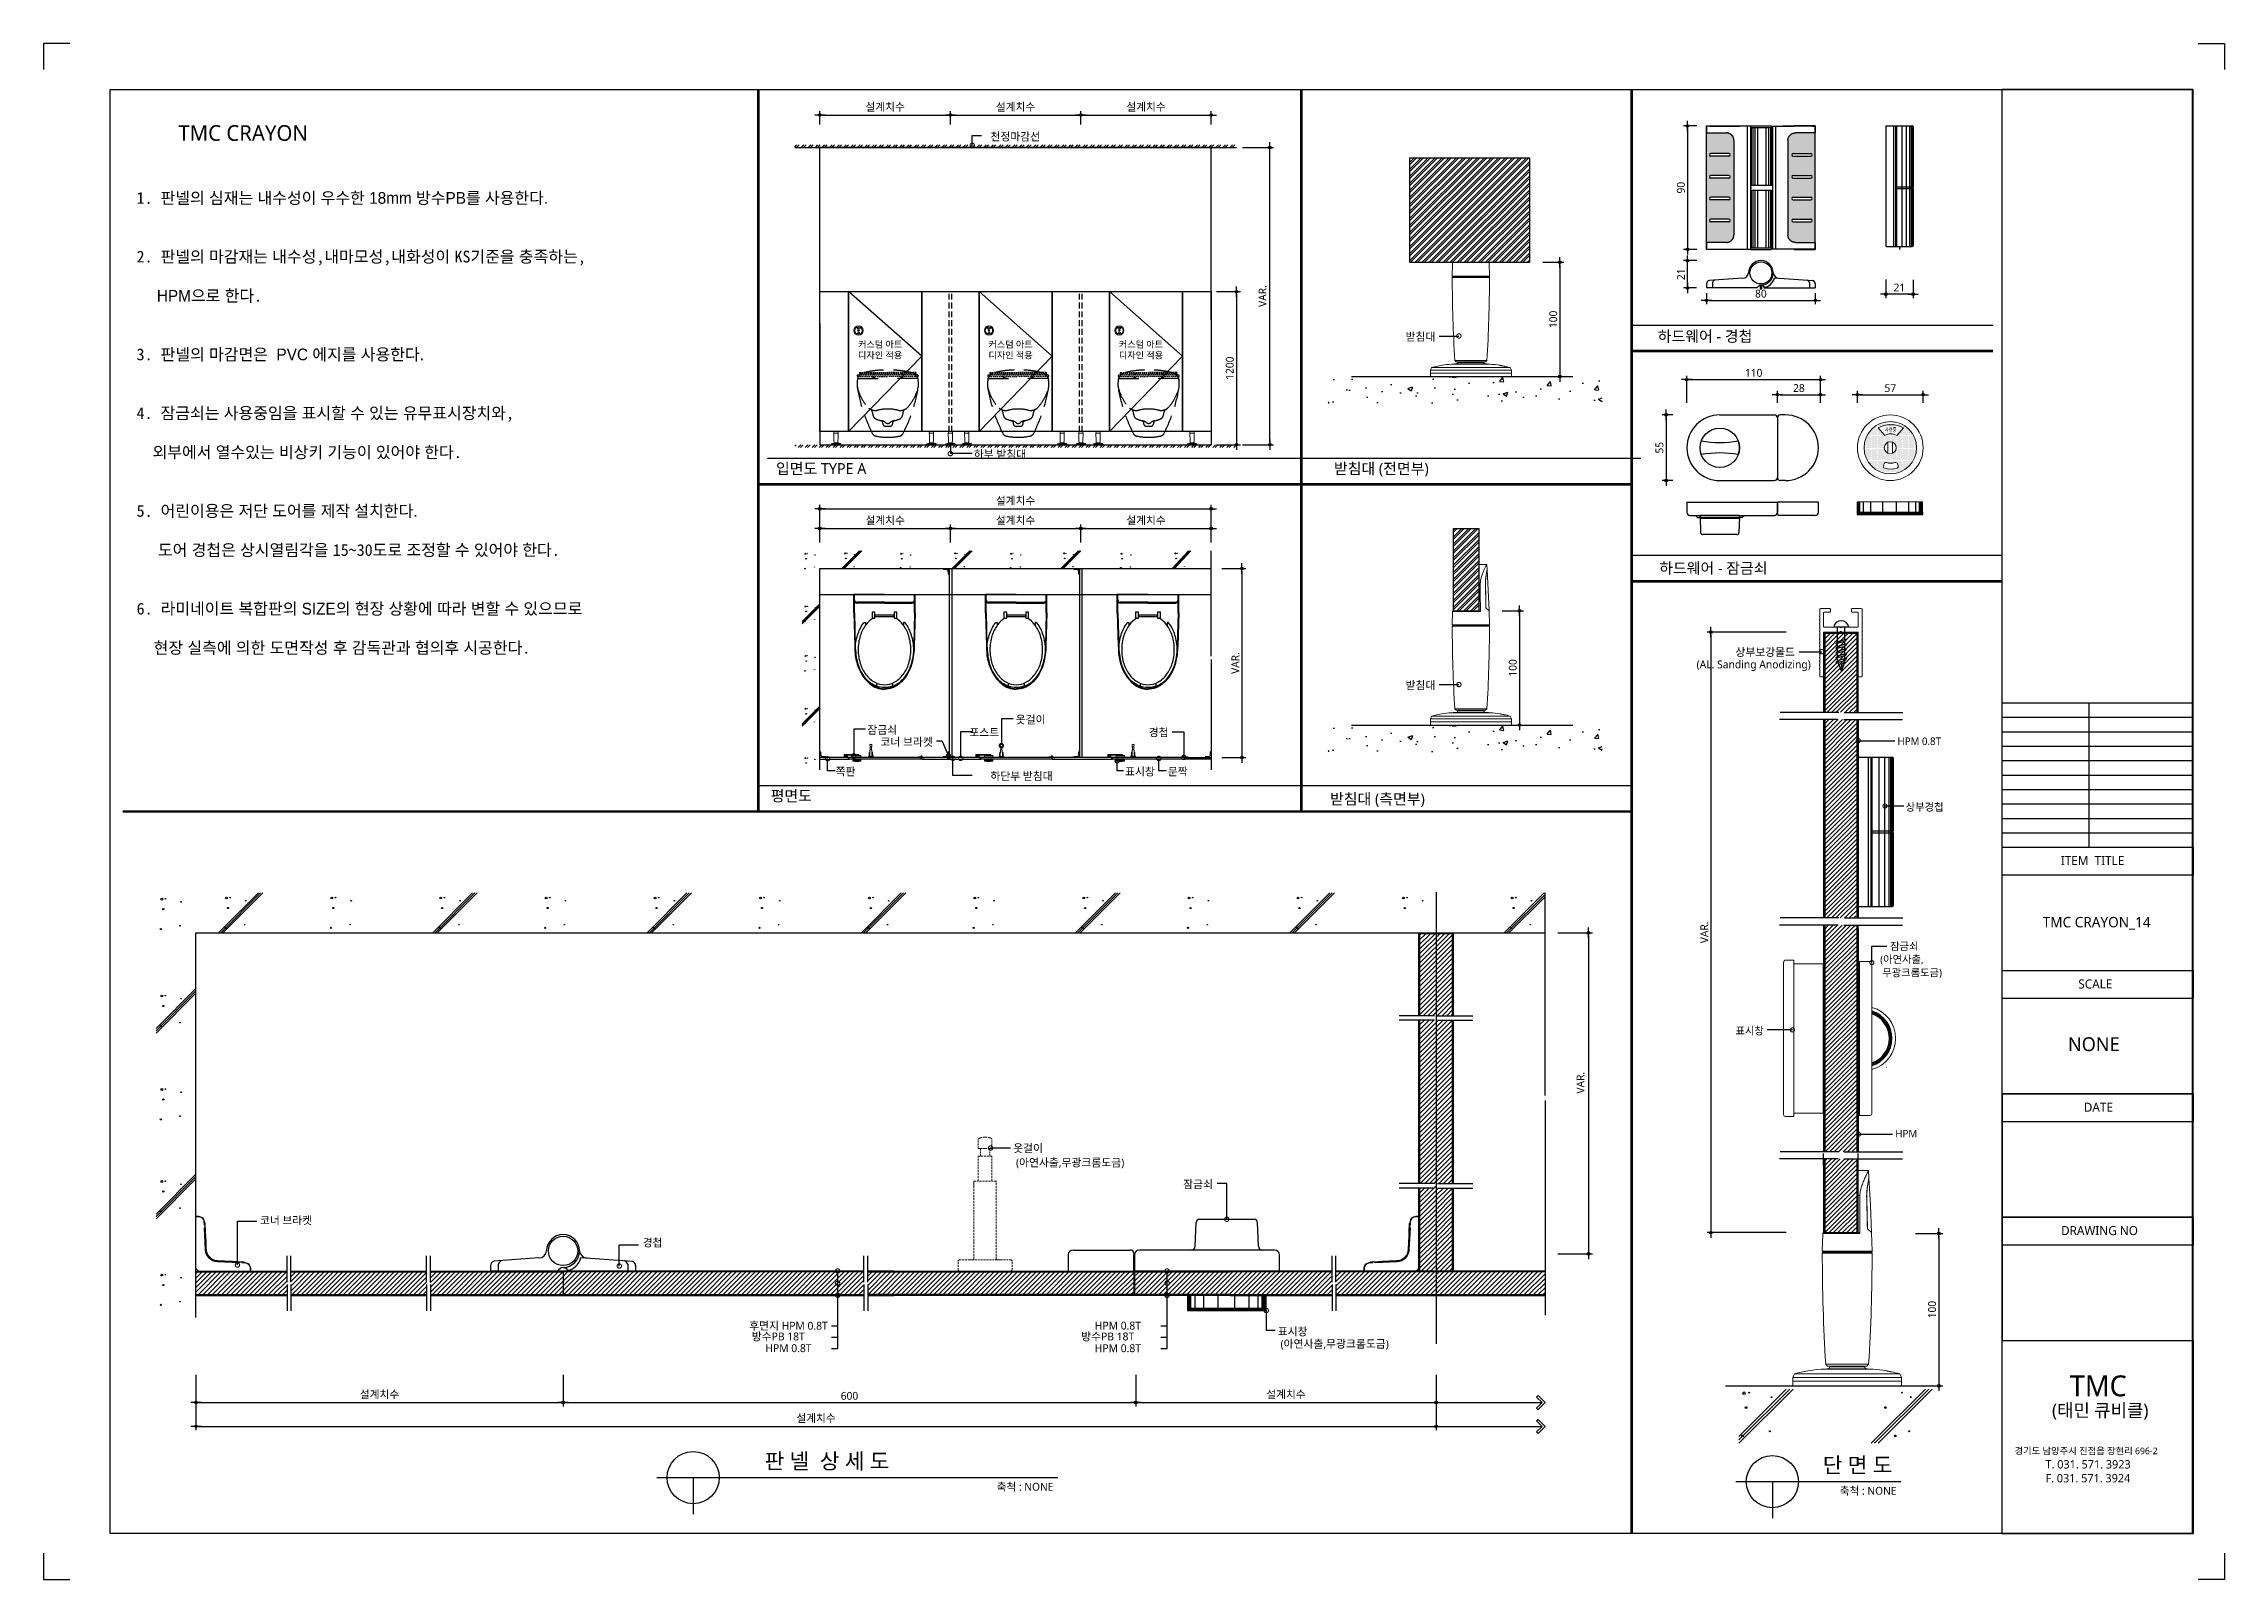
# Model space of a CAD drawing. Extents: x -256 to 8104, y -176 to 5714.
import ezdxf
from ezdxf.enums import TextEntityAlignment as Align

# ---------------------------------------------------------------- set-up
doc = ezdxf.new("R2010")
doc.units = 0
doc.header["$LTSCALE"] = 30
for name, pattern in [('CEN', [62, 60, -1, 0, -1]), ('HIDDEN', [0.375, 0.25, -0.125]), ('HIDDEN2', [4.7625, 3.175, -1.5875])]:
    doc.linetypes.add(name, pattern=pattern)
doc.layers.get('0').update_dxf_attribs({"linetype": 'CONTINUOUS'})
doc.layers.get('DEFPOINTS').update_dxf_attribs({"linetype": 'CONTINUOUS'})
for name, color, linetype in [('02---제품선', 4, 'CONTINUOUS'), ('0_toilet', 6, 'CONTINUOUS'), ('C', 2, 'CONTINUOUS'), ('curior-0Line', 252, 'CONTINUOUS'), ('DIM', 7, 'CONTINUOUS'), ('FIN', 5, 'CONTINUOUS'), ('HAT', 8, 'CONTINUOUS'), ('HID', 9, 'HIDDEN'), ('jac text', 7, 'CONTINUOUS'), ('TIT', 3, 'CONTINUOUS'), ('경첩', 4, 'CONTINUOUS'), ('기타', 1, 'CONTINUOUS'), ('문자', 3, 'CONTINUOUS'), ('부자재', 4, 'CONTINUOUS'), ('상부보강몰드', 4, 'HIDDEN2'), ('옷걸이', 4, 'CONTINUOUS'), ('잠금쇠(회전형)', 4, 'CONTINUOUS'), ('중심선', 1, 'CEN'), ('치수', 1, 'CONTINUOUS'), ('판넬', 2, 'CONTINUOUS'), ('해치', 8, 'CONTINUOUS')]:
    doc.layers.add(name, color=color, linetype=linetype)
doc.styles.add('HDW', font='gulim.ttc')
doc.styles.add('돋움', font='malgun.ttf')
doc.dimstyles.new('10', dxfattribs={"dimscale": 10, "dimtxt": 3, "dimasz": 1, "dimexe": 1.5, "dimexo": 2, "dimgap": 1, "dimtad": 1, "dimdec": 0, "dimlunit": 6, "dimtxsty": '돋움', "dimblk": 'DIMDOT', "dimcen": -1, "dimdle": 1.5, "dimclrt": 3, "dimazin": 3, "dimtfac": 1, "dimtdec": 0, "dimtix": 1, "dimtmove": 2, "dimatfit": 3, "dimldrblk": 'DIMDOT', "dimarcsym": 0})
pattern_1 = [(45, (130838.018, 274.373), (-8.55643, 8.55643), [])]
pattern_2 = [(45, (130030.479, 162.794), (-8.980256, 8.980256), [])]

# ---------------------------------------------------------------- blocks, each defined once
blk = doc.blocks.new('DIMDOT')
at = {"linetype": 'Continuous'}
blk.add_line((-2, 0), (2, 0), dxfattribs=at)
for radius in [0.5, 0.25]:
    blk.add_circle((0, 0), radius, dxfattribs=at)
blk = doc.blocks.new('*D368')
at = {"layer": 'DEFPOINTS', "color": 0}
for p in [(141075.8, 5694), (141575.8, 5750.3), (141575.8, 5694)]:
    blk.add_point(p, dxfattribs=at)
at = {"layer": 'DIM', "color": 0, "lineweight": -2, "ltscale": 10}
for p, q in [((141075.8, 5714), (141075.8, 5765.3)), ((141085.8, 5750.3), (141565.8, 5750.3)), ((141575.8, 5714), (141575.8, 5765.3))]:
    blk.add_line(p, q, dxfattribs=at)
at = {"layer": 'DIM', "color": 0, "lineweight": -2, "xscale": 10, "yscale": 10, "zscale": 10, "rotation": 180}
blk.add_blockref('DIMDOT', (141075.8, 5750.3), dxfattribs=at)
at = {"layer": 'DIM', "color": 0, "lineweight": -2, "xscale": 10, "yscale": 10, "zscale": 10}
blk.add_blockref('DIMDOT', (141575.8, 5750.3), dxfattribs=at)
at = {"layer": 'DIM', "color": 3, "insert": (141325.8, 5779.9), "char_height": 30, "attachment_point": 5, "style": '돋움'}
blk.add_mtext('설계치수', dxfattribs=at)
blk = doc.blocks.new('*D369')
at = {"layer": 'DEFPOINTS', "color": 0}
for p in [(141575.8, 5694), (142075.8, 5750.3), (142075.8, 5694)]:
    blk.add_point(p, dxfattribs=at)
at = {"layer": 'DIM', "color": 0, "lineweight": -2, "ltscale": 10}
for p, q in [((141575.8, 5714), (141575.8, 5765.3)), ((141585.8, 5750.3), (142065.8, 5750.3)), ((142075.8, 5714), (142075.8, 5765.3))]:
    blk.add_line(p, q, dxfattribs=at)
at = {"layer": 'DIM', "color": 0, "lineweight": -2, "xscale": 10, "yscale": 10, "zscale": 10, "rotation": 180}
blk.add_blockref('DIMDOT', (141575.8, 5750.3), dxfattribs=at)
at = {"layer": 'DIM', "color": 0, "lineweight": -2, "xscale": 10, "yscale": 10, "zscale": 10}
blk.add_blockref('DIMDOT', (142075.8, 5750.3), dxfattribs=at)
at = {"layer": 'DIM', "color": 3, "insert": (141825.8, 5779.9), "char_height": 30, "attachment_point": 5, "style": '돋움'}
blk.add_mtext('설계치수', dxfattribs=at)
blk = doc.blocks.new('*D370')
at = {"layer": 'DEFPOINTS', "color": 0}
for p in [(142075.8, 5694), (142575.8, 5750.3), (142575.8, 5694)]:
    blk.add_point(p, dxfattribs=at)
at = {"layer": 'DIM', "color": 0, "lineweight": -2, "ltscale": 10}
for p, q in [((142075.8, 5714), (142075.8, 5765.3)), ((142085.8, 5750.3), (142565.8, 5750.3)), ((142575.8, 5714), (142575.8, 5765.3))]:
    blk.add_line(p, q, dxfattribs=at)
at = {"layer": 'DIM', "color": 0, "lineweight": -2, "xscale": 10, "yscale": 10, "zscale": 10, "rotation": 180}
blk.add_blockref('DIMDOT', (142075.8, 5750.3), dxfattribs=at)
at = {"layer": 'DIM', "color": 0, "lineweight": -2, "xscale": 10, "yscale": 10, "zscale": 10}
blk.add_blockref('DIMDOT', (142575.8, 5750.3), dxfattribs=at)
at = {"layer": 'DIM', "color": 3, "insert": (142325.8, 5779.9), "char_height": 30, "attachment_point": 5, "style": '돋움'}
blk.add_mtext('설계치수', dxfattribs=at)
blk = doc.blocks.new('*D371')
at = {"layer": 'DEFPOINTS', "color": 0}
for p in [(142575.8, 5073.1), (142575.8, 4486.1), (142672.7, 4486.1)]:
    blk.add_point(p, dxfattribs=at)
at = {"layer": 'DIM', "color": 0, "lineweight": -2, "ltscale": 10}
for p, q in [((142595.8, 5073.1), (142687.7, 5073.1)), ((142672.7, 5063.1), (142672.7, 4496.1)), ((142595.8, 4486.1), (142687.7, 4486.1))]:
    blk.add_line(p, q, dxfattribs=at)
at = {"layer": 'DIM', "color": 0, "lineweight": -2, "xscale": 10, "yscale": 10, "zscale": 10}
for p, rotation in [((142672.7, 5073.1), 90), ((142672.7, 4486.1), 270)]:
    blk.add_blockref('DIMDOT', p, dxfattribs=dict(at, rotation=rotation))
at = {"layer": 'DIM', "color": 3, "insert": (142647.1, 4779.6), "char_height": 30, "attachment_point": 5, "rotation": 90, "style": '돋움'}
blk.add_mtext('1200', dxfattribs=at)
blk = doc.blocks.new('*D372')
at = {"layer": 'DEFPOINTS', "color": 0}
for p in [(142596.8, 4011.2), (142596.8, 3286.2), (142693.7, 3286.2)]:
    blk.add_point(p, dxfattribs=at)
at = {"layer": 'DIM', "color": 0, "lineweight": -2, "ltscale": 10}
for p, q in [((142616.8, 4011.2), (142708.7, 4011.2)), ((142693.7, 4001.2), (142693.7, 3296.2)), ((142616.8, 3286.2), (142708.7, 3286.2))]:
    blk.add_line(p, q, dxfattribs=at)
at = {"layer": 'DIM', "color": 0, "lineweight": -2, "xscale": 10, "yscale": 10, "zscale": 10}
for p, rotation in [((142693.7, 4011.2), 90), ((142693.7, 3286.2), 270)]:
    blk.add_blockref('DIMDOT', p, dxfattribs=dict(at, rotation=rotation))
at = {"layer": 'DIM', "color": 3, "insert": (142668.5, 3648.7), "char_height": 30, "attachment_point": 5, "rotation": 90, "style": '돋움'}
blk.add_mtext('VAR.', dxfattribs=at)
blk = doc.blocks.new('_DOTSMALL')
at = {"color": 0, "linetype": 'ByBlock', "const_width": 0.5}
blk.add_lwpolyline([(-0.0625, 0, 1), (0.0625, 0, 1)], format="xyb", close=True, dxfattribs=at)
blk = doc.blocks.new('A$C63EC304E')
at = {"layer": '치수', "color": 1, "xscale": 2.5, "yscale": 2.5, "zscale": 2.5, "rotation": 234.3098741996962}
blk.add_blockref('_DOTSMALL', (0.31, 0.31), dxfattribs=at)
blk = doc.blocks.new('A$C2BC9653E')
at = {"layer": '치수', "xscale": 0.3333333333333333, "yscale": 0.3333333333333333, "zscale": 0.3333333333333333}
blk.add_blockref('A$C63EC304E', (0, 0), dxfattribs=at)
blk = doc.blocks.new('A$C7FC71301')
at = {"layer": '치수', "rotation": 180}
blk.add_blockref('A$C2BC9653E', (0.21, 0.21), dxfattribs=at)
blk = doc.blocks.new('A$C4A20372B')
at = {"layer": '치수'}
blk.add_blockref('A$C7FC71301', (0, 0), dxfattribs=at)
blk = doc.blocks.new('A$C566469F5')
at = {"layer": '치수'}
blk.add_blockref('A$C4A20372B', (0, 0), dxfattribs=at)
blk = doc.blocks.new('A$C7E317CD4')
at = {"layer": '해치', "xscale": 2, "yscale": 2, "zscale": 2}
blk.add_blockref('A$C566469F5', (0, 0), dxfattribs=at)
blk = doc.blocks.new('A$C601D7F27')
at = {"layer": '치수'}
blk.add_blockref('A$C7E317CD4', (0, 0), dxfattribs=at)
blk = doc.blocks.new('A$C38802C08')
at = {"layer": '치수'}
blk.add_blockref('A$C601D7F27', (0, 0), dxfattribs=at)
blk = doc.blocks.new('*D373')
at = {"layer": 'DEFPOINTS', "color": 0}
for p in [(142575.8, 4164.8), (142075.8, 4091.6), (142575.8, 4091.6)]:
    blk.add_point(p, dxfattribs=at)
at = {"layer": 'DIM', "color": 0, "lineweight": -2, "ltscale": 10}
for p, q in [((142075.8, 4111.6), (142075.8, 4179.8)), ((142085.8, 4164.8), (142565.8, 4164.8)), ((142575.8, 4111.6), (142575.8, 4179.8))]:
    blk.add_line(p, q, dxfattribs=at)
at = {"layer": 'DIM', "color": 0, "lineweight": -2, "xscale": 10, "yscale": 10, "zscale": 10, "rotation": 180}
blk.add_blockref('DIMDOT', (142075.8, 4164.8), dxfattribs=at)
at = {"layer": 'DIM', "color": 0, "lineweight": -2, "xscale": 10, "yscale": 10, "zscale": 10}
blk.add_blockref('DIMDOT', (142575.8, 4164.8), dxfattribs=at)
at = {"layer": 'DIM', "color": 3, "insert": (142325.8, 4194.4), "char_height": 30, "attachment_point": 5, "style": '돋움'}
blk.add_mtext('설계치수', dxfattribs=at)
blk = doc.blocks.new('*D374')
at = {"layer": 'DEFPOINTS', "color": 0}
for p in [(142575.8, 4240.1), (141075.8, 4091.6), (142575.8, 4091.6)]:
    blk.add_point(p, dxfattribs=at)
at = {"layer": 'DIM', "color": 0, "lineweight": -2, "ltscale": 10}
for p, q in [((141075.8, 4111.6), (141075.8, 4255.1)), ((141085.8, 4240.1), (142565.8, 4240.1)), ((142575.8, 4111.6), (142575.8, 4255.1))]:
    blk.add_line(p, q, dxfattribs=at)
at = {"layer": 'DIM', "color": 0, "lineweight": -2, "xscale": 10, "yscale": 10, "zscale": 10, "rotation": 180}
blk.add_blockref('DIMDOT', (141075.8, 4240.1), dxfattribs=at)
at = {"layer": 'DIM', "color": 0, "lineweight": -2, "xscale": 10, "yscale": 10, "zscale": 10}
blk.add_blockref('DIMDOT', (142575.8, 4240.1), dxfattribs=at)
at = {"layer": 'DIM', "color": 3, "insert": (141825.8, 4269.8), "char_height": 30, "attachment_point": 5, "style": '돋움'}
blk.add_mtext('설계치수', dxfattribs=at)
blk = doc.blocks.new('*D375')
at = {"layer": 'DEFPOINTS', "color": 0}
for p in [(142075.8, 4164.8), (141575.8, 4091.6), (142075.8, 4091.6)]:
    blk.add_point(p, dxfattribs=at)
at = {"layer": 'DIM', "color": 0, "lineweight": -2, "ltscale": 10}
for p, q in [((141575.8, 4111.6), (141575.8, 4179.8)), ((141585.8, 4164.8), (142065.8, 4164.8)), ((142075.8, 4111.6), (142075.8, 4179.8))]:
    blk.add_line(p, q, dxfattribs=at)
at = {"layer": 'DIM', "color": 0, "lineweight": -2, "xscale": 10, "yscale": 10, "zscale": 10, "rotation": 180}
blk.add_blockref('DIMDOT', (141575.8, 4164.8), dxfattribs=at)
at = {"layer": 'DIM', "color": 0, "lineweight": -2, "xscale": 10, "yscale": 10, "zscale": 10}
blk.add_blockref('DIMDOT', (142075.8, 4164.8), dxfattribs=at)
at = {"layer": 'DIM', "color": 3, "insert": (141825.8, 4194.4), "char_height": 30, "attachment_point": 5, "style": '돋움'}
blk.add_mtext('설계치수', dxfattribs=at)
blk = doc.blocks.new('*D376')
at = {"layer": 'DEFPOINTS', "color": 0}
for p in [(141575.8, 4164.8), (141075.8, 4091.6), (141575.8, 4091.6)]:
    blk.add_point(p, dxfattribs=at)
at = {"layer": 'DIM', "color": 0, "lineweight": -2, "ltscale": 10}
for p, q in [((141075.8, 4111.6), (141075.8, 4179.8)), ((141085.8, 4164.8), (141565.8, 4164.8)), ((141575.8, 4111.6), (141575.8, 4179.8))]:
    blk.add_line(p, q, dxfattribs=at)
at = {"layer": 'DIM', "color": 0, "lineweight": -2, "xscale": 10, "yscale": 10, "zscale": 10, "rotation": 180}
blk.add_blockref('DIMDOT', (141075.8, 4164.8), dxfattribs=at)
at = {"layer": 'DIM', "color": 0, "lineweight": -2, "xscale": 10, "yscale": 10, "zscale": 10}
blk.add_blockref('DIMDOT', (141575.8, 4164.8), dxfattribs=at)
at = {"layer": 'DIM', "color": 3, "insert": (141325.8, 4194.4), "char_height": 30, "attachment_point": 5, "style": '돋움'}
blk.add_mtext('설계치수', dxfattribs=at)
blk = doc.blocks.new('*D377')
at = {"layer": 'DEFPOINTS', "color": 0}
for p in [(144911.2, 4735.7), (144399.2, 4627), (144911.2, 4627)]:
    blk.add_point(p, dxfattribs=at)
at = {"layer": 'DIM', "color": 0, "lineweight": -2, "ltscale": 10}
for p, q in [((144399.2, 4647), (144399.2, 4750.7)), ((144409.2, 4735.7), (144901.2, 4735.7)), ((144911.2, 4647), (144911.2, 4750.7))]:
    blk.add_line(p, q, dxfattribs=at)
at = {"layer": 'DIM', "color": 0, "lineweight": -2, "xscale": 10, "yscale": 10, "zscale": 10, "rotation": 180}
blk.add_blockref('DIMDOT', (144399.2, 4735.7), dxfattribs=at)
at = {"layer": 'DIM', "color": 0, "lineweight": -2, "xscale": 10, "yscale": 10, "zscale": 10}
blk.add_blockref('DIMDOT', (144911.2, 4735.7), dxfattribs=at)
at = {"layer": 'DIM', "color": 3, "insert": (144655.2, 4761.3), "char_height": 30, "attachment_point": 5, "style": '돋움'}
blk.add_mtext('110', dxfattribs=at)
blk = doc.blocks.new('*D378')
at = {"layer": 'DEFPOINTS', "color": 0}
for p in [(144746.2, 4627), (144911.2, 4677.7), (144911.2, 4627)]:
    blk.add_point(p, dxfattribs=at)
at = {"layer": 'DIM', "color": 0, "lineweight": -2, "ltscale": 10}
for p, q in [((144746.2, 4647), (144746.2, 4692.7)), ((144911.2, 4647), (144911.2, 4692.7)), ((144756.2, 4677.7), (144901.2, 4677.7))]:
    blk.add_line(p, q, dxfattribs=at)
at = {"layer": 'DIM', "color": 0, "lineweight": -2, "xscale": 10, "yscale": 10, "zscale": 10, "rotation": 180}
blk.add_blockref('DIMDOT', (144746.2, 4677.7), dxfattribs=at)
at = {"layer": 'DIM', "color": 0, "lineweight": -2, "xscale": 10, "yscale": 10, "zscale": 10}
blk.add_blockref('DIMDOT', (144911.2, 4677.7), dxfattribs=at)
at = {"layer": 'DIM', "color": 3, "insert": (144828.7, 4703.2), "char_height": 30, "attachment_point": 5, "style": '돋움'}
blk.add_mtext('28', dxfattribs=at)
blk = doc.blocks.new('*D379')
at = {"layer": 'DEFPOINTS', "color": 0}
for p in [(145053, 4627), (145305, 4677.7), (145305, 4627)]:
    blk.add_point(p, dxfattribs=at)
at = {"layer": 'DIM', "color": 0, "lineweight": -2, "ltscale": 10}
for p, q in [((145053, 4647), (145053, 4692.7)), ((145305, 4647), (145305, 4692.7)), ((145063, 4677.7), (145295, 4677.7))]:
    blk.add_line(p, q, dxfattribs=at)
at = {"layer": 'DIM', "color": 0, "lineweight": -2, "xscale": 10, "yscale": 10, "zscale": 10, "rotation": 180}
blk.add_blockref('DIMDOT', (145053, 4677.7), dxfattribs=at)
at = {"layer": 'DIM', "color": 0, "lineweight": -2, "xscale": 10, "yscale": 10, "zscale": 10}
blk.add_blockref('DIMDOT', (145305, 4677.7), dxfattribs=at)
at = {"layer": 'DIM', "color": 3, "insert": (145179, 4703), "char_height": 30, "attachment_point": 5, "style": '돋움'}
blk.add_mtext('57', dxfattribs=at)
blk = doc.blocks.new('*D380')
at = {"layer": 'DEFPOINTS', "color": 0}
for p in [(144456.9, 5708.4), (144401.9, 5235.3), (144456.9, 5235.3)]:
    blk.add_point(p, dxfattribs=at)
at = {"layer": 'DIM', "color": 0, "lineweight": -2, "ltscale": 10}
for p, q in [((144436.9, 5708.4), (144386.9, 5708.4)), ((144401.9, 5698.4), (144401.9, 5245.3)), ((144436.9, 5235.3), (144386.9, 5235.3))]:
    blk.add_line(p, q, dxfattribs=at)
at = {"layer": 'DIM', "color": 0, "lineweight": -2, "xscale": 10, "yscale": 10, "zscale": 10}
for p, rotation in [((144401.9, 5708.4), 90), ((144401.9, 5235.3), 270)]:
    blk.add_blockref('DIMDOT', p, dxfattribs=dict(at, rotation=rotation))
at = {"layer": 'DIM', "color": 3, "insert": (144376.4, 5471.8), "char_height": 30, "attachment_point": 5, "rotation": 90, "style": '돋움'}
blk.add_mtext('90', dxfattribs=at)
blk = doc.blocks.new('*D381')
at = {"layer": 'DEFPOINTS', "color": 0}
for p in [(144474.5, 5087.1), (144891.6, 5087.1), (144891.6, 5039.7)]:
    blk.add_point(p, dxfattribs=at)
at = {"layer": 'DIM', "color": 0, "lineweight": -2, "ltscale": 10}
for p, q in [((144474.5, 5067.1), (144474.5, 5024.7)), ((144484.5, 5039.7), (144881.6, 5039.7)), ((144891.6, 5067.1), (144891.6, 5024.7))]:
    blk.add_line(p, q, dxfattribs=at)
at = {"layer": 'DIM', "color": 0, "lineweight": -2, "xscale": 10, "yscale": 10, "zscale": 10, "rotation": 180}
blk.add_blockref('DIMDOT', (144474.5, 5039.7), dxfattribs=at)
at = {"layer": 'DIM', "color": 0, "lineweight": -2, "xscale": 10, "yscale": 10, "zscale": 10}
blk.add_blockref('DIMDOT', (144891.6, 5039.7), dxfattribs=at)
at = {"layer": 'DIM', "color": 3, "insert": (144683, 5065.2), "char_height": 30, "attachment_point": 5, "style": '돋움'}
blk.add_mtext('80', dxfattribs=at)
blk = doc.blocks.new('*D382')
at = {"layer": 'DEFPOINTS', "color": 0}
for p in [(144401.9, 5192.1), (144456.9, 5192.1), (144456.2, 5087.1)]:
    blk.add_point(p, dxfattribs=at)
at = {"layer": 'DIM', "color": 0, "lineweight": -2, "ltscale": 10}
for p, q in [((144436.9, 5192.1), (144386.9, 5192.1)), ((144401.9, 5097.1), (144401.9, 5182.1)), ((144436.2, 5087.1), (144386.9, 5087.1))]:
    blk.add_line(p, q, dxfattribs=at)
at = {"layer": 'DIM', "color": 0, "lineweight": -2, "xscale": 10, "yscale": 10, "zscale": 10}
for p, rotation in [((144401.9, 5192.1), 90), ((144401.9, 5087.1), 270)]:
    blk.add_blockref('DIMDOT', p, dxfattribs=dict(at, rotation=rotation))
at = {"layer": 'DIM', "color": 3, "insert": (144376.5, 5139.6), "char_height": 30, "attachment_point": 5, "rotation": 90, "style": '돋움'}
blk.add_mtext('21', dxfattribs=at)
blk = doc.blocks.new('*D383')
at = {"layer": 'DEFPOINTS', "color": 0}
for p in [(145161.4, 5139.2), (145266.4, 5138.5), (145161.4, 5063.6)]:
    blk.add_point(p, dxfattribs=at)
at = {"layer": 'DIM', "color": 0, "lineweight": -2, "ltscale": 10}
for p, q in [((145161.4, 5119.2), (145161.4, 5048.6)), ((145266.4, 5118.5), (145266.4, 5048.6)), ((145256.4, 5063.6), (145171.4, 5063.6))]:
    blk.add_line(p, q, dxfattribs=at)
at = {"layer": 'DIM', "color": 0, "lineweight": -2, "xscale": 10, "yscale": 10, "zscale": 10, "rotation": 180}
blk.add_blockref('DIMDOT', (145161.4, 5063.6), dxfattribs=at)
at = {"layer": 'DIM', "color": 0, "lineweight": -2, "xscale": 10, "yscale": 10, "zscale": 10}
blk.add_blockref('DIMDOT', (145266.4, 5063.6), dxfattribs=at)
at = {"layer": 'DIM', "color": 3, "insert": (145213.9, 5088.9), "char_height": 30, "attachment_point": 5, "style": '돋움'}
blk.add_mtext('21', dxfattribs=at)
blk = doc.blocks.new('A$C10E41893')
at = {"layer": '부자재'}
for p, q in [((6, 0), (6, 196)), ((123, 196), (6, 196)), ((123, 192), (6, 192)), ((55, 0), (55, 177)), ((61, 0), (61, 177)), ((6, 0), (6, -196)), ((55, 0), (55, -177)), ((61, 0), (61, -177)), ((123, -192), (6, -192)), ((123, -196), (6, -196))]:
    blk.add_line(p, q, dxfattribs=at)
for points in [[(123, 196, -0.012538), (123, 196), (335, 190, -0.055395), (445, 175, -0.154276), (577, 93, -0.179504), (612, 0, -0.179504)], [(123, 192, -0.012538), (123, 192), (335, 187, -0.055395), (444, 172, -0.154276), (574, 91, -0.179504), (608, 0, -0.179504)], [(157, -72, 0.089162), (200, -119, 0.085733), (270, -155, 0.075373), (359, -168, 0.075373), (447, -155, 0.085733), (517, -119, 0.106084), (567, -62, 0.126931), (583, 0, 0.126931), (567, 62, 0.106084), (517, 119, 0.085733), (447, 155, 0.075373), (359, 168, 0.075373), (270, 155, 0.085733), (200, 119, 0.089162), (157, 72)], [(572, 51), (589, 51), (589, 60, 0.021185), (583, 71, 0.106084), (528, 134, 0.085733), (453, 172, 0.075373), (359, 187, 0.075373), (265, 172, 0.085733), (189, 134, 0.007337), (184, 130), (184, 122), (205, 122)], [(123, -196, 0.012538), (123, -196), (335, -190, 0.055395), (445, -175, 0.154276), (577, -93, 0.179504), (612, 0, 0.179504)], [(123, -192, 0.012538), (123, -192), (335, -187, 0.055395), (444, -172, 0.154276), (574, -91, 0.179504), (608, 0, 0.179504)], [(589, -51, 0.090214), (598, 0, 0.090214), (589, 51, 0.106084)], [(572, -51), (589, -51), (589, -60, -0.021185), (583, -71, -0.106084), (528, -134, -0.085733), (453, -172, -0.075373), (359, -187, -0.075373), (265, -172, -0.085733), (189, -134, -0.007337), (184, -130), (184, -122), (205, -122)]]:
    blk.add_lwpolyline(points, format="xyb", dxfattribs=at)
blk.add_lwpolyline([(138, -61), (119, -61), (119, -79), (157, -79), (157, -61), (138, -61), (147, -61), (147, 61), (138, 61), (157, 61), (157, 79), (119, 79), (119, 61), (138, 61), (138, -61), (119, -61)], dxfattribs=at)
for centre, start, end in [((40, 177), 0, 90), ((46, 177), 0, 90), ((40, -177), 270, 0), ((46, -177), 270, 0)]:
    blk.add_arc(centre, 15, start, end, dxfattribs=at)
blk = doc.blocks.new('A$C460A2A32')
at = {"color": 0}
for p, q in [((3, 20), (0, 16)), ((3, 20), (9, 20)), ((4, 10), (162, 10)), ((9, 20), (162, 20)), ((13, 32), (11, 30)), ((13, 32), (162, 32)), ((13, 27), (162, 27)), ((312, 32), (162, 32)), ((312, 27), (162, 27)), ((316, 20), (162, 20)), ((321, 10), (162, 10)), ((312, 32), (313, 30)), ((322, 20), (316, 20)), ((322, 20), (324, 16))]:
    blk.add_line(p, q, dxfattribs=at)
for centre, radius, start, end in [((4, 14), 4, 150.0107, 270), ((13, 29), 2, 135, 270), ((109, 28), 26, 182.6717, 198.4118), ((109, 10), 26, 180, 202.6199), ((107, 28), 23, 183.0205, 200.9186), ((107, 10), 23, 180, 205.7715), ((69, 10), 23, 334.2285, 0), ((69, 28), 23, 339.0814, 356.9795), ((67, 10), 26, 337.3801, 0), ((67, 28), 26, 341.5882, 357.3283), ((257, 10), 26, 180, 202.6199), ((257, 28), 26, 182.6717, 198.4118), ((256, 28), 23, 183.0205, 200.9186), ((256, 10), 23, 180, 205.7715), ((217, 10), 23, 334.2285, 0), ((217, 28), 23, 339.0814, 356.9795), ((216, 28), 26, 341.5882, 357.3283), ((216, 10), 26, 337.3801, 0), ((312, 29), 2, 270, 45), ((321, 14), 4, 270, 29.9893)]:
    blk.add_arc(centre, radius, start, end, dxfattribs=at)
blk = doc.blocks.new('*D384')
at = {"layer": 'DEFPOINTS', "color": 0}
for p in [(144364.9, 4600.5), (144319.3, 4348.5), (144364.9, 4348.5)]:
    blk.add_point(p, dxfattribs=at)
at = {"layer": 'DIM', "color": 0, "lineweight": -2, "ltscale": 10}
for p, q in [((144344.9, 4600.5), (144304.3, 4600.5)), ((144319.3, 4590.5), (144319.3, 4358.5)), ((144344.9, 4348.5), (144304.3, 4348.5))]:
    blk.add_line(p, q, dxfattribs=at)
at = {"layer": 'DIM', "color": 0, "lineweight": -2, "xscale": 10, "yscale": 10, "zscale": 10}
for p, rotation in [((144319.3, 4600.5), 90), ((144319.3, 4348.5), 270)]:
    blk.add_blockref('DIMDOT', p, dxfattribs=dict(at, rotation=rotation))
at = {"layer": 'DIM', "color": 3, "insert": (144294, 4474.5), "char_height": 30, "attachment_point": 5, "rotation": 90, "style": '돋움'}
blk.add_mtext('55', dxfattribs=at)
blk = doc.blocks.new('*D385')
at = {"layer": 'DEFPOINTS', "color": 0}
for p in [(144800.2, 3767.4), (144491.5, 1464.2), (144800.2, 1464.2)]:
    blk.add_point(p, dxfattribs=at)
at = {"layer": 'DIM', "color": 0, "lineweight": -2, "ltscale": 10}
for p, q in [((144780.2, 3767.4), (144476.5, 3767.4)), ((144491.5, 3757.4), (144491.5, 1474.2)), ((144780.2, 1464.2), (144476.5, 1464.2))]:
    blk.add_line(p, q, dxfattribs=at)
at = {"layer": 'DIM', "color": 0, "lineweight": -2, "xscale": 10, "yscale": 10, "zscale": 10}
for p, rotation in [((144491.5, 3767.4), 90), ((144491.5, 1464.2), 270)]:
    blk.add_blockref('DIMDOT', p, dxfattribs=dict(at, rotation=rotation))
at = {"layer": 'DIM', "color": 3, "insert": (144466.2, 2615.8), "char_height": 30, "attachment_point": 5, "rotation": 90, "style": '돋움'}
blk.add_mtext('VAR.', dxfattribs=at)
blk = doc.blocks.new('A$C13EB2441')
for p, q in [((0.84, 7.37), (0.84, 14.11)), ((0.84, 6.74), (0.84, 0))]:
    blk.add_line(p, q)
blk = doc.blocks.new('*D386')
at = {"layer": 'DEFPOINTS', "color": 0}
for p in [(145255.9, 1461.2), (145265.1, 876.9), (145364.9, 876.9)]:
    blk.add_point(p, dxfattribs=at)
at = {"layer": 'DIM', "color": 0, "lineweight": -2, "ltscale": 10}
for p, q in [((145275.9, 1461.2), (145379.9, 1461.2)), ((145364.9, 1451.2), (145364.9, 886.9)), ((145285.1, 876.9), (145379.9, 876.9))]:
    blk.add_line(p, q, dxfattribs=at)
at = {"layer": 'DIM', "color": 0, "lineweight": -2, "xscale": 10, "yscale": 10, "zscale": 10}
for p, rotation in [((145364.9, 1461.2), 90), ((145364.9, 876.9), 270)]:
    blk.add_blockref('DIMDOT', p, dxfattribs=dict(at, rotation=rotation))
at = {"layer": 'DIM', "color": 3, "insert": (145339.3, 1169.1), "char_height": 30, "attachment_point": 5, "rotation": 90, "style": '돋움'}
blk.add_mtext('100', dxfattribs=at)
blk = doc.blocks.new('*D387')
at = {"layer": 'DEFPOINTS', "color": 0}
for p in [(143671.3, 3849.1), (143614.6, 3410.9), (143757.5, 3410.9)]:
    blk.add_point(p, dxfattribs=at)
at = {"layer": 'DIM', "color": 0, "lineweight": -2, "ltscale": 10}
for p, q in [((143691.3, 3849.1), (143772.5, 3849.1)), ((143757.5, 3839.1), (143757.5, 3420.9)), ((143634.6, 3410.9), (143772.5, 3410.9))]:
    blk.add_line(p, q, dxfattribs=at)
at = {"layer": 'DIM', "color": 0, "lineweight": -2, "xscale": 10, "yscale": 10, "zscale": 10}
for p, rotation in [((143757.5, 3849.1), 90), ((143757.5, 3410.9), 270)]:
    blk.add_blockref('DIMDOT', p, dxfattribs=dict(at, rotation=rotation))
at = {"layer": 'DIM', "color": 3, "insert": (143731.9, 3630), "char_height": 30, "attachment_point": 5, "rotation": 90, "style": '돋움'}
blk.add_mtext('100', dxfattribs=at)
blk = doc.blocks.new('*D388')
at = {"layer": 'DEFPOINTS', "color": 0}
for p in [(142675.2, 5626.1), (142800.1, 5626.1), (142675.2, 4486.1)]:
    blk.add_point(p, dxfattribs=at)
at = {"layer": 'DIM', "color": 0, "lineweight": -2, "ltscale": 10}
for p, q in [((142695.2, 5626.1), (142815.1, 5626.1)), ((142800.1, 4496.1), (142800.1, 5616.1)), ((142695.2, 4486.1), (142815.1, 4486.1))]:
    blk.add_line(p, q, dxfattribs=at)
at = {"layer": 'DIM', "color": 0, "lineweight": -2, "xscale": 10, "yscale": 10, "zscale": 10}
for p, rotation in [((142800.1, 5626.1), 90), ((142800.1, 4486.1), 270)]:
    blk.add_blockref('DIMDOT', p, dxfattribs=dict(at, rotation=rotation))
at = {"layer": 'DIM', "color": 3, "insert": (142772.8, 5056), "char_height": 30, "attachment_point": 5, "rotation": 90, "style": '돋움'}
blk.add_mtext('VAR.', dxfattribs=at)
blk = doc.blocks.new('*D389')
at = {"layer": 'DEFPOINTS', "color": 0}
for p in [(143826.4, 5185.8), (143769.7, 4747.6), (143912.6, 4747.6)]:
    blk.add_point(p, dxfattribs=at)
at = {"layer": 'DIM', "color": 0, "lineweight": -2, "ltscale": 10}
for p, q in [((143846.4, 5185.8), (143927.6, 5185.8)), ((143912.6, 5175.8), (143912.6, 4757.6)), ((143789.7, 4747.6), (143927.6, 4747.6))]:
    blk.add_line(p, q, dxfattribs=at)
at = {"layer": 'DIM', "color": 0, "lineweight": -2, "xscale": 10, "yscale": 10, "zscale": 10}
for p, rotation in [((143912.6, 5185.8), 90), ((143912.6, 4747.6), 270)]:
    blk.add_blockref('DIMDOT', p, dxfattribs=dict(at, rotation=rotation))
at = {"layer": 'DIM', "color": 3, "insert": (143887, 4966.7), "char_height": 30, "attachment_point": 5, "rotation": 90, "style": '돋움'}
blk.add_mtext('100', dxfattribs=at)
blk = doc.blocks.new('*D390')
at = {"layer": 'DEFPOINTS', "color": 0}
for p in [(138683.9, 938.3), (140091, 938.3), (140091, 812.6)]:
    blk.add_point(p, dxfattribs=at)
at = {"layer": 'DIM', "color": 0, "lineweight": -2, "ltscale": 10}
for p, q in [((138683.9, 918.3), (138683.9, 797.6)), ((140091, 918.3), (140091, 797.6)), ((138693.9, 812.6), (140081, 812.6))]:
    blk.add_line(p, q, dxfattribs=at)
at = {"layer": 'DIM', "color": 0, "lineweight": -2, "xscale": 10, "yscale": 10, "zscale": 10, "rotation": 180}
blk.add_blockref('DIMDOT', (138683.9, 812.6), dxfattribs=at)
at = {"layer": 'DIM', "color": 0, "lineweight": -2, "xscale": 10, "yscale": 10, "zscale": 10}
blk.add_blockref('DIMDOT', (140091, 812.6), dxfattribs=at)
at = {"layer": 'DIM', "color": 3, "insert": (139387.4, 842.3), "char_height": 30, "attachment_point": 5, "style": '돋움'}
blk.add_mtext('설계치수', dxfattribs=at)
blk = doc.blocks.new('*D391')
at = {"layer": 'DEFPOINTS', "color": 0}
for p in [(138683.9, 938.3), (143437.8, 938.3), (143437.8, 721.1)]:
    blk.add_point(p, dxfattribs=at)
at = {"layer": 'DIM', "color": 0, "lineweight": -2, "ltscale": 10}
for p, q in [((138683.9, 918.3), (138683.9, 706.1)), ((143437.8, 918.3), (143437.8, 706.1)), ((138693.9, 721.1), (143427.8, 721.1))]:
    blk.add_line(p, q, dxfattribs=at)
at = {"layer": 'DIM', "color": 0, "lineweight": -2, "xscale": 10, "yscale": 10, "zscale": 10, "rotation": 180}
blk.add_blockref('DIMDOT', (138683.9, 721.1), dxfattribs=at)
at = {"layer": 'DIM', "color": 0, "lineweight": -2, "xscale": 10, "yscale": 10, "zscale": 10}
blk.add_blockref('DIMDOT', (143437.8, 721.1), dxfattribs=at)
at = {"layer": 'DIM', "color": 3, "insert": (141060.8, 750.8), "char_height": 30, "attachment_point": 5, "style": '돋움'}
blk.add_mtext('설계치수', dxfattribs=at)
blk = doc.blocks.new('*D392')
at = {"layer": 'DEFPOINTS', "color": 0}
for p in [(142286.9, 938.3), (143437.8, 938.3), (143437.8, 812.6)]:
    blk.add_point(p, dxfattribs=at)
at = {"layer": 'DIM', "color": 0, "lineweight": -2, "ltscale": 10}
for p, q in [((142286.9, 918.3), (142286.9, 797.6)), ((143437.8, 918.3), (143437.8, 797.6)), ((142296.9, 812.6), (143427.8, 812.6))]:
    blk.add_line(p, q, dxfattribs=at)
at = {"layer": 'DIM', "color": 0, "lineweight": -2, "xscale": 10, "yscale": 10, "zscale": 10, "rotation": 180}
blk.add_blockref('DIMDOT', (142286.9, 812.6), dxfattribs=at)
at = {"layer": 'DIM', "color": 0, "lineweight": -2, "xscale": 10, "yscale": 10, "zscale": 10}
blk.add_blockref('DIMDOT', (143437.8, 812.6), dxfattribs=at)
at = {"layer": 'DIM', "color": 3, "insert": (142862.4, 842.3), "char_height": 30, "attachment_point": 5, "style": '돋움'}
blk.add_mtext('설계치수', dxfattribs=at)
blk = doc.blocks.new('*D393')
at = {"layer": 'DEFPOINTS', "color": 0}
for p in [(140091, 938.3), (142286.9, 938.3), (142286.9, 812.6)]:
    blk.add_point(p, dxfattribs=at)
at = {"layer": 'DIM', "color": 0, "lineweight": -2, "ltscale": 10}
for p, q in [((140091, 918.3), (140091, 797.6)), ((142286.9, 918.3), (142286.9, 797.6)), ((140101, 812.6), (142276.9, 812.6))]:
    blk.add_line(p, q, dxfattribs=at)
at = {"layer": 'DIM', "color": 0, "lineweight": -2, "xscale": 10, "yscale": 10, "zscale": 10, "rotation": 180}
blk.add_blockref('DIMDOT', (140091, 812.6), dxfattribs=at)
at = {"layer": 'DIM', "color": 0, "lineweight": -2, "xscale": 10, "yscale": 10, "zscale": 10}
blk.add_blockref('DIMDOT', (142286.9, 812.6), dxfattribs=at)
at = {"layer": 'DIM', "color": 3, "insert": (141189, 838.1), "char_height": 30, "attachment_point": 5, "style": '돋움'}
blk.add_mtext('600', dxfattribs=at)
blk = doc.blocks.new('A$C06B31977')
for p, q in [((1.26, 11.06), (1.26, 21.17)), ((1.26, 10.11), (1.26, 0))]:
    blk.add_line(p, q)
blk = doc.blocks.new('*D394')
at = {"layer": 'DEFPOINTS', "color": 0}
for p in [(143884.6, 2614), (143884.6, 1382.6), (144022.4, 1382.6)]:
    blk.add_point(p, dxfattribs=at)
at = {"layer": 'DIM', "color": 0, "lineweight": -2, "ltscale": 10}
for p, q in [((143904.6, 2614), (144037.4, 2614)), ((144022.4, 2604), (144022.4, 1392.6)), ((143904.6, 1382.6), (144037.4, 1382.6))]:
    blk.add_line(p, q, dxfattribs=at)
at = {"layer": 'DIM', "color": 0, "lineweight": -2, "xscale": 10, "yscale": 10, "zscale": 10}
for p, rotation in [((144022.4, 2614), 90), ((144022.4, 1382.6), 270)]:
    blk.add_blockref('DIMDOT', p, dxfattribs=dict(at, rotation=rotation))
at = {"layer": 'DIM', "color": 3, "insert": (143991.7, 2039.2), "char_height": 30, "attachment_point": 5, "rotation": 90, "style": '돋움'}
blk.add_mtext('VAR.', dxfattribs=at)
blk = doc.blocks.new('CRAYON_14', base_point=(138355.6, 310.1))
at = {"layer": 'HAT'}
h = blk.add_hatch(dxfattribs=at)
h.set_pattern_fill('ANSI32', color=256, scale=2, style=0)
h.set_pattern_definition([(45, (129739.715, -7.093), (-13.470384, 13.470384), []), (45, (129748.695, -7.093), (-13.470384, 13.470384), [])])
h.paths.add_polyline_path([(140979.1, 5635.9), (142672.7, 5635.9), (142672.7, 5625.9), (140979.1, 5625.9)])
h = blk.add_hatch(dxfattribs=at)
h.set_pattern_fill('ANSI32', color=256, scale=2, style=0)
h.set_pattern_definition([(45, (130034.084, 134.384), (-13.470384, 13.470384), []), (45, (130043.064, 134.384), (-13.470384, 13.470384), [])])
h.paths.add_polyline_path([(143637, 5185.8), (143797, 5185.8), (143797, 5585.1), (143336.2, 5585.1), (143336.2, 5185.8)])
h = blk.add_hatch(dxfattribs=at)
h.set_pattern_fill('ANSI32', color=256, scale=2, style=0)
h.set_pattern_definition([(45, (129739.715, 174.887), (-13.470384, 13.470384), []), (45, (129748.695, 174.887), (-13.470384, 13.470384), [])])
h.paths.add_polyline_path([(140979.1, 4475.6), (142672.7, 4475.6), (142672.7, 4485.6), (140979.1, 4485.6)])
h = blk.add_hatch(dxfattribs=at)
h.set_pattern_fill('ANSI32', color=256, scale=2, style=0)
h.set_pattern_definition([(45, (130056.944, 34.199), (-13.470384, 13.470384), []), (45, (130065.925, 34.199), (-13.470384, 13.470384), [])])
h.paths.add_polyline_path([(143503.4, 3849), (143602.9, 3849), (143602.9, 4163.4), (143503.4, 4163.4)])
at = {"layer": 'HAT', "transparency": 33554687}
h = blk.add_hatch(dxfattribs=at)
h.set_pattern_fill('ANSI31', color=256, scale=3.811219)
h.set_pattern_definition(pattern_1)
h.paths.add_polyline_path([(144981.5, 3459.7), (145002.6, 3459.7), (145051.6, 3459.7), (145051.6, 3762.7), (144927.7, 3762.7), (144927.7, 3459.7)])
at = {"layer": 'HAT'}
h = blk.add_hatch(dxfattribs=at)
h.set_pattern_fill('ANSI31', color=256, scale=3.811219, style=0)
h.set_pattern_definition(pattern_1)
edge = h.paths.add_edge_path()
edge.add_line((145051.6, 3385.6), (144995, 3385.6))
edge.add_arc((144993, 3385.6), 1.99, -54.30987, 0, ccw=False)
edge.add_arc((144993, 3385.6), 1.99, 125.69013, 305.69013, ccw=False)
edge.add_arc((144993, 3385.6), 1.99, 0, 125.69013, ccw=False)
edge.add_line((144995, 3385.6), (145051.6, 3385.6))
edge.add_line((145051.6, 3385.6), (145051.6, 3432.1))
edge.add_line((145051.6, 3432.1), (145041.8, 3432.1))
edge.add_spline(control_points=[(145039.1, 3424.6), (145040, 3427.1), (145040.9, 3429.6), (145041.8, 3432.1)], knot_values=[0, 0, 0, 0, 0.152076, 0.152076, 0.152076, 0.152076], degree=3, periodic=0)
edge.add_line((145041.8, 3432.1), (144989.7, 3432.1))
edge.add_line((144989.7, 3432.1), (144989.7, 2671.2))
edge.add_line((144989.7, 2671.2), (145043.7, 2671.2))
edge.add_spline(control_points=[(145043.7, 2671.2), (145046.7, 2679.6), (145049.6, 2687), (145051.6, 2690.6)], knot_values=[0.152076, 0.152076, 0.152076, 0.152076, 0.673721, 0.673721, 0.673721, 0.673721], degree=3, periodic=0)
edge.add_spline(control_points=[(145053.9, 2671.2), (145054.4, 2680.8), (145055.4, 2695.4), (145052.6, 2692.6), (145051.6, 2690.6)], knot_values=[0.673721, 0.673721, 0.673721, 0.673721, 1.332503, 1.60798, 1.60798, 1.60798, 1.60798], degree=3, periodic=0)
edge.add_line((145051.6, 2690.6), (145051.6, 3385.6))
h.paths.add_polyline_path([(144989.7, 3432.1), (144927.7, 3432.1), (144927.7, 2671.2), (144989.7, 2671.2)])
h = blk.add_hatch(dxfattribs=at)
h.set_pattern_fill('ANSI31', color=256, scale=3.811219, style=0)
h.set_pattern_definition(pattern_1)
h.paths.add_polyline_path([(144989.7, 2208.6), (144927.7, 2208.6), (144927.7, 1774.6), (144989.7, 1774.6), (144989.7, 1878.9, -0.567825), (144989.7, 1882.3)])
h.paths.add_polyline_path([(145051.6, 2208.6), (144989.7, 2208.6), (144989.7, 1882.3, -0.582142), (144992.7, 1880.6), (145051.6, 1880.6)])
edge = h.paths.add_edge_path()
edge.add_line((145051.6, 1880.6), (144992.7, 1880.6))
edge.add_arc((144990.7, 1880.6), 1.99, -54.30987, 0, ccw=False)
edge.add_arc((144990.7, 1880.6), 1.99, 239.17799, 305.69013, ccw=False)
edge.add_line((144989.7, 1878.9), (144989.7, 1774.6))
edge.add_line((144989.7, 1774.6), (145043.7, 1774.6))
edge.add_spline(control_points=[(145043.7, 1774.6), (145046.7, 1782.9), (145049.6, 1790.4), (145051.6, 1794)], knot_values=[0.152076, 0.152076, 0.152076, 0.152076, 0.673721, 0.673721, 0.673721, 0.673721], degree=3, periodic=0)
edge.add_line((145051.6, 1794), (145051.6, 1880.6))
h.paths.add_polyline_path([(144989.7, 2643.6), (144927.7, 2643.6), (144927.7, 2208.6), (144989.7, 2208.6)])
edge = h.paths.add_edge_path()
edge.add_line((145051.6, 2643.6), (145041.8, 2643.6))
edge.add_spline(control_points=[(145039.1, 2636.2), (145040, 2638.7), (145040.9, 2641.2), (145041.8, 2643.6)], knot_values=[0, 0, 0, 0, 0.152076, 0.152076, 0.152076, 0.152076], degree=3, periodic=0)
edge.add_line((145041.8, 2643.6), (144989.7, 2643.6))
edge.add_line((144989.7, 2643.6), (144989.7, 2208.6))
edge.add_line((144989.7, 2208.6), (145051.6, 2208.6))
edge.add_line((145051.6, 2208.6), (145051.6, 2643.6))
at = {"layer": 'HAT', "transparency": 33554687}
h = blk.add_hatch(dxfattribs=at)
h.set_pattern_fill('ANSI31', color=256, scale=3.811219, style=0)
h.set_pattern_definition(pattern_1)
h.paths.add_polyline_path([(144979.6, 1746.9), (144927.7, 1746.9), (144927.7, 1464.2), (144989.7, 1464.2), (144989.7, 1746.9)])
h.paths.add_polyline_path([(145051.6, 1746.9), (145000.7, 1746.9), (144989.7, 1746.9), (144989.7, 1464.2), (145051.6, 1464.2)])
at = {"layer": '해치'}
h = blk.add_hatch(dxfattribs=at)
h.set_pattern_fill('DOTS', color=256, scale=2.628474)
h.set_pattern_definition([(0, (141512.758, 6043.425), (2.086351, 4.172702), [0, -4.172702])])
edge = h.paths.add_edge_path()
edge.add_line((144475, 5261.8), (144475, 5261.8))
edge.add_spline(control_points=[(144475, 5261.8), (144475.2, 5261.8), (144486.8, 5261.8)], knot_values=[-0.724312, -0.724312, -0.724312, 0.724312, 0.724312, 0.724312], weights=[1, 0.748956, 1], degree=2, periodic=0)
edge.add_line((144486.8, 5261.8), (144550.7, 5261.8))
edge.add_spline(control_points=[(144550.7, 5261.8), (144579.6, 5261.8), (144579.6, 5290.7)], knot_values=[-1.570796, -1.570796, -1.570796, 0, 0, 0], weights=[1, 0.707107, 1], degree=2, periodic=0)
edge.add_line((144579.6, 5290.7), (144579.6, 5652.9))
edge.add_spline(control_points=[(144579.6, 5652.9), (144579.6, 5681.9), (144550.7, 5681.9)], knot_values=[0, 0, 0, 1.570796, 1.570796, 1.570796], weights=[1, 0.707107, 1], degree=2, periodic=0)
edge.add_line((144550.7, 5681.9), (144486.8, 5681.9))
edge.add_spline(control_points=[(144486.8, 5681.9), (144475.2, 5681.9), (144475, 5681.9)], knot_values=[-0.724312, -0.724312, -0.724312, 0.724312, 0.724312, 0.724312], weights=[1, 0.748956, 1], degree=2, periodic=0)
edge.add_line((144475, 5681.9), (144475, 5261.8))
h.paths.add_polyline_path([(144559.9, 5603.1, -0.414214), (144565.1, 5597.9, -0.414214), (144559.9, 5592.6), (144491.5, 5592.6, -0.414214), (144486.3, 5597.9, -0.414214), (144491.5, 5603.1)], flags=16)
h.paths.add_polyline_path([(144559.9, 5519.1, -0.414214), (144565.1, 5513.8, -0.414214), (144559.9, 5508.6), (144491.5, 5508.6, -0.414214), (144486.3, 5513.8, -0.414214), (144491.5, 5519.1)], flags=16)
h.paths.add_polyline_path([(144559.9, 5435.1, -0.414214), (144565.1, 5429.8, -0.414214), (144559.9, 5424.6), (144491.5, 5424.6, -0.414214), (144486.3, 5429.8, -0.414214), (144491.5, 5435.1)], flags=16)
h.paths.add_polyline_path([(144559.9, 5351.1, -0.414214), (144565.1, 5345.8, -0.414214), (144559.9, 5340.6), (144491.5, 5340.6, -0.414214), (144486.3, 5345.8, -0.414214), (144491.5, 5351.1)], flags=16)
h = blk.add_hatch(dxfattribs=at)
h.set_pattern_fill('DOTS', color=256, scale=2.628474)
h.set_pattern_definition([(0, (141038.1406, 6043.425), (2.086351, 4.1727023), [0, -4.1727023])])
edge = h.paths.add_edge_path()
edge.add_spline(control_points=[(144786.4, 5652.9), (144786.4, 5681.9), (144815.3, 5681.9)], knot_values=[0, 0, 0, 1.570796, 1.570796, 1.570796], weights=[1, 0.707107, 1], degree=2, periodic=0)
edge.add_line((144815.3, 5681.9), (144879.2, 5681.9))
edge.add_spline(control_points=[(144879.2, 5681.9), (144890.8, 5681.9), (144891, 5681.9)], knot_values=[-0.724312, -0.724312, -0.724312, 0.724312, 0.724312, 0.724312], weights=[1, 0.748956, 1], degree=2, periodic=0)
edge.add_line((144891.1, 5681.9), (144891.1, 5261.8))
edge.add_line((144891.1, 5261.8), (144891, 5261.8))
edge.add_spline(control_points=[(144891, 5261.8), (144890.8, 5261.8), (144879.2, 5261.8)], knot_values=[-0.724312, -0.724312, -0.724312, 0.724312, 0.724312, 0.724312], weights=[1, 0.748956, 1], degree=2, periodic=0)
edge.add_line((144879.2, 5261.8), (144815.3, 5261.8))
edge.add_spline(control_points=[(144815.3, 5261.8), (144786.4, 5261.8), (144786.4, 5290.7)], knot_values=[-1.570796, -1.570796, -1.570796, 0, 0, 0], weights=[1, 0.707107, 1], degree=2, periodic=0)
edge.add_line((144786.4, 5290.7), (144786.4, 5652.9))
h.paths.add_polyline_path([(144806.2, 5603.1, 0.414214), (144800.9, 5597.9, 0.414214), (144806.2, 5592.6), (144874.5, 5592.6, 0.414214), (144879.8, 5597.9, 0.414214), (144874.5, 5603.1)], flags=16)
h.paths.add_polyline_path([(144806.2, 5519.1, 0.414214), (144800.9, 5513.8, 0.414214), (144806.2, 5508.6), (144874.5, 5508.6, 0.414214), (144879.8, 5513.8, 0.414214), (144874.5, 5519.1)], flags=16)
h.paths.add_polyline_path([(144806.2, 5435.1, 0.414214), (144800.9, 5429.8, 0.414214), (144806.2, 5424.6), (144874.5, 5424.6, 0.414214), (144879.8, 5429.8, 0.414214), (144874.5, 5435.1)], flags=16)
h.paths.add_polyline_path([(144806.2, 5351.1, 0.414214), (144800.9, 5345.8, 0.414214), (144806.2, 5340.6), (144874.5, 5340.6, 0.414214), (144879.8, 5345.8, 0.414214), (144874.5, 5351.1)], flags=16)
h = blk.add_hatch(dxfattribs=at)
h.set_pattern_fill('AR-CONC', color=256, style=0)
h.set_pattern_definition([(50, (141595.11, 3210.89), (182.185, -15.939), [19.05, -209.55]), (355, (141595.11, 3210.9), (-35.243, 191.057), [15.24, -167.64]), (100.451, (141610.3, 3209.56), (146.943, 175.117), [16.19, -178.09]), (46.184, (141595.1, 3261.7), (271.079, -42.042), [28.575, -314.325]), (96.636, (141617.7, 3258.2), (237.404, 247.426), [24.285, -267.135]), (351.184, (141595.1, 3261.7), (237.405, 247.425), [22.86, -251.46]), (21, (141620.51, 3248.99), (151.615, -102.2655), [19.05, -209.55]), (326, (141620.51, 3249), (61.802, 184.188), [15.24, -167.64]), (71.4514, (141633.15, 3240.47), (213.416, 81.923), [16.19, -178.09]), (37.5, (141595.11, 3210.89), (3.0886, 84.555), [0, -165.608, 0, -170.18, 0, -168.275]), (7.5, (141595.11, 3210.89), (66.8197, 100.1806), [0, -97.028, 0, -161.798, 0, -64.135]), (327.5, (141538.47, 3210.89), (135.5906, -5.7287), [0, -63.5, 0, -198.12, 0, -262.89]), (317.5, (141513.07, 3210.89), (148.129, 25.4265), [0, -82.55, 0, -131.572, 0, -186.69])])
h.paths.add_polyline_path([(144074.7, 4644.7), (144074.7, 4747.6), (143024.5, 4747.6), (143024.5, 4644.7)])
h = blk.add_hatch(dxfattribs=at)
h.set_pattern_fill('DOTS', color=256, scale=2.628474)
h.set_pattern_definition([(0, (139484.9524, 1017.1477), (2.086351, 4.1727023), [0, -4.1727023])])
h.paths.add_polyline_path([(145279.6, 4474.5, 1), (145078.3, 4474.5, 1)])
h.paths.add_polyline_path([(145156, 4474.5, -1), (145201.9, 4474.5, -1)], flags=16)
h.paths.add_polyline_path([(145203.7, 4521.8, 0.250537), (145157.8, 4521.8), (145132, 4550.2, -0.258173), (145229.5, 4550.2)], flags=16)
h.paths.add_polyline_path([(145206.4, 4413), (145209.2, 4404.9, -0.437988), (145204.4, 4395.8, -0.127495), (145157.2, 4395.8, -0.437988), (145152.3, 4404.9), (145155.1, 4413, -0.407197), (145163.9, 4417.4, 0.156299), (145197.6, 4417.4, -0.407197)], flags=16)
h.paths.add_polyline_path([(145153.8, 4529.6), (145207.2, 4529.6), (145207.2, 4557.1), (145153.8, 4557.1)], flags=8)
h = blk.add_hatch(dxfattribs=at)
h.set_pattern_fill('AR-CONC', color=256, style=0)
h.set_pattern_definition([(50, (141595.11, 1874.19), (182.185, -15.939), [19.05, -209.55]), (355, (141595.11, 1874.19), (-35.243, 191.057), [15.24, -167.64]), (100.451, (141610.3, 1872.86), (146.943, 175.117), [16.19, -178.09]), (46.184, (141595.1, 1924.99), (271.079, -42.042), [28.575, -314.325]), (96.636, (141617.7, 1921.48), (237.404, 247.426), [24.285, -267.135]), (351.184, (141595.1, 1925), (237.405, 247.425), [22.86, -251.46]), (21, (141620.51, 1912.29), (151.615, -102.2655), [19.05, -209.55]), (326, (141620.51, 1912.29), (61.802, 184.188), [15.24, -167.64]), (71.4514, (141633.15, 1903.77), (213.416, 81.923), [16.19, -178.09]), (37.5, (141595.11, 1874.19), (3.0886, 84.555), [0, -165.608, 0, -170.18, 0, -168.275]), (7.5, (141595.11, 1874.19), (66.8197, 100.1806), [0, -97.028, 0, -161.798, 0, -64.135]), (327.5, (141538.47, 1874.19), (135.5906, -5.7287), [0, -63.5, 0, -198.12, 0, -262.89]), (317.5, (141513.07, 1874.19), (148.129, 25.4265), [0, -82.55, 0, -131.572, 0, -186.69])])
h.paths.add_polyline_path([(144074.7, 3307.9), (144074.7, 3410.9), (143024.5, 3410.9), (143024.5, 3307.9)])
h = blk.add_hatch(dxfattribs=at)
h.set_pattern_fill('ANSI31', color=256, scale=4, style=0)
h.set_pattern_definition([(45, (-132872.601, -55833.817), (-8.9802561, 8.9802561), [])])
edge = h.paths.add_edge_path()
edge.add_line((143437.8, 2610.6), (143375.4, 2610.6))
edge.add_line((143375.4, 2610.6), (143374.5, 2609.7))
edge.add_line((143374.5, 2609.7), (143374.5, 2509.3))
edge.add_line((143374.5, 2509.3), (143417.3, 2509.3))
edge.add_line((143417.3, 2509.3), (143417.3, 2467.8))
edge.add_line((143417.3, 2467.8), (143374.5, 2467.8))
edge.add_line((143374.5, 2467.8), (143374.5, 2296.1))
edge.add_line((143374.5, 2296.1), (143431, 2296.1))
edge.add_spline(control_points=[(143431, 2296.1), (143433.8, 2303.7), (143439.8, 2319.1), (143436, 2288.2), (143437.5, 2285.7), (143437.8, 2285.6)], knot_values=[0.456227, 0.456227, 0.456227, 0.456227, 2.847595, 6.178025, 6.737145, 6.737145, 6.737145, 6.737145], degree=3, periodic=0)
edge.add_spline(control_points=[(143437.5, 2285.9), (143437.6, 2288.9), (143437.6, 2291.6), (143437, 2292), (143437, 2292)], knot_values=[0.891967, 0.891967, 0.891967, 0.891967, 1.280656, 1.337888, 1.337888, 1.337888, 1.337888], degree=3, periodic=0)
edge.add_line((143437.8, 2285.6), (143437.8, 2610.6))
edge = h.paths.add_edge_path()
edge.add_line((143501.1, 2610.6), (143437.8, 2610.6))
edge.add_line((143437.8, 2610.6), (143437.8, 2285.6))
edge.add_spline(control_points=[(143437.8, 2285.6), (143438.9, 2285.4), (143441.2, 2289.8), (143443.8, 2296.1)], knot_values=[6.737145, 6.737145, 6.737145, 6.737145, 8.913909, 8.913909, 8.913909, 8.913909], degree=3, periodic=0)
edge.add_spline(control_points=[(143443.8, 2296.1), (143445.9, 2300.9), (143448.2, 2306.9), (143450.5, 2312.8)], knot_values=[8.913909, 8.913909, 8.913909, 8.913909, 10.573873, 10.573873, 10.573873, 10.573873], degree=3, periodic=0)
edge.add_line((143443.8, 2296.1), (143501.1, 2296.1))
edge.add_line((143501.1, 2296.1), (143501.1, 2467.8))
edge.add_line((143501.1, 2467.8), (143458.3, 2467.8))
edge.add_line((143458.3, 2467.8), (143458.3, 2509.3))
edge.add_line((143458.3, 2509.3), (143501.1, 2509.3))
edge.add_line((143501.1, 2509.3), (143501.1, 2610.6))
h.paths.add_polyline_path([(143501.1, 2509.3), (143458.3, 2509.3), (143458.3, 2467.8), (143501.1, 2467.8)], flags=16)
h.paths.add_polyline_path([(143417.3, 2509.3), (143374.5, 2509.3), (143374.5, 2467.8), (143417.3, 2467.8)], flags=16)
h = blk.add_hatch(dxfattribs=at)
h.set_pattern_fill('ANSI31', color=256, scale=4, style=0)
h.set_pattern_definition([(45, (143437.803, 1965.632), (-8.98026, 8.98026), [])])
h.paths.add_polyline_path([(143501.1, 2279), (143374.5, 2279), (143374.5, 1652.3), (143501.1, 1652.3)])
at = {"layer": '해치', "transparency": 33554687}
h = blk.add_hatch(dxfattribs=at)
h.set_pattern_fill('ANSI31', color=256, scale=4)
h.set_pattern_definition(pattern_2)
edge = h.paths.add_edge_path()
edge.add_spline(control_points=[(143437.8, 1624.7), (143437.5, 1624.8), (143436.4, 1626.5), (143437.3, 1636.4), (143437.5, 1642)], knot_values=[1.337888, 1.337888, 1.337888, 1.337888, 1.524261, 2.245715, 2.245715, 2.245715, 2.245715], degree=3, periodic=0)
edge.add_spline(control_points=[(143437.8, 1641.8), (143437.5, 1641.9), (143436, 1644.4), (143439.8, 1675.3), (143433.8, 1659.9), (143431, 1652.3)], knot_values=[0.152076, 0.152076, 0.152076, 0.152076, 0.338449, 1.448592, 2.245715, 2.245715, 2.245715, 2.245715], degree=3, periodic=0)
edge.add_spline(control_points=[(143437.5, 1642), (143437.6, 1645.1), (143437.6, 1647.8), (143437, 1648.2), (143437, 1648.2)], knot_values=[0.891967, 0.891967, 0.891967, 0.891967, 1.280656, 1.337888, 1.337888, 1.337888, 1.337888], degree=3, periodic=0)
edge.add_spline(control_points=[(143437, 1648.2), (143436, 1648.3), (143433.6, 1642.3), (143431, 1635.2)], knot_values=[0.152076, 0.152076, 0.152076, 0.152076, 0.891967, 0.891967, 0.891967, 0.891967], degree=3, periodic=0)
edge.add_spline(control_points=[(143429.4, 1630.7), (143430, 1632.2), (143430.5, 1633.7), (143431, 1635.2)], knot_values=[0, 0, 0, 0, 0.152076, 0.152076, 0.152076, 0.152076], degree=3, periodic=0)
edge.add_line((143431, 1635.2), (143374.5, 1635.2))
edge.add_line((143374.5, 1635.2), (143374.5, 1462.7))
edge.add_line((143374.5, 1462.7), (143419.2, 1462.7))
edge.add_line((143419.2, 1462.7), (143419.2, 1421.2))
edge.add_line((143419.2, 1421.2), (143374.5, 1421.2))
edge.add_line((143374.5, 1421.2), (143374.5, 1316.9))
edge.add_line((143374.5, 1316.9), (143437.8, 1316.9))
edge.add_line((143437.8, 1316.9), (143437.8, 1624.7))
h.paths.add_polyline_path([(143501.1, 1462.7), (143456.4, 1462.7), (143456.4, 1421.2), (143501.1, 1421.2)])
h.paths.add_polyline_path([(143419.2, 1462.7), (143374.5, 1462.7), (143374.5, 1421.2), (143419.2, 1421.2)], flags=16)
h = blk.add_hatch(dxfattribs=at)
h.set_pattern_fill('ANSI31', color=256, scale=4)
h.set_pattern_definition(pattern_2)
h.paths.add_polyline_path([(143501.1, 1574.2), (143437.8, 1574.2), (143437.8, 1316.9), (143501.1, 1316.9), (143501.1, 1421.2), (143456.4, 1421.2), (143456.4, 1462.7), (143501.1, 1462.7)])
edge = h.paths.add_edge_path()
edge.add_line((143501.1, 1635.2), (143443.8, 1635.2))
edge.add_spline(control_points=[(143443.8, 1635.2), (143441.2, 1628.9), (143438.9, 1624.5), (143437.8, 1624.7)], knot_values=[2.245715, 2.245715, 2.245715, 2.245715, 2.971303, 2.971303, 2.971303, 2.971303], degree=3, periodic=0)
edge.add_line((143437.8, 1624.7), (143437.8, 1574.2))
edge.add_line((143437.8, 1574.2), (143501.1, 1574.2))
edge.add_line((143501.1, 1574.2), (143501.1, 1635.2))
h = blk.add_hatch(dxfattribs=at)
h.set_pattern_fill('ANSI31', color=256, scale=4, style=0)
h.set_pattern_definition(pattern_2)
h.paths.add_polyline_path([(139032.9, 1265.3), (139032.9, 1274.8), (139032.9, 1313.6), (138683.9, 1313.6), (138683.9, 1226.9), (139032.9, 1226.9)])
h.paths.add_polyline_path([(139047.6, 1265.3), (139047.6, 1274.8), (139047.6, 1313.6), (139568, 1313.6), (139568, 1265.3), (139568, 1226.9), (139047.6, 1226.9)])
at = {"layer": '해치'}
h = blk.add_hatch(dxfattribs=at)
h.set_pattern_fill('ANSI31', color=256, scale=4)
h.set_pattern_definition(pattern_2)
h.paths.add_polyline_path([(140091, 1226.9), (140091, 1313.6), (139582.6, 1313.6), (139582.6, 1226.9)])
at = {"layer": '해치', "transparency": 33554687}
h = blk.add_hatch(dxfattribs=at)
h.set_pattern_fill('ANSI31', color=256, scale=4)
h.set_pattern_definition(pattern_2)
h.paths.add_polyline_path([(140091, 1313.6), (140091, 1226.9), (141143.9, 1226.9), (141143.9, 1268.2, -0.610943), (141142.3, 1271.5, -0.241509), (141143.9, 1272.4), (141143.9, 1313.6)])
h = blk.add_hatch(dxfattribs=at)
h.set_pattern_fill('ANSI31', color=256, scale=4)
h.set_pattern_definition(pattern_2)
h.paths.add_polyline_path([(141244.7, 1313.6), (141143.9, 1313.6), (141143.9, 1272.4, -0.610943), (141145.6, 1269.1, -0.241509), (141143.9, 1268.2), (141143.9, 1226.9), (141244.7, 1226.9)])
h = blk.add_hatch(dxfattribs=at)
h.set_pattern_fill('ANSI31', color=256, scale=4)
h.set_pattern_definition(pattern_2)
h.paths.add_polyline_path([(142278.9, 1226.9), (142278.9, 1313.6), (141358.9, 1313.6), (141259.3, 1313.6), (141259.3, 1274.8), (141259.3, 1265.3), (141259.3, 1226.9), (141358.9, 1226.9)])
h = blk.add_hatch(dxfattribs=at)
h.set_pattern_fill('ANSI31', color=256, scale=4, style=0)
h.set_pattern_definition(pattern_2)
h.paths.add_polyline_path([(143053.9, 1265.3), (143053.9, 1274.8), (143053.9, 1313.6), (143437.8, 1313.6), (143437.8, 1226.9), (143053.9, 1226.9)])
edge = h.paths.add_edge_path()
edge.add_line((143039.3, 1265.3), (143039.3, 1274.8))
edge.add_line((143039.3, 1274.8), (143039.3, 1313.6))
edge.add_line((143039.3, 1313.6), (142406.8, 1313.6))
edge.add_line((142406.8, 1313.6), (142406.8, 1272.4))
edge.add_arc((142406.8, 1270.3), 2.08, -35.69013, 90, ccw=False)
edge.add_arc((142406.8, 1270.3), 2.08, 270, 324.30987, ccw=False)
edge.add_line((142406.8, 1268.2), (142406.8, 1226.9))
edge.add_line((142406.8, 1226.9), (143039.3, 1226.9))
edge.add_line((143039.3, 1226.9), (143039.3, 1265.3))
h.paths.add_polyline_path([(142281.9, 1313.6), (142281.9, 1226.9), (142406.8, 1226.9), (142406.8, 1268.2, -0.610943), (142405.1, 1271.5, -0.241509), (142406.8, 1272.4), (142406.8, 1313.6)])
h.paths.add_polyline_path([(143855.5, 1313.6), (143437.8, 1313.6), (143437.8, 1226.9), (143855.5, 1226.9)])
at = {"color": 2}
for p, q in [((138099.7, 6024.4), (138099.7, 5924.4)), ((138099.7, 6024.4), (138099.7, 5924.4)), ((138099.7, 6024.4), (138099.7, 5924.4)), ((138199.7, 6024.4), (138099.7, 6024.4)), ((138099.7, 6024.4), (138099.7, 5924.4)), ((146359.7, 6024.4), (146459.7, 6024.4)), ((146359.7, 6024.4), (146459.7, 6024.4)), ((146359.7, 6024.4), (146459.7, 6024.4)), ((146459.7, 6024.4), (146459.7, 5924.4)), ((146459.7, 6024.4), (146459.7, 5924.4)), ((146459.7, 6024.4), (146459.7, 5924.4)), ((140979.1, 5625.9), (142672.7, 5625.9)), ((145213.9, 5246.8), (145213.9, 5235.3)), ((143113.9, 4747.6), (143961.5, 4747.6)), ((143113.9, 3410.9), (143961.5, 3410.9)), ((140091, 1316.9), (140091, 1223.6)), ((142278.9, 1313.6), (142278.9, 1226.9)), ((142281.9, 1313.6), (142281.9, 1226.9)), ((138099.7, 234.4), (138099.7, 134.4)), ((138099.7, 234.4), (138099.7, 134.4)), ((138099.7, 234.4), (138099.7, 134.4)), ((138099.7, 234.4), (138099.7, 134.4)), ((146459.7, 234.4), (146459.7, 134.4)), ((146459.7, 234.4), (146459.7, 134.4)), ((146459.7, 234.4), (146459.7, 134.4)), ((138099.7, 134.4), (138199.7, 134.4)), ((146459.7, 134.4), (146359.7, 134.4)), ((146459.7, 134.4), (146359.7, 134.4)), ((146459.7, 134.4), (146359.7, 134.4))]:
    blk.add_line(p, q, dxfattribs=at)
for p, q in [((141075.8, 4964.8), (141075.8, 5625.9)), ((142575.8, 4964.8), (142575.8, 5625.9)), ((141075.8, 4951), (141075.8, 4486.1)), ((142575.8, 4951), (142575.8, 4486.1)), ((141075.8, 4486.1), (142575.8, 4486.1)), ((142575.8, 3675.3), (142575.8, 4078.9)), ((141075.8, 3239.5), (141075.8, 4011.2)), ((141075.8, 4011.2), (142575.8, 4011.2)), ((141075.8, 3911.2), (142575.8, 3911.2)), ((142575.8, 3662), (142575.8, 3239.5)), ((143855.5, 1990.3), (143855.5, 2767.1)), ((138683.9, 2614), (143855.5, 2614)), ((138683.9, 1139), (138683.9, 2614)), ((143431.2, 2296.1), (143296.4, 2296.1)), ((143443.8, 2296.1), (143578.6, 2296.1)), ((143855.5, 1971.3), (143855.5, 1148)), ((143431.2, 1652.3), (143296.4, 1652.3)), ((143443.8, 1652.3), (143578.6, 1652.3)), ((144546.7, 876.9), (145379.7, 876.9))]:
    blk.add_line(p, q)
at = {"color": 8}
for p, q in [((144187.5, 4944.9), (145572.8, 4944.9)), ((140874.4, 4434.3), (144222.2, 4434.3)), ((144187.5, 4062.2), (145607.2, 4062.2)), ((140839.7, 3179.4), (142802.3, 3179.4)), ((142802.3, 3179.4), (144187.5, 3179.4))]:
    blk.add_line(p, q, dxfattribs=at)
at = {"color": 4}
for p, q in [((141564.5, 4009.1), (141554.8, 4009.7)), ((141564.5, 4009.1), (141565.2, 4009.1)), ((141568.6, 4005.3), (141569.1, 3995.2)), ((142064.5, 4009.1), (142054.8, 4009.7)), ((142064.5, 4009.1), (142065.2, 4009.1)), ((142068.6, 4005.3), (142069.1, 3995.2))]:
    blk.add_line(p, q, dxfattribs=at)
at = {"color": 8, "const_width": 10}
for points in [[(140839.7, 3079.4), (140839.7, 5848.5)], [(142920.7, 3079.4), (142920.7, 5848.5)], [(144187.5, 310.2), (144187.5, 5848.5)], [(144187.5, 4844.9), (145572.8, 4844.9)], [(140839.7, 4334.3), (144187.5, 4334.3)], [(144187.5, 3962.2), (145607.2, 3962.2)], [(138403, 3079.4), (144187.5, 3079.4)]]:
    blk.add_lwpolyline(points, dxfattribs=at)
at = {"color": 2}
for points in [[(138354.9, 5848.5), (145607.2, 5848.5), (145607.2, 310.2), (138354.9, 310.2)], [(138354.9, 5848.5), (145607.2, 5848.5), (145607.2, 310.2), (138354.9, 310.2)], [(138354.9, 5848.5), (146336.8, 5848.5), (146336.8, 310.2), (138354.9, 310.2)]]:
    blk.add_lwpolyline(points, close=True, dxfattribs=at)
at = {"color": 4}
for centre, radius, start, end in [((141554.9, 4011.3), 1.61, 184.02269, 266.84997), ((141565, 4005.5), 3.66, 356.64811, 86.2207), ((141570.8, 3995.4), 1.65, 186.1664, 269.59836), ((142054.8, 4011.3), 1.61, 184.02269, 266.84997), ((142064.9, 4005.5), 3.66, 356.64811, 86.2207), ((142070.7, 3995.4), 1.65, 186.1664, 269.59836)]:
    blk.add_arc(centre, radius, start, end, dxfattribs=at)
at = {"layer": '02---제품선'}
for p, q in [((144525.2, 4600.5), (144734.6, 4600.5)), ((144777.2, 4600.5), (144757.9, 4600.5)), ((144746.2, 4588.9), (144746.2, 4360.1)), ((144746.2, 4588.9), (144746.2, 4360.1)), ((144525.2, 4348.5), (144734.6, 4348.5)), ((144777.2, 4348.5), (144757.9, 4348.5)), ((144399.2, 4265.5), (144746.2, 4265.5)), ((144399.2, 4265.5), (144399.2, 4226.7)), ((144746.2, 4265.5), (144746.2, 4226.7)), ((144903.2, 4265.5), (144746.2, 4265.5)), ((144746.2, 4222.9), (144746.2, 4265.5)), ((144903.2, 4226.7), (144903.2, 4265.5)), ((144410.9, 4215.1), (144432.2, 4215.1)), ((144432.2, 4215.1), (144618.3, 4215.1)), ((144440, 4207.4), (144432.2, 4215.1)), ((144440, 4207.4), (144447.7, 4207.4)), ((144447.7, 4207.4), (144602.8, 4207.4)), ((144449.6, 4207.4), (144449.6, 4211.2)), ((144449.6, 4209.3), (144451.7, 4148.9)), ((144597, 4215.1), (144453.5, 4215.1)), ((144597, 4203.5), (144453.5, 4203.5)), ((144600.9, 4209.3), (144598.8, 4148.9)), ((144600.8, 4207.4), (144600.8, 4211.2)), ((144610.5, 4207.4), (144602.8, 4207.4)), ((144610.5, 4207.4), (144618.3, 4215.1)), ((144618.3, 4215.1), (144734.6, 4215.1)), ((144891.6, 4215.1), (144754, 4215.1)), ((144591.1, 4141.4), (144459.4, 4141.4)), ((142530.2, 1515.4), (142740.8, 1515.4)), ((142514.6, 1412.1), (142517.8, 1503.5)), ((142756.4, 1412.1), (142753.2, 1503.5)), ((142027.7, 1379), (142027.7, 1316.9)), ((142046.3, 1397.6), (142266.5, 1397.6)), ((142278.9, 1385.2), (142278.9, 1316.9)), ((142278.9, 1316.9), (142278.9, 1379)), ((142281.9, 1379), (142281.9, 1316.9)), ((142486.6, 1397.6), (142300.5, 1397.6)), ((142499.6, 1397.6), (142486.6, 1397.6)), ((142771.4, 1397.6), (142499.6, 1397.6)), ((142818.5, 1397.6), (142771.4, 1397.6)), ((142837.1, 1316.9), (142837.1, 1379)), ((142027.7, 1316.9), (142278.9, 1316.9)), ((142837.1, 1316.9), (142281.9, 1316.9))]:
    blk.add_line(p, q, dxfattribs=at)
blk.add_circle((144525.2, 4474.5), 75.6, dxfattribs=at)
blk.add_circle((144525.2, 4474.5), 75.6, dxfattribs=at)
for centre, radius, start, end in [((144525.2, 4474.5), 126, 90, 180), ((144734.6, 4588.9), 11.6, 0, 90), ((144757.9, 4588.9), 11.6, 90, 180), ((144777.2, 4474.5), 126, 0, 90), ((144525.2, 4474.5), 126, 180, 270), ((144525.2, 4911.3), 416.6, 260.2031, 279.7969), ((144525.2, 4037.7), 416.6, 80.2031, 99.7969), ((144525.2, 4474.5), 75.6, 340.75123, 19.24877), ((144777.2, 4474.5), 126, 270, 0), ((144734.6, 4360.1), 11.6, 270, 0), ((144757.9, 4360.1), 11.6, 180, 270), ((144410.9, 4226.7), 11.6, 180, 270), ((144453.5, 4211.2), 3.88, 90, 180), ((144453.5, 4207.4), 3.88, 180, 270), ((144597, 4211.2), 3.88, 0, 90), ((144597, 4207.4), 3.88, 270, 0), ((144734.6, 4226.7), 11.6, 270, 0), ((144754, 4222.9), 7.75, 180, 270), ((144891.6, 4226.7), 11.6, 270, 0), ((144459.4, 4149.2), 7.75, 182, 270), ((144591.1, 4149.2), 7.75, 270, 358), ((142530.2, 1503), 12.4, 90, 178), ((142740.8, 1503), 12.4, 2, 90), ((142046.3, 1379), 18.6, 90, 180), ((142266.5, 1385.2), 12.4, 0, 90), ((142300.5, 1379), 18.6, 90, 180), ((142499.6, 1412.6), 15, 270, 358), ((142771.4, 1412.6), 15, 182, 270), ((142818.5, 1379), 18.6, 0, 90)]:
    blk.add_arc(centre, radius, start, end, dxfattribs=at)
at = {"layer": '0_toilet'}
for p, q in [((141570.8, 4011.2), (141570.8, 3286.2)), ((141580.8, 4011.2), (141580.8, 3286.2)), ((142070.7, 4011.2), (142070.7, 3286.2)), ((142080.8, 3286.2), (142080.8, 4011.2)), ((141184.7, 3286.2), (141075.8, 3286.2)), ((141075.8, 3280.2), (141187.7, 3280.2)), ((141184.7, 3283.2), (141184.7, 3286.2)), ((141184.7, 3283.2), (141188.4, 3283.2)), ((141464.3, 3286.2), (141185.4, 3286.2)), ((141185.4, 3283.2), (141185.4, 3286.2)), ((141187.7, 3280.2), (141187.7, 3283.2)), ((141188.4, 3280.2), (141188.4, 3283.2)), ((141464.3, 3280.2), (141188.4, 3280.2)), ((141464.3, 3280.2), (141464.3, 3286.2)), ((141689.7, 3286.2), (141465.8, 3286.2)), ((141465.8, 3280.2), (141465.8, 3286.2)), ((141465.8, 3280.2), (141692.7, 3280.2)), ((141689.7, 3283.2), (141689.7, 3286.2)), ((141689.7, 3283.2), (141693.5, 3283.2)), ((141964.3, 3286.2), (141690.5, 3286.2)), ((141690.5, 3283.2), (141690.5, 3286.2)), ((141692.7, 3280.2), (141692.7, 3283.2)), ((141693.5, 3280.2), (141693.5, 3283.2)), ((141964.3, 3280.2), (141693.5, 3280.2)), ((141964.3, 3280.2), (141964.3, 3286.2)), ((142194.8, 3286.2), (141965.8, 3286.2)), ((141965.8, 3280.2), (141965.8, 3286.2)), ((141965.8, 3280.2), (142197.8, 3280.2)), ((142194.8, 3283.2), (142194.8, 3286.2)), ((142194.8, 3283.2), (142198.5, 3283.2)), ((142474.4, 3286.2), (142195.5, 3286.2)), ((142195.5, 3283.2), (142195.5, 3286.2)), ((142197.8, 3280.2), (142197.8, 3283.2)), ((142198.5, 3280.2), (142198.5, 3283.2)), ((142474.4, 3280.2), (142198.5, 3280.2)), ((142474.4, 3280.2), (142474.4, 3286.2)), ((142475.9, 3286.2), (142575.8, 3286.2)), ((142475.9, 3280.2), (142475.9, 3286.2)), ((142575.8, 3280.2), (142475.9, 3280.2))]:
    blk.add_line(p, q, dxfattribs=at)
at = {"layer": 'C'}
for p, q in [((144927.7, 3762.7), (144927.7, 3459.7)), ((144927.7, 3762.7), (145051.6, 3762.7)), ((144927.7, 3762.7), (145051.6, 3762.7)), ((144927.7, 3762.7), (145051.6, 3762.7)), ((145051.6, 3459.7), (145051.6, 3762.7)), ((144927.7, 3432.1), (144927.7, 2671.2)), ((145051.6, 2671.2), (145051.6, 3432.1)), ((144927.7, 2643.6), (144927.7, 1774.6)), ((145051.6, 1774.6), (145051.6, 2643.6)), ((144927.7, 1746.9), (144927.7, 1464.2)), ((145051.6, 1464.2), (145051.6, 1746.9)), ((138683.9, 1313.6), (139032.9, 1313.6)), ((139047.6, 1313.6), (139568, 1313.6)), ((139582.6, 1313.6), (140091, 1313.6)), ((141244.7, 1313.6), (140091, 1313.6)), ((141259.3, 1313.6), (142278.9, 1313.6)), ((141358.9, 1313.6), (141259.3, 1313.6)), ((142281.9, 1313.6), (142649, 1313.6)), ((143039.3, 1313.6), (142649, 1313.6)), ((143855.5, 1313.6), (143053.9, 1313.6)), ((138683.9, 1226.9), (139032.9, 1226.9)), ((139047.6, 1226.9), (139568, 1226.9)), ((139582.6, 1226.9), (140107.2, 1226.9)), ((140091, 1226.9), (141244.7, 1226.9)), ((142278.9, 1226.9), (141259.3, 1226.9)), ((141259.3, 1226.9), (141358.9, 1226.9)), ((142649, 1226.9), (142281.9, 1226.9)), ((142649, 1226.9), (143039.3, 1226.9)), ((143053.9, 1226.9), (143855.5, 1226.9))]:
    blk.add_line(p, q, dxfattribs=at)
at = {"layer": 'curior-0Line'}
for p, q in [((145607.2, 5848.5), (145607.2, 311)), ((145607.6, 3496.1), (146339.7, 3496.1)), ((145607.6, 3440.7), (146339.7, 3440.7)), ((145939.8, 3496.1), (145939.8, 2942.3)), ((145607.6, 3385.3), (146339.7, 3385.3)), ((145607.6, 3330), (146339.7, 3330)), ((145607.6, 3274.6), (146339.7, 3274.6)), ((145607.6, 3219.2), (146339.7, 3219.2)), ((145607.6, 3163.8), (146339.7, 3163.8)), ((145607.6, 3108.5), (146339.7, 3108.5)), ((145607.6, 3053.1), (146339.7, 3053.1)), ((145607.6, 2997.7), (146339.7, 2997.7)), ((145607.6, 2942.3), (146339.7, 2942.3))]:
    blk.add_line(p, q, dxfattribs=at)
for points in [[(146339.7, 5848.5), (145607.2, 5848.5), (145607.2, 310.2), (146339.7, 310.2)], [(145607.6, 2942.3), (146339.7, 2942.3), (146339.7, 2834.6), (145607.6, 2834.6)], [(145607.6, 2469.4), (146339.7, 2469.4), (146339.7, 2361.7), (145607.6, 2361.7)], [(145607.6, 1523.6), (146339.7, 1523.6), (146339.7, 1996.5), (145607.6, 1996.5)], [(145607.6, 1996.5), (146339.7, 1996.5), (146339.7, 1888.8), (145607.6, 1888.8)], [(145607.6, 1050.7), (146339.7, 1050.7), (146339.7, 1523.6), (145607.6, 1523.6)], [(145607.6, 1523.6), (146339.7, 1523.6), (146339.7, 1415.9), (145607.6, 1415.9)], [(146339.7, 311), (145607.9, 311), (145607.9, 1050.7), (146339.7, 1050.7)]]:
    blk.add_lwpolyline(points, close=True, dxfattribs=at)
at = {"layer": 'DIM', "ltscale": 10}
for p, q in [((143823, 833.7), (143828.7, 839.4)), ((143855.5, 812.6), (143828.7, 839.4)), ((143437.8, 812.6), (143844.1, 812.6)), ((143844.1, 812.6), (143823, 833.7)), ((143844.1, 812.6), (143823, 791.5)), ((143823, 791.5), (143828.7, 785.8)), ((143855.5, 812.6), (143828.7, 785.8)), ((143437.8, 721.1), (143844.1, 721.1)), ((143823, 742.2), (143828.7, 747.9)), ((143844.1, 721.1), (143823, 742.2)), ((143844.1, 721.1), (143823, 700.1)), ((143823, 700.1), (143828.7, 694.4)), ((143855.5, 721.1), (143828.7, 747.9)), ((143855.5, 721.1), (143828.7, 694.4))]:
    blk.add_line(p, q, dxfattribs=at)
at = {"layer": 'FIN', "linetype": 'Continuous', "lineweight": 15}
for p, q in [((143499.9, 5132.4), (143642.3, 5132.4)), ((143642.4, 5127.3), (143499.9, 5127.3)), ((143726.3, 4771.3), (143415.9, 4771.3)), ((143420.8, 4781.8), (143721.5, 4781.8)), ((143645.4, 4794.8), (143496.8, 4794.8)), ((143498.7, 4795), (143643.5, 4795)), ((143509.8, 4809.5), (143632.5, 4809.5)), ((143726.3, 4760.4), (143415.9, 4760.4)), ((143415.9, 4760.4), (143726.3, 4760.4)), ((143428.6, 4746.6), (143428.6, 4747.6)), ((143428.7, 4746.6), (143428.6, 4746.6)), ((143428.7, 4746.6), (143428.7, 4747.6)), ((143439.4, 4746.6), (143428.7, 4746.6)), ((143439.4, 4746.6), (143439.4, 4747.6)), ((143439.5, 4746.6), (143439.4, 4746.6)), ((143439.5, 4746.6), (143439.5, 4747.6)), ((143588.9, 4746.6), (143588.9, 4747.6)), ((143594, 4746.6), (143588.9, 4746.6)), ((143594, 4746.6), (143594, 4747.6)), ((143601.1, 4746.6), (143601.1, 4747.6)), ((143601.2, 4746.6), (143601.2, 4747.6)), ((143601.4, 4746.6), (143601.4, 4747.6)), ((143601.9, 4746.6), (143601.9, 4747.6)), ((143604.1, 4746.6), (143601.9, 4746.6)), ((143604.1, 4746.6), (143604.1, 4747.6)), ((143604.9, 4746.6), (143604.1, 4746.6)), ((143604.9, 4746.6), (143604.9, 4747.6)), ((143605.6, 4746.6), (143604.9, 4746.6)), ((143605.6, 4746.6), (143605.6, 4747.6)), ((143605.9, 4746.6), (143605.6, 4746.6)), ((143605.9, 4746.6), (143605.9, 4747.6)), ((143606, 4746.6), (143605.9, 4746.6)), ((143606.1, 4746.6), (143606.1, 4747.6)), ((143607.7, 4746.6), (143607.7, 4747.6)), ((143609.6, 4746.6), (143609.6, 4747.6)), ((143609.6, 4746.6), (143609.6, 4747.6)), ((143610.3, 4746.6), (143609.7, 4746.6)), ((143610.3, 4746.6), (143610.3, 4747.6)), ((143610.7, 4746.6), (143610.3, 4746.6)), ((143610.7, 4746.6), (143610.7, 4747.6)), ((143611.4, 4746.6), (143610.7, 4746.6)), ((143611.4, 4746.6), (143611.4, 4747.6)), ((143700.7, 4746.6), (143700.7, 4747.6)), ((143702.5, 4746.6), (143702.5, 4747.6)), ((143706.3, 4746.6), (143706.3, 4747.6)), ((143710.2, 4746.6), (143710.2, 4747.6)), ((143712, 4746.6), (143712, 4747.6)), ((141145.3, 4529.7), (141128.9, 4529.7)), ((141129, 4530.3), (141145.3, 4530.3)), ((141495.1, 4530.3), (141511.4, 4530.3)), ((141511.4, 4529.7), (141495.1, 4529.7)), ((141584.3, 4529.7), (141567.9, 4529.7)), ((141568, 4530.3), (141584.3, 4530.3)), ((141630.4, 4530.3), (141646.7, 4530.3)), ((141646.8, 4529.7), (141630.4, 4529.7)), ((142012.5, 4529.7), (141996.1, 4529.7)), ((141996.2, 4530.3), (142012.5, 4530.3)), ((142067.9, 4530.3), (142084.3, 4530.3)), ((142084.3, 4529.7), (142067.9, 4529.7)), ((142134, 4530.3), (142150.4, 4530.3)), ((142150.4, 4529.7), (142134, 4529.7)), ((142494.2, 4530.3), (142510.6, 4530.3)), ((142510.6, 4529.7), (142494.2, 4529.7)), ((141154.9, 4488.8), (141119.3, 4488.8)), ((141154.9, 4487.6), (141119.3, 4487.6)), ((141119.3, 4487.6), (141154.9, 4487.6)), ((141119.9, 4490), (141154.4, 4490)), ((141120.8, 4486), (141120.8, 4486.1)), ((141120.8, 4486), (141120.8, 4486.1)), ((141122, 4486), (141120.8, 4486)), ((141120.8, 4486), (141120.8, 4486)), ((141122, 4486), (141122, 4486.1)), ((141122, 4486), (141122, 4486.1)), ((141122, 4486), (141122, 4486)), ((141145.7, 4491.5), (141128.6, 4491.5)), ((141128.8, 4491.5), (141145.4, 4491.5)), ((141130.1, 4493.2), (141144.2, 4493.2)), ((141139.2, 4486), (141139.2, 4486.1)), ((141139.8, 4486), (141139.2, 4486)), ((141139.8, 4486), (141139.8, 4486.1)), ((141140.6, 4486), (141140.6, 4486.1)), ((141140.6, 4486), (141140.6, 4486.1)), ((141140.6, 4486), (141140.6, 4486.1)), ((141140.7, 4486), (141140.7, 4486.1)), ((141140.9, 4486), (141140.7, 4486)), ((141140.9, 4486), (141140.9, 4486.1)), ((141141, 4486), (141140.9, 4486)), ((141141, 4486), (141141, 4486.1)), ((141141.1, 4486), (141141, 4486)), ((141141.1, 4486), (141141.1, 4486.1)), ((141141.1, 4486), (141141.1, 4486.1)), ((141141.1, 4486), (141141.1, 4486.1)), ((141141.1, 4486), (141141.1, 4486)), ((141141.1, 4486), (141141.1, 4486)), ((141141.3, 4486), (141141.3, 4486.1)), ((141141.5, 4486), (141141.5, 4486.1)), ((141141.5, 4486), (141141.5, 4486.1)), ((141141.6, 4486), (141141.6, 4486.1)), ((141141.7, 4486), (141141.6, 4486)), ((141141.6, 4486), (141141.6, 4486)), ((141141.7, 4486), (141141.7, 4486.1)), ((141141.8, 4486), (141141.7, 4486)), ((141141.8, 4486), (141141.8, 4486.1)), ((141152, 4486), (141152, 4486.1)), ((141152.2, 4486), (141152.2, 4486.1)), ((141152.7, 4486), (141152.7, 4486.1)), ((141153.1, 4486), (141153.1, 4486.1)), ((141153.3, 4486), (141153.3, 4486.1)), ((141521.1, 4488.8), (141485.4, 4488.8)), ((141521.1, 4487.6), (141485.4, 4487.6)), ((141485.4, 4487.6), (141521.1, 4487.6)), ((141486, 4490), (141520.5, 4490)), ((141486.9, 4486), (141486.9, 4486.1)), ((141486.9, 4486), (141486.9, 4486.1)), ((141488.1, 4486), (141486.9, 4486)), ((141486.9, 4486), (141486.9, 4486)), ((141488.1, 4486), (141488.1, 4486.1)), ((141488.1, 4486), (141488.1, 4486.1)), ((141488.1, 4486), (141488.1, 4486)), ((141511.8, 4491.5), (141494.7, 4491.5)), ((141494.9, 4491.5), (141511.6, 4491.5)), ((141496.2, 4493.2), (141510.3, 4493.2)), ((141505.3, 4486), (141505.3, 4486.1)), ((141505.9, 4486), (141505.3, 4486)), ((141505.9, 4486), (141505.9, 4486.1)), ((141506.7, 4486), (141506.7, 4486.1)), ((141506.7, 4486), (141506.7, 4486.1)), ((141506.7, 4486), (141506.7, 4486.1)), ((141506.8, 4486), (141506.8, 4486.1)), ((141507, 4486), (141506.8, 4486)), ((141507, 4486), (141507, 4486.1)), ((141507.1, 4486), (141507, 4486)), ((141507.1, 4486), (141507.1, 4486.1)), ((141507.2, 4486), (141507.1, 4486)), ((141507.2, 4486), (141507.2, 4486.1)), ((141507.2, 4486), (141507.2, 4486.1)), ((141507.2, 4486), (141507.2, 4486)), ((141507.3, 4486), (141507.2, 4486)), ((141507.3, 4486), (141507.3, 4486.1)), ((141507.4, 4486), (141507.4, 4486.1)), ((141507.7, 4486), (141507.7, 4486.1)), ((141507.7, 4486), (141507.7, 4486.1)), ((141507.8, 4486), (141507.7, 4486)), ((141507.8, 4486), (141507.8, 4486.1)), ((141507.8, 4486), (141507.8, 4486.1)), ((141507.8, 4486), (141507.8, 4486)), ((141507.9, 4486), (141507.8, 4486)), ((141507.9, 4486), (141507.9, 4486.1)), ((141518.1, 4486), (141518.1, 4486.1)), ((141518.3, 4486), (141518.3, 4486.1)), ((141518.8, 4486), (141518.8, 4486.1)), ((141519.2, 4486), (141519.2, 4486.1)), ((141519.4, 4486), (141519.4, 4486.1)), ((141593.9, 4488.8), (141558.3, 4488.8)), ((141593.9, 4487.6), (141558.3, 4487.6)), ((141558.3, 4487.6), (141593.9, 4487.6)), ((141558.9, 4490), (141593.4, 4490)), ((141559.8, 4486), (141559.8, 4486.1)), ((141559.8, 4486), (141559.8, 4486.1)), ((141561, 4486), (141559.8, 4486)), ((141559.8, 4486), (141559.8, 4486)), ((141561, 4486), (141561, 4486.1)), ((141561, 4486), (141561, 4486.1)), ((141561, 4486), (141561, 4486)), ((141584.7, 4491.5), (141567.6, 4491.5)), ((141567.8, 4491.5), (141584.4, 4491.5)), ((141569.1, 4493.2), (141583.2, 4493.2)), ((141578.2, 4486), (141578.2, 4486.1)), ((141578.8, 4486), (141578.2, 4486)), ((141578.8, 4486), (141578.8, 4486.1)), ((141579.6, 4486), (141579.6, 4486.1)), ((141579.6, 4486), (141579.6, 4486.1)), ((141579.6, 4486), (141579.6, 4486.1)), ((141579.7, 4486), (141579.7, 4486.1)), ((141579.9, 4486), (141579.7, 4486)), ((141579.9, 4486), (141579.9, 4486.1)), ((141580, 4486), (141579.9, 4486)), ((141580, 4486), (141580, 4486.1)), ((141580.1, 4486), (141580, 4486)), ((141580.1, 4486), (141580.1, 4486.1)), ((141580.1, 4486), (141580.1, 4486.1)), ((141580.1, 4486), (141580.1, 4486.1)), ((141580.1, 4486), (141580.1, 4486)), ((141580.1, 4486), (141580.1, 4486)), ((141580.3, 4486), (141580.3, 4486.1)), ((141580.5, 4486), (141580.5, 4486.1)), ((141580.5, 4486), (141580.5, 4486.1)), ((141580.6, 4486), (141580.6, 4486.1)), ((141580.7, 4486), (141580.6, 4486)), ((141580.6, 4486), (141580.6, 4486)), ((141580.7, 4486), (141580.7, 4486.1)), ((141580.7, 4486), (141580.7, 4486.1)), ((141580.7, 4486), (141580.7, 4486)), ((141591, 4486), (141591, 4486.1)), ((141591.2, 4486), (141591.2, 4486.1)), ((141591.6, 4486), (141591.6, 4486.1)), ((141592.1, 4486), (141592.1, 4486.1)), ((141592.3, 4486), (141592.3, 4486.1)), ((141656.4, 4488.8), (141620.8, 4488.8)), ((141656.4, 4487.6), (141620.8, 4487.6)), ((141620.8, 4487.6), (141656.4, 4487.6)), ((141621.3, 4490), (141655.8, 4490)), ((141622.2, 4486), (141622.2, 4486.1)), ((141622.2, 4486), (141622.2, 4486.1)), ((141623.5, 4486), (141622.2, 4486)), ((141622.2, 4486), (141622.2, 4486)), ((141623.5, 4486), (141623.5, 4486.1)), ((141623.5, 4486), (141623.5, 4486.1)), ((141623.5, 4486), (141623.5, 4486)), ((141647.1, 4491.5), (141630, 4491.5)), ((141630.3, 4491.5), (141646.9, 4491.5)), ((141631.5, 4493.2), (141645.6, 4493.2)), ((141640.6, 4486), (141640.6, 4486.1)), ((141641.2, 4486), (141640.6, 4486)), ((141641.2, 4486), (141641.2, 4486.1)), ((141642, 4486), (141642, 4486.1)), ((141642, 4486), (141642, 4486.1)), ((141642, 4486), (141642, 4486.1)), ((141642.1, 4486), (141642.1, 4486.1)), ((141642.4, 4486), (141642.1, 4486)), ((141642.4, 4486), (141642.4, 4486.1)), ((141642.5, 4486), (141642.4, 4486)), ((141642.5, 4486), (141642.5, 4486.1)), ((141642.5, 4486), (141642.5, 4486.1)), ((141642.5, 4486), (141642.5, 4486)), ((141642.6, 4486), (141642.5, 4486)), ((141642.6, 4486), (141642.6, 4486.1)), ((141642.6, 4486), (141642.6, 4486.1)), ((141642.6, 4486), (141642.6, 4486)), ((141642.8, 4486), (141642.8, 4486.1)), ((141643, 4486), (141643, 4486.1)), ((141643, 4486), (141643, 4486.1)), ((141643.1, 4486), (141643, 4486)), ((141643.1, 4486), (141643.1, 4486.1)), ((141643.1, 4486), (141643.1, 4486.1)), ((141643.1, 4486), (141643.1, 4486)), ((141643.2, 4486), (141643.1, 4486)), ((141643.2, 4486), (141643.2, 4486.1)), ((141653.5, 4486), (141653.5, 4486.1)), ((141653.7, 4486), (141653.7, 4486.1)), ((141654.1, 4486), (141654.1, 4486.1)), ((141654.5, 4486), (141654.5, 4486.1)), ((141654.7, 4486), (141654.7, 4486.1)), ((142022.1, 4488.8), (141986.5, 4488.8)), ((142022.1, 4487.6), (141986.5, 4487.6)), ((141986.5, 4487.6), (142022.1, 4487.6)), ((141987.1, 4490), (142021.6, 4490)), ((141988, 4486), (141988, 4486.1)), ((141988, 4486), (141988, 4486.1)), ((141989.2, 4486), (141988, 4486)), ((141988, 4486), (141988, 4486)), ((141989.2, 4486), (141989.2, 4486.1)), ((141989.2, 4486), (141989.2, 4486.1)), ((141989.2, 4486), (141989.2, 4486)), ((142012.9, 4491.5), (141995.8, 4491.5)), ((141996, 4491.5), (142012.6, 4491.5)), ((141997.3, 4493.2), (142011.4, 4493.2)), ((142006.4, 4486), (142006.4, 4486.1)), ((142007, 4486), (142006.4, 4486)), ((142007, 4486), (142007, 4486.1)), ((142007.8, 4486), (142007.8, 4486.1)), ((142007.8, 4486), (142007.8, 4486.1)), ((142007.8, 4486), (142007.8, 4486.1)), ((142007.9, 4486), (142007.9, 4486.1)), ((142008.1, 4486), (142007.9, 4486)), ((142008.1, 4486), (142008.1, 4486.1)), ((142008.2, 4486), (142008.1, 4486)), ((142008.2, 4486), (142008.2, 4486.1)), ((142008.3, 4486), (142008.2, 4486)), ((142008.3, 4486), (142008.3, 4486.1)), ((142008.3, 4486), (142008.3, 4486.1)), ((142008.3, 4486), (142008.3, 4486.1)), ((142008.3, 4486), (142008.3, 4486)), ((142008.3, 4486), (142008.3, 4486)), ((142008.5, 4486), (142008.5, 4486.1)), ((142008.7, 4486), (142008.7, 4486.1)), ((142008.7, 4486), (142008.7, 4486.1)), ((142008.8, 4486), (142008.8, 4486.1)), ((142008.9, 4486), (142008.8, 4486)), ((142008.8, 4486), (142008.8, 4486)), ((142008.9, 4486), (142008.9, 4486.1)), ((142009, 4486), (142008.9, 4486)), ((142009, 4486), (142009, 4486.1)), ((142019.2, 4486), (142019.2, 4486.1)), ((142019.4, 4486), (142019.4, 4486.1)), ((142019.9, 4486), (142019.9, 4486.1)), ((142020.3, 4486), (142020.3, 4486.1)), ((142020.5, 4486), (142020.5, 4486.1)), ((142093.9, 4488.8), (142058.3, 4488.8)), ((142093.9, 4487.6), (142058.3, 4487.6)), ((142058.3, 4487.6), (142093.9, 4487.6)), ((142058.9, 4490), (142093.4, 4490)), ((142059.8, 4486), (142059.8, 4486.1)), ((142059.8, 4486), (142059.8, 4486.1)), ((142061, 4486), (142059.8, 4486)), ((142059.8, 4486), (142059.8, 4486)), ((142061, 4486), (142061, 4486.1)), ((142061, 4486), (142061, 4486.1)), ((142061, 4486), (142061, 4486)), ((142084.7, 4491.5), (142067.6, 4491.5)), ((142067.8, 4491.5), (142084.4, 4491.5)), ((142069.1, 4493.2), (142083.2, 4493.2)), ((142078.2, 4486), (142078.2, 4486.1)), ((142078.8, 4486), (142078.2, 4486)), ((142078.8, 4486), (142078.8, 4486.1)), ((142079.6, 4486), (142079.6, 4486.1)), ((142079.6, 4486), (142079.6, 4486.1)), ((142079.6, 4486), (142079.6, 4486.1)), ((142079.7, 4486), (142079.7, 4486.1)), ((142079.9, 4486), (142079.7, 4486)), ((142079.9, 4486), (142079.9, 4486.1)), ((142080, 4486), (142079.9, 4486)), ((142080, 4486), (142080, 4486.1)), ((142080.1, 4486), (142080, 4486)), ((142080.1, 4486), (142080.1, 4486.1)), ((142080.1, 4486), (142080.1, 4486.1)), ((142080.1, 4486), (142080.1, 4486.1)), ((142080.1, 4486), (142080.1, 4486)), ((142080.1, 4486), (142080.1, 4486)), ((142080.3, 4486), (142080.3, 4486.1)), ((142080.5, 4486), (142080.5, 4486.1)), ((142080.5, 4486), (142080.5, 4486.1)), ((142080.6, 4486), (142080.5, 4486)), ((142080.6, 4486), (142080.6, 4486.1)), ((142080.7, 4486), (142080.6, 4486)), ((142080.7, 4486), (142080.7, 4486.1)), ((142080.7, 4486), (142080.7, 4486.1)), ((142080.7, 4486), (142080.7, 4486)), ((142091, 4486), (142091, 4486.1)), ((142091.2, 4486), (142091.2, 4486.1)), ((142091.6, 4486), (142091.6, 4486.1)), ((142092.1, 4486), (142092.1, 4486.1)), ((142092.3, 4486), (142092.3, 4486.1)), ((142160, 4488.8), (142124.4, 4488.8)), ((142160, 4487.6), (142124.4, 4487.6)), ((142124.4, 4487.6), (142160, 4487.6)), ((142125, 4490), (142159.5, 4490)), ((142125.8, 4486), (142125.8, 4486.1)), ((142125.9, 4486), (142125.8, 4486)), ((142125.9, 4486), (142125.9, 4486.1)), ((142127.1, 4486), (142125.9, 4486)), ((142127.1, 4486), (142127.1, 4486.1)), ((142127.1, 4486), (142127.1, 4486.1)), ((142127.1, 4486), (142127.1, 4486)), ((142150.7, 4491.5), (142133.7, 4491.5)), ((142133.9, 4491.5), (142150.5, 4491.5)), ((142135.2, 4493.2), (142149.3, 4493.2)), ((142144.3, 4486), (142144.3, 4486.1)), ((142144.8, 4486), (142144.3, 4486)), ((142144.8, 4486), (142144.8, 4486.1)), ((142145.7, 4486), (142145.7, 4486.1)), ((142145.7, 4486), (142145.7, 4486.1)), ((142145.7, 4486), (142145.7, 4486.1)), ((142145.7, 4486), (142145.7, 4486.1)), ((142146, 4486), (142145.7, 4486)), ((142146, 4486), (142146, 4486.1)), ((142146.1, 4486), (142146, 4486)), ((142146.1, 4486), (142146.1, 4486.1)), ((142146.2, 4486), (142146.1, 4486)), ((142146.2, 4486), (142146.2, 4486.1)), ((142146.2, 4486), (142146.2, 4486.1)), ((142146.2, 4486), (142146.2, 4486.1)), ((142146.2, 4486), (142146.2, 4486)), ((142146.2, 4486), (142146.2, 4486)), ((142146.4, 4486), (142146.4, 4486.1)), ((142146.6, 4486), (142146.6, 4486.1)), ((142146.6, 4486), (142146.6, 4486.1)), ((142146.7, 4486), (142146.6, 4486)), ((142146.7, 4486), (142146.7, 4486.1)), ((142146.7, 4486), (142146.7, 4486.1)), ((142146.7, 4486), (142146.7, 4486)), ((142146.8, 4486), (142146.7, 4486)), ((142146.8, 4486), (142146.8, 4486.1)), ((142157.1, 4486), (142157.1, 4486.1)), ((142157.3, 4486), (142157.3, 4486.1)), ((142157.7, 4486), (142157.7, 4486.1)), ((142158.2, 4486), (142158.2, 4486.1)), ((142158.4, 4486), (142158.4, 4486.1)), ((142520.2, 4488.8), (142484.6, 4488.8)), ((142520.2, 4487.6), (142484.6, 4487.6)), ((142484.6, 4487.6), (142520.2, 4487.6)), ((142485.1, 4490), (142519.7, 4490)), ((142486, 4486), (142486, 4486.1)), ((142486, 4486), (142486, 4486.1)), ((142487.3, 4486), (142486, 4486)), ((142486, 4486), (142486, 4486)), ((142487.3, 4486), (142487.3, 4486.1)), ((142487.3, 4486), (142487.3, 4486.1)), ((142487.3, 4486), (142487.3, 4486)), ((142510.9, 4491.5), (142493.9, 4491.5)), ((142494.1, 4491.5), (142510.7, 4491.5)), ((142495.4, 4493.2), (142509.4, 4493.2)), ((142504.4, 4486), (142504.4, 4486.1)), ((142505, 4486), (142504.4, 4486)), ((142505, 4486), (142505, 4486.1)), ((142505.8, 4486), (142505.8, 4486.1)), ((142505.9, 4486), (142505.9, 4486.1)), ((142505.9, 4486), (142505.9, 4486.1)), ((142505.9, 4486), (142505.9, 4486.1)), ((142506.2, 4486), (142505.9, 4486)), ((142506.2, 4486), (142506.2, 4486.1)), ((142506.3, 4486), (142506.2, 4486)), ((142506.3, 4486), (142506.3, 4486.1)), ((142506.4, 4486), (142506.3, 4486)), ((142506.4, 4486), (142506.4, 4486.1)), ((142506.4, 4486), (142506.4, 4486.1)), ((142506.4, 4486), (142506.4, 4486.1)), ((142506.4, 4486), (142506.4, 4486)), ((142506.4, 4486), (142506.4, 4486)), ((142506.6, 4486), (142506.6, 4486.1)), ((142506.8, 4486), (142506.8, 4486.1)), ((142506.8, 4486), (142506.8, 4486.1)), ((142506.9, 4486), (142506.8, 4486)), ((142506.9, 4486), (142506.9, 4486.1)), ((142506.9, 4486), (142506.9, 4486.1)), ((142506.9, 4486), (142506.9, 4486)), ((142507, 4486), (142506.9, 4486)), ((142507, 4486), (142507, 4486.1)), ((142517.3, 4486), (142517.3, 4486.1)), ((142517.5, 4486), (142517.5, 4486.1)), ((142517.9, 4486), (142517.9, 4486.1)), ((142518.4, 4486), (142518.4, 4486.1)), ((142518.6, 4486), (142518.6, 4486.1)), ((143607.1, 3955.5), (143602.9, 3955.5)), ((143626.8, 3953.5), (143627.1, 3953.5)), ((143607.5, 3846.9), (143501.1, 3846.9)), ((143627.4, 3928.1), (143627.8, 3928.1)), ((143628.5, 3877.2), (143628.8, 3877.2)), ((143628.6, 3862.4), (143629.1, 3862.4)), ((143628.8, 3862.2), (143629.1, 3862.2)), ((143630.8, 3858.1), (143630.3, 3858.1)), ((143640.5, 3849.6), (143641, 3849.6)), ((143499.9, 3795.6), (143642.3, 3795.6)), ((143642.4, 3790.6), (143499.9, 3790.6)), ((143726.3, 3434.6), (143415.9, 3434.6)), ((143420.8, 3445.1), (143721.5, 3445.1)), ((143645.4, 3458.1), (143496.8, 3458.1)), ((143498.7, 3458.3), (143643.5, 3458.3)), ((143509.8, 3472.8), (143632.5, 3472.8)), ((143726.3, 3423.7), (143415.9, 3423.7)), ((143415.9, 3423.7), (143726.3, 3423.7)), ((143428.6, 3409.9), (143428.6, 3410.9)), ((143428.7, 3409.9), (143428.6, 3409.9)), ((143428.7, 3409.9), (143428.7, 3410.9)), ((143439.4, 3409.9), (143428.7, 3409.9)), ((143439.4, 3409.9), (143439.4, 3410.9)), ((143439.5, 3409.9), (143439.4, 3409.9)), ((143439.5, 3409.9), (143439.5, 3410.9)), ((143588.9, 3409.9), (143588.9, 3410.9)), ((143594, 3409.9), (143588.9, 3409.9)), ((143594, 3409.9), (143594, 3410.9)), ((143601.1, 3409.9), (143601.1, 3410.9)), ((143601.2, 3409.9), (143601.2, 3410.9)), ((143601.4, 3409.9), (143601.4, 3410.9)), ((143601.9, 3409.9), (143601.9, 3410.9)), ((143604.1, 3409.9), (143601.9, 3409.9)), ((143604.1, 3409.9), (143604.1, 3410.9)), ((143604.9, 3409.9), (143604.1, 3409.9)), ((143604.9, 3409.9), (143604.9, 3410.9)), ((143605.6, 3409.9), (143604.9, 3409.9)), ((143605.6, 3409.9), (143605.6, 3410.9)), ((143605.9, 3409.9), (143605.6, 3409.9)), ((143605.9, 3409.9), (143605.9, 3410.9)), ((143606, 3409.9), (143605.9, 3409.9)), ((143606.1, 3409.9), (143606.1, 3410.9)), ((143607.7, 3409.9), (143607.7, 3410.9)), ((143609.6, 3409.9), (143609.6, 3410.9)), ((143609.6, 3409.9), (143609.6, 3410.9)), ((143610.3, 3409.9), (143609.7, 3409.9)), ((143610.3, 3409.9), (143610.3, 3410.9)), ((143610.7, 3409.9), (143610.3, 3409.9)), ((143610.7, 3409.9), (143610.7, 3410.9)), ((143611.4, 3409.9), (143610.7, 3409.9)), ((143611.4, 3409.9), (143611.4, 3410.9)), ((143700.7, 3409.9), (143700.7, 3410.9)), ((143702.5, 3409.9), (143702.5, 3410.9)), ((143706.3, 3409.9), (143706.3, 3410.9)), ((143710.2, 3409.9), (143710.2, 3410.9)), ((143712, 3409.9), (143712, 3410.9)), ((145062, 1606.8), (145056.3, 1606.8)), ((145088.4, 1604.2), (145088.8, 1604.2)), ((145089.2, 1570.1), (145089.6, 1570.1)), ((145062.5, 1461.2), (144919.8, 1461.2)), ((145090.6, 1501.9), (145091.1, 1501.9)), ((145090.8, 1482.1), (145091.4, 1482.1)), ((145091, 1481.8), (145091.4, 1481.8)), ((145093.8, 1476.3), (145093.1, 1476.3)), ((145106.7, 1464.8), (145107.4, 1464.8)), ((145109.2, 1385.8), (144918.2, 1385.8)), ((144918.3, 1392.6), (145109.2, 1392.6)), ((144812.2, 922.7), (145215.2, 922.7)), ((145113.3, 940.2), (144914.1, 940.2)), ((144916.7, 940.4), (145110.8, 940.4)), ((144931.5, 959.8), (145096, 959.8)), ((145221.8, 908.6), (144805.7, 908.6)), ((145221.8, 894), (144805.7, 894)), ((144805.7, 894), (145221.8, 894)), ((144822.7, 875.5), (144822.7, 876.9)), ((144822.8, 875.5), (144822.7, 875.5)), ((144822.8, 875.5), (144822.8, 876.9)), ((144837.2, 875.5), (144822.8, 875.5)), ((144837.2, 875.5), (144837.2, 876.9)), ((144837.3, 875.5), (144837.2, 875.5)), ((144837.3, 875.5), (144837.3, 876.9)), ((145037.6, 875.5), (145037.6, 876.9)), ((145044.4, 875.5), (145037.6, 875.5)), ((145044.4, 875.5), (145044.4, 876.9)), ((145053.9, 875.5), (145053.9, 876.9)), ((145054, 875.5), (145054, 876.9)), ((145054.3, 875.5), (145054.3, 876.9)), ((145055, 875.5), (145055, 876.9)), ((145057.9, 875.5), (145055, 875.5)), ((145057.9, 875.5), (145057.9, 876.9)), ((145059, 875.5), (145057.9, 875.5)), ((145059, 875.5), (145059, 876.9)), ((145059.9, 875.5), (145059, 875.5)), ((145059.9, 875.5), (145059.9, 876.9)), ((145060.3, 875.5), (145059.9, 875.5)), ((145060.3, 875.5), (145060.3, 876.9)), ((145060.5, 875.5), (145060.3, 875.5)), ((145060.7, 875.5), (145060.7, 876.9)), ((145062.7, 875.5), (145062.7, 876.9)), ((145065.3, 875.5), (145065.3, 876.9)), ((145065.3, 875.5), (145065.3, 876.9)), ((145066.3, 875.5), (145065.4, 875.5)), ((145066.3, 875.5), (145066.3, 876.9)), ((145066.7, 875.5), (145066.3, 875.5)), ((145066.7, 875.5), (145066.7, 876.9)), ((145067.7, 875.5), (145066.7, 875.5)), ((145067.7, 875.5), (145067.7, 876.9)), ((145187.5, 875.5), (145187.5, 876.9)), ((145189.8, 875.5), (145189.8, 876.9)), ((145195, 875.5), (145195, 876.9)), ((145200.1, 875.5), (145200.1, 876.9)), ((145202.5, 875.5), (145202.5, 876.9))]:
    blk.add_line(p, q, dxfattribs=at)
at = {"layer": 'FIN', "color": 4, "linetype": 'Continuous', "lineweight": 15}
for p, q in [((143502.4, 5129.8), (143639.8, 5129.8)), ((143642.3, 5132.4), (143641.1, 5180.9)), ((143420.8, 4781.8), (143415.9, 4771.3)), ((143415.9, 4771.3), (143415.9, 4760.4)), ((143509.8, 4809.5), (143515.2, 4804.1)), ((143627.1, 4804.1), (143515.2, 4804.1)), ((143522.8, 4801.8), (143517.7, 4795.9)), ((143624.6, 4795.9), (143517.7, 4795.9)), ((143522.8, 4804.1), (143522.8, 4801.8)), ((143522.8, 4801.8), (143619.5, 4801.8)), ((143619.5, 4801.8), (143619.5, 4804.1)), ((143624.6, 4795.9), (143619.5, 4801.8)), ((143627.1, 4804.1), (143632.5, 4809.5)), ((143726.3, 4771.3), (143721.5, 4781.8)), ((143726.3, 4760.4), (143726.3, 4771.3)), ((143415.9, 4760.4), (143415.9, 4747.6)), ((143415.9, 4747.6), (143726.3, 4747.6)), ((143726.3, 4747.6), (143726.3, 4760.4)), ((141129.1, 4535.8), (141129.1, 4535.8)), ((141129.2, 4536.1), (141145.1, 4536.1)), ((141129.2, 4530), (141145, 4530)), ((141145.3, 4530.3), (141145.2, 4535.9)), ((141495.2, 4535.8), (141495.2, 4535.8)), ((141495.3, 4536.1), (141511.2, 4536.1)), ((141495.4, 4530), (141511.1, 4530)), ((141511.4, 4530.3), (141511.3, 4535.9)), ((141568.1, 4535.8), (141568.1, 4535.8)), ((141568.2, 4536.1), (141584.1, 4536.1)), ((141568.2, 4530), (141584, 4530)), ((141584.3, 4530.3), (141584.2, 4535.9)), ((141630.5, 4535.8), (141630.5, 4535.8)), ((141630.6, 4536.1), (141646.5, 4536.1)), ((141630.7, 4530), (141646.5, 4530)), ((141646.7, 4530.3), (141646.6, 4535.9)), ((141996.3, 4535.8), (141996.3, 4535.8)), ((141996.4, 4536.1), (142012.3, 4536.1)), ((141996.4, 4530), (142012.2, 4530)), ((142012.5, 4530.3), (142012.4, 4535.9)), ((142068.1, 4536.1), (142084.1, 4536.1)), ((142068.1, 4535.8), (142068.1, 4535.8)), ((142068.2, 4530), (142084, 4530)), ((142084.3, 4530.3), (142084.2, 4535.9)), ((142134.2, 4536.1), (142150.2, 4536.1)), ((142134.2, 4535.8), (142134.2, 4535.8)), ((142134.3, 4530), (142150.1, 4530)), ((142150.4, 4530.3), (142150.2, 4535.9)), ((142494.4, 4536.1), (142510.4, 4536.1)), ((142494.4, 4535.8), (142494.4, 4535.8)), ((142494.5, 4530), (142510.3, 4530)), ((142510.6, 4530.3), (142510.4, 4535.9)), ((141119.9, 4490), (141119.3, 4488.8)), ((141119.3, 4488.8), (141119.3, 4487.6)), ((141119.3, 4487.6), (141119.3, 4486.1)), ((141119.3, 4486.1), (141154.9, 4486.1)), ((141130.1, 4493.2), (141130.7, 4492.6)), ((141143.6, 4492.6), (141130.7, 4492.6)), ((141131.6, 4492.3), (141131, 4491.7)), ((141143.3, 4491.7), (141131, 4491.7)), ((141131.6, 4492.6), (141131.6, 4492.3)), ((141131.6, 4492.3), (141142.7, 4492.3)), ((141142.7, 4492.3), (141142.7, 4492.6)), ((141143.3, 4491.7), (141142.7, 4492.3)), ((141143.6, 4492.6), (141144.2, 4493.2)), ((141154.9, 4488.8), (141154.4, 4490)), ((141154.9, 4487.6), (141154.9, 4488.8)), ((141154.9, 4486.1), (141154.9, 4487.6)), ((141486, 4490), (141485.4, 4488.8)), ((141485.4, 4488.8), (141485.4, 4487.6)), ((141485.4, 4487.6), (141485.4, 4486.1)), ((141485.4, 4486.1), (141521.1, 4486.1)), ((141496.2, 4493.2), (141496.8, 4492.6)), ((141509.7, 4492.6), (141496.8, 4492.6)), ((141497.7, 4492.3), (141497.1, 4491.7)), ((141509.4, 4491.7), (141497.1, 4491.7)), ((141497.7, 4492.6), (141497.7, 4492.3)), ((141497.7, 4492.3), (141508.8, 4492.3)), ((141508.8, 4492.3), (141508.8, 4492.6)), ((141509.4, 4491.7), (141508.8, 4492.3)), ((141509.7, 4492.6), (141510.3, 4493.2)), ((141521.1, 4488.8), (141520.5, 4490)), ((141521.1, 4487.6), (141521.1, 4488.8)), ((141521.1, 4486.1), (141521.1, 4487.6)), ((141558.9, 4490), (141558.3, 4488.8)), ((141558.3, 4488.8), (141558.3, 4487.6)), ((141558.3, 4487.6), (141558.3, 4486.1)), ((141558.3, 4486.1), (141593.9, 4486.1)), ((141569.1, 4493.2), (141569.7, 4492.6)), ((141582.6, 4492.6), (141569.7, 4492.6)), ((141570.6, 4492.3), (141570, 4491.7)), ((141582.3, 4491.7), (141570, 4491.7)), ((141570.6, 4492.6), (141570.6, 4492.3)), ((141570.6, 4492.3), (141581.7, 4492.3)), ((141581.7, 4492.3), (141581.7, 4492.6)), ((141582.3, 4491.7), (141581.7, 4492.3)), ((141582.6, 4492.6), (141583.2, 4493.2)), ((141593.9, 4488.8), (141593.4, 4490)), ((141593.9, 4487.6), (141593.9, 4488.8)), ((141593.9, 4486.1), (141593.9, 4487.6)), ((141621.3, 4490), (141620.8, 4488.8)), ((141620.8, 4488.8), (141620.8, 4487.6)), ((141620.8, 4487.6), (141620.8, 4486.1)), ((141620.8, 4486.1), (141656.4, 4486.1)), ((141631.5, 4493.2), (141632.1, 4492.6)), ((141645, 4492.6), (141632.1, 4492.6)), ((141633, 4492.3), (141632.4, 4491.7)), ((141644.7, 4491.7), (141632.4, 4491.7)), ((141633, 4492.6), (141633, 4492.3)), ((141633, 4492.3), (141644.1, 4492.3)), ((141644.1, 4492.3), (141644.1, 4492.6)), ((141644.7, 4491.7), (141644.1, 4492.3)), ((141645, 4492.6), (141645.6, 4493.2)), ((141656.4, 4488.8), (141655.8, 4490)), ((141656.4, 4487.6), (141656.4, 4488.8)), ((141656.4, 4486.1), (141656.4, 4487.6)), ((141987.1, 4490), (141986.5, 4488.8)), ((141986.5, 4488.8), (141986.5, 4487.6)), ((141986.5, 4487.6), (141986.5, 4486.1)), ((141986.5, 4486.1), (142022.1, 4486.1)), ((141997.3, 4493.2), (141997.9, 4492.6)), ((142010.8, 4492.6), (141997.9, 4492.6)), ((141998.8, 4492.3), (141998.2, 4491.7)), ((142010.5, 4491.7), (141998.2, 4491.7)), ((141998.8, 4492.6), (141998.8, 4492.3)), ((141998.8, 4492.3), (142009.9, 4492.3)), ((142009.9, 4492.3), (142009.9, 4492.6)), ((142010.5, 4491.7), (142009.9, 4492.3)), ((142010.8, 4492.6), (142011.4, 4493.2)), ((142022.1, 4488.8), (142021.6, 4490)), ((142022.1, 4487.6), (142022.1, 4488.8)), ((142022.1, 4486.1), (142022.1, 4487.6)), ((142058.9, 4490), (142058.3, 4488.8)), ((142058.3, 4488.8), (142058.3, 4487.6)), ((142058.3, 4487.6), (142058.3, 4486.1)), ((142058.3, 4486.1), (142093.9, 4486.1)), ((142069.1, 4493.2), (142069.7, 4492.6)), ((142082.5, 4492.6), (142069.7, 4492.6)), ((142070.6, 4492.3), (142070, 4491.7)), ((142082.3, 4491.7), (142070, 4491.7)), ((142070.6, 4492.6), (142070.6, 4492.3)), ((142070.6, 4492.3), (142081.7, 4492.3)), ((142081.7, 4492.3), (142081.7, 4492.6)), ((142082.3, 4491.7), (142081.7, 4492.3)), ((142082.5, 4492.6), (142083.2, 4493.2)), ((142093.9, 4488.8), (142093.4, 4490)), ((142093.9, 4487.6), (142093.9, 4488.8)), ((142093.9, 4486.1), (142093.9, 4487.6)), ((142125, 4490), (142124.4, 4488.8)), ((142124.4, 4488.8), (142124.4, 4487.6)), ((142124.4, 4487.6), (142124.4, 4486.1)), ((142124.4, 4486.1), (142160, 4486.1)), ((142135.2, 4493.2), (142135.8, 4492.6)), ((142148.6, 4492.6), (142135.8, 4492.6)), ((142136.7, 4492.3), (142136.1, 4491.7)), ((142148.3, 4491.7), (142136.1, 4491.7)), ((142136.7, 4492.6), (142136.7, 4492.3)), ((142136.7, 4492.3), (142147.8, 4492.3)), ((142147.8, 4492.3), (142147.8, 4492.6)), ((142148.3, 4491.7), (142147.8, 4492.3)), ((142148.6, 4492.6), (142149.3, 4493.2)), ((142160, 4488.8), (142159.5, 4490)), ((142160, 4487.6), (142160, 4488.8)), ((142160, 4486.1), (142160, 4487.6)), ((142485.1, 4490), (142484.6, 4488.8)), ((142484.6, 4488.8), (142484.6, 4487.6)), ((142484.6, 4487.6), (142484.6, 4486.1)), ((142484.6, 4486.1), (142520.2, 4486.1)), ((142495.4, 4493.2), (142496, 4492.6)), ((142508.8, 4492.6), (142496, 4492.6)), ((142496.9, 4492.3), (142496.3, 4491.7)), ((142508.5, 4491.7), (142496.3, 4491.7)), ((142496.9, 4492.6), (142496.9, 4492.3)), ((142496.9, 4492.3), (142508, 4492.3)), ((142508, 4492.3), (142508, 4492.6)), ((142508.5, 4491.7), (142508, 4492.3)), ((142508.8, 4492.6), (142509.4, 4493.2)), ((142520.2, 4488.8), (142519.7, 4490)), ((142520.2, 4487.6), (142520.2, 4488.8)), ((142520.2, 4486.1), (142520.2, 4487.6)), ((143632.2, 4027.1), (143602.9, 4027.1)), ((143602.9, 4027.1), (143602.9, 3955.5)), ((143633.3, 4006.7), (143632.2, 4027.1)), ((143503.4, 3849), (143501.1, 3846.9)), ((143503.4, 3849), (143602.9, 3849)), ((143642.3, 3795.7), (143641, 3849.1)), ((143502.4, 3793.1), (143639.8, 3793.1)), ((143420.8, 3445.1), (143415.9, 3434.6)), ((143415.9, 3434.6), (143415.9, 3423.7)), ((143509.8, 3472.8), (143515.2, 3467.4)), ((143627.1, 3467.4), (143515.2, 3467.4)), ((143522.8, 3465.1), (143517.7, 3459.2)), ((143624.6, 3459.2), (143517.7, 3459.2)), ((143522.8, 3467.4), (143522.8, 3465.1)), ((143522.8, 3465.1), (143619.5, 3465.1)), ((143619.5, 3465.1), (143619.5, 3467.4)), ((143624.6, 3459.2), (143619.5, 3465.1)), ((143627.1, 3467.4), (143632.5, 3472.8)), ((143726.3, 3434.6), (143721.5, 3445.1)), ((143726.3, 3423.7), (143726.3, 3434.6)), ((143415.9, 3423.7), (143415.9, 3410.9)), ((143415.9, 3410.9), (143726.3, 3410.9)), ((143726.3, 3410.9), (143726.3, 3423.7)), ((145095.6, 1702.9), (145056.3, 1702.9)), ((145056.3, 1702.9), (145056.3, 1606.8)), ((145097.1, 1675.5), (145095.6, 1702.9)), ((144923, 1464.2), (144919.8, 1461.2)), ((144923, 1464.2), (145056.3, 1464.2)), ((145109.1, 1392.6), (145107.4, 1464.3)), ((144921.6, 1389.1), (145105.8, 1389.1)), ((144812.2, 922.7), (144805.7, 908.6)), ((144931.5, 959.8), (144938.7, 952.6)), ((145088.8, 952.6), (144938.7, 952.6)), ((144948.9, 949.6), (144942.1, 941.7)), ((145085.4, 941.7), (144942.1, 941.7)), ((144948.9, 952.6), (144948.9, 949.6)), ((144948.9, 949.6), (145078.5, 949.6)), ((145078.5, 949.6), (145078.5, 952.6)), ((145085.4, 941.7), (145078.5, 949.6)), ((145088.8, 952.6), (145096, 959.8)), ((145221.8, 908.6), (145215.2, 922.7)), ((144805.7, 908.6), (144805.7, 894)), ((144805.7, 894), (144805.7, 876.9)), ((144805.7, 876.9), (145221.8, 876.9)), ((145221.8, 894), (145221.8, 908.6)), ((145221.8, 876.9), (145221.8, 894))]:
    blk.add_line(p, q, dxfattribs=at)
at = {"layer": 'FIN', "color": 4, "linetype": 'Continuous', "lineweight": 15, "flags": 128}
for points in [[(143636.1, 5185.8), (143506, 5185.8, 0.411572), (143501, 5180.8), (143501, 5180.8), (143499.9, 5132.4)], [(141145.2, 4535.9, 0.118135), (141145.1, 4536.1, 0.118135)], [(141511.3, 4535.9, 0.118135), (141511.2, 4536.1, 0.118135)], [(141584.2, 4535.9, 0.118135), (141584.1, 4536.1, 0.118135)], [(141646.6, 4535.9, 0.118135), (141646.5, 4536.1, 0.118135)], [(142012.4, 4535.9, 0.118135), (142012.3, 4536.1, 0.118135)], [(142084.2, 4535.9, 0.118135), (142084.1, 4536.1, 0.118135)], [(142150.2, 4535.9, 0.118135), (142150.2, 4536.1, 0.118135)], [(142510.4, 4535.9, 0.118135), (142510.4, 4536.1, 0.118135)]]:
    blk.add_lwpolyline(points, format="xyb", dxfattribs=at)
at = {"layer": 'FIN', "color": 4, "linetype": 'Continuous', "lineweight": 15}
for points in [[(141129.2, 4536.1, 0.124037), (141129.1, 4535.8, -0.001096), (141129.1, 4535.8), (141129, 4530.3)], [(141495.3, 4536.1, 0.124037), (141495.2, 4535.8, -0.001096), (141495.2, 4535.8), (141495.1, 4530.3)], [(141568.2, 4536.1, 0.124037), (141568.1, 4535.8, -0.001096), (141568.1, 4535.8), (141568, 4530.3)], [(141630.6, 4536.1, 0.124037), (141630.5, 4535.8, -0.001096), (141630.5, 4535.8), (141630.4, 4530.3)], [(141996.4, 4536.1, 0.124037), (141996.3, 4535.8, -0.001096), (141996.3, 4535.8), (141996.2, 4530.3)], [(142068.1, 4536.1, 0.124037), (142068.1, 4535.8, -0.001096), (142068.1, 4535.8), (142068, 4530.3)], [(142134.2, 4536.1, 0.124037), (142134.2, 4535.8, -0.001096), (142134.2, 4535.8), (142134, 4530.3)], [(142494.4, 4536.1, 0.124037), (142494.4, 4535.8, -0.001096), (142494.4, 4535.8), (142494.2, 4530.3)]]:
    blk.add_lwpolyline(points, format="xyb", dxfattribs=at)
at = {"layer": 'FIN', "color": 4, "linetype": 'Continuous', "lineweight": 15, "flags": 128}
for points in [[(143641.1, 3849.6), (143637.8, 3927.9), (143633.4, 4006.2)], [(143501.1, 3846.9), (143501, 3845.1), (143499.9, 3795.6)], [(145107.5, 1464.9), (145103.1, 1569.9), (145097.2, 1674.8)], [(144919.8, 1461.2), (144919.8, 1458.9), (144918.3, 1392.6)]]:
    blk.add_lwpolyline(points, dxfattribs=at)
at = {"layer": 'FIN', "color": 4, "linetype": 'Continuous', "lineweight": 15}
for centre, radius, start, end in [((143636.1, 5180.8), 5, 1.38762, 90.03489), ((143502.5, 5132.3), 2.54, 179.24153, 270), ((143502.4, 5127.2), 2.54, 90, 179.35787), ((148541, 5124.8), 5041.1, 179.97182, 183.58587), ((138815.2, 5118), 4827.1, 356.33536, 0.10965), ((143639.8, 5132.3), 2.54, 270, 0.75847), ((143639.8, 5127.2), 2.54, 0.64213, 90), ((143522.8, 4414.1), 381.6, 93.89912, 105.50062), ((143498.9, 4793.5), 1.53, 94.7479, 116.6788), ((143522.8, 4505.5), 290.5, 91.01155, 94.7479), ((143619.5, 4505.5), 290.5, 85.2521, 88.98845), ((143643.4, 4793.5), 1.53, 63.3212, 85.2521), ((143619.5, 4414.1), 381.6, 80.58313, 86.10088), ((143619.5, 4414.1), 381.6, 74.49938, 78.12698), ((141129.2, 4529.7), 0.292, 90, 179.35787), ((141129.2, 4530.3), 0.292, 179.24153, 270), ((141707.6, 4529.4), 578.7, 179.97182, 183.58587), ((140591.2, 4528.6), 554.1, 356.33536, 0.10965), ((141145, 4530.3), 0.292, 270, 0.75847), ((141145, 4529.7), 0.292, 0.64213, 90), ((141495.4, 4530.3), 0.292, 179.24153, 270), ((141495.4, 4529.7), 0.292, 90, 179.35787), ((142073.8, 4529.4), 578.7, 179.97182, 183.58587), ((140957.3, 4528.6), 554.1, 356.33536, 0.10965), ((141511.1, 4530.3), 0.292, 270, 0.75847), ((141511.1, 4529.7), 0.292, 0.64213, 90), ((141568.2, 4529.7), 0.292, 90, 179.35787), ((141568.2, 4530.3), 0.292, 179.24153, 270), ((142146.6, 4529.4), 578.7, 179.97182, 183.58587), ((141030.2, 4528.6), 554.1, 356.33536, 0.10965), ((141584, 4530.3), 0.292, 270, 0.75847), ((141584, 4529.7), 0.292, 0.64213, 90), ((141630.7, 4530.3), 0.292, 179.24153, 270), ((141630.7, 4529.7), 0.292, 90, 179.35787), ((142209.1, 4529.4), 578.7, 179.97182, 183.58587), ((141092.6, 4528.6), 554.1, 356.33536, 0.10965), ((141646.5, 4530.3), 0.292, 270, 0.75847), ((141646.5, 4529.7), 0.292, 0.64213, 90), ((141996.4, 4529.7), 0.292, 90, 179.35787), ((141996.4, 4530.3), 0.292, 179.24153, 270), ((142574.8, 4529.4), 578.7, 179.97182, 183.58587), ((141458.4, 4528.6), 554.1, 356.33536, 0.10965), ((142012.2, 4530.3), 0.292, 270, 0.75847), ((142012.2, 4529.7), 0.292, 0.64213, 90), ((142068.2, 4530.3), 0.292, 179.24153, 270), ((142068.2, 4529.7), 0.292, 90, 179.35787), ((142646.6, 4529.4), 578.7, 179.97182, 183.58587), ((141530.2, 4528.6), 554.1, 356.33536, 0.10965), ((142084, 4530.3), 0.292, 270, 0.75847), ((142084, 4529.7), 0.292, 0.64213, 90), ((142134.3, 4530.3), 0.292, 179.24153, 270), ((142134.3, 4529.7), 0.292, 90, 179.35787), ((142712.7, 4529.4), 578.7, 179.97182, 183.58587), ((141596.3, 4528.6), 554.1, 356.33536, 0.10965), ((142150.1, 4530.3), 0.292, 270, 0.75847), ((142150.1, 4529.7), 0.292, 0.64213, 90), ((142494.5, 4530.3), 0.292, 179.24153, 270), ((142494.5, 4529.7), 0.292, 90, 179.35787), ((143072.9, 4529.4), 578.7, 179.97182, 183.58587), ((141956.5, 4528.6), 554.1, 356.33536, 0.10965), ((142510.3, 4530.3), 0.292, 270, 0.75847), ((142510.3, 4529.7), 0.292, 0.64213, 90), ((141131.6, 4447.8), 43.8, 93.89912, 105.50062), ((141131.6, 4458.3), 33.3, 91.01155, 94.7479), ((141128.8, 4491.4), 0.175, 94.7479, 116.6788), ((141142.7, 4458.3), 33.3, 85.2521, 88.98845), ((141145.4, 4491.4), 0.175, 63.3212, 85.2521), ((141142.7, 4447.8), 43.8, 80.58313, 86.10088), ((141142.7, 4447.8), 43.8, 74.49938, 78.12698), ((141497.7, 4447.8), 43.8, 93.89912, 105.50062), ((141497.7, 4458.3), 33.3, 91.01155, 94.7479), ((141495, 4491.4), 0.175, 94.7479, 116.6788), ((141508.8, 4458.3), 33.3, 85.2521, 88.98845), ((141511.5, 4491.4), 0.175, 63.3212, 85.2521), ((141508.8, 4447.8), 43.8, 80.58313, 86.10088), ((141508.8, 4447.8), 43.8, 74.49938, 78.12698), ((141570.6, 4447.8), 43.8, 93.89912, 105.50062), ((141570.6, 4458.3), 33.3, 91.01155, 94.7479), ((141567.8, 4491.4), 0.175, 94.7479, 116.6788), ((141581.7, 4458.3), 33.3, 85.2521, 88.98845), ((141584.4, 4491.4), 0.175, 63.3212, 85.2521), ((141581.7, 4447.8), 43.8, 80.58313, 86.10088), ((141581.7, 4447.8), 43.8, 74.49938, 78.12698), ((141633, 4447.8), 43.8, 93.89912, 105.50062), ((141630.3, 4491.4), 0.175, 94.7479, 116.6788), ((141633, 4458.3), 33.3, 91.01155, 94.7479), ((141644.1, 4458.3), 33.3, 85.2521, 88.98845), ((141646.9, 4491.4), 0.175, 63.3212, 85.2521), ((141644.1, 4447.8), 43.8, 80.58313, 86.10088), ((141644.1, 4447.8), 43.8, 74.49938, 78.12698), ((141998.8, 4447.8), 43.8, 93.89912, 105.50062), ((141998.8, 4458.3), 33.3, 91.01155, 94.7479), ((141996, 4491.4), 0.175, 94.7479, 116.6788), ((142009.9, 4458.3), 33.3, 85.2521, 88.98845), ((142012.6, 4491.4), 0.175, 63.3212, 85.2521), ((142009.9, 4447.8), 43.8, 80.58313, 86.10088), ((142009.9, 4447.8), 43.8, 74.49938, 78.12698), ((142070.6, 4447.8), 43.8, 93.89912, 105.50062), ((142067.8, 4491.4), 0.175, 94.7479, 116.6788), ((142070.6, 4458.3), 33.3, 91.01155, 94.7479), ((142081.7, 4458.3), 33.3, 85.2521, 88.98845), ((142084.4, 4491.4), 0.175, 63.3212, 85.2521), ((142081.7, 4447.8), 43.8, 80.58313, 86.10088), ((142081.7, 4447.8), 43.8, 74.49938, 78.12698), ((142136.7, 4447.8), 43.8, 93.89912, 105.50062), ((142133.9, 4491.4), 0.175, 94.7479, 116.6788), ((142136.7, 4458.3), 33.3, 91.01155, 94.7479), ((142147.8, 4458.3), 33.3, 85.2521, 88.98845), ((142150.5, 4491.4), 0.175, 63.3212, 85.2521), ((142147.8, 4447.8), 43.8, 80.58313, 86.10088), ((142147.8, 4447.8), 43.8, 74.49938, 78.12698), ((142496.9, 4447.8), 43.8, 93.89912, 105.50062), ((142494.1, 4491.4), 0.175, 94.7479, 116.6788), ((142496.9, 4458.3), 33.3, 91.01155, 94.7479), ((142508, 4458.3), 33.3, 85.2521, 88.98845), ((142510.7, 4491.4), 0.175, 63.3212, 85.2521), ((142508, 4447.8), 43.8, 80.58313, 86.10088), ((142508, 4447.8), 43.8, 74.49938, 78.12698), ((143502.5, 3795.6), 2.54, 179.24153, 270), ((143502.4, 3790.5), 2.54, 90, 179.35787), ((148541, 3788.1), 5041.1, 179.97182, 183.58587), ((138815.2, 3781.3), 4827.1, 356.33536, 0.10965), ((143639.8, 3795.6), 2.54, 270, 0.75847), ((143639.8, 3790.5), 2.54, 0.64213, 90), ((143522.8, 3077.4), 381.6, 93.89912, 105.50062), ((143498.9, 3456.8), 1.53, 94.7479, 116.6788), ((143522.8, 3168.8), 290.5, 91.01155, 94.7479), ((143619.5, 3168.8), 290.5, 85.2521, 88.98845), ((143643.4, 3456.8), 1.53, 63.3212, 85.2521), ((143619.5, 3077.4), 381.6, 80.58313, 86.10088), ((143619.5, 3077.4), 381.6, 74.49938, 78.12698), ((144921.6, 1385.7), 3.41, 90, 179.35787), ((144921.7, 1392.5), 3.41, 179.24153, 270), ((151675.5, 1382.4), 6757.2, 179.97182, 183.58587), ((138638.8, 1373.4), 6470.4, 356.33536, 0.10965), ((145105.8, 1392.5), 3.41, 270, 0.75847), ((145105.8, 1385.7), 3.41, 0.64213, 90), ((144948.9, 429.8), 511.5, 93.89912, 105.50062), ((144916.9, 938.3), 2.05, 94.7479, 116.6788), ((144948.9, 552.4), 389.3, 91.01155, 94.7479), ((145078.5, 552.4), 389.3, 85.2521, 88.98845), ((145110.6, 938.3), 2.05, 63.3212, 85.2521), ((145078.5, 429.8), 511.5, 80.58313, 86.10088), ((145078.5, 429.8), 511.5, 74.49938, 78.12698)]:
    blk.add_arc(centre, radius, start, end, dxfattribs=at)
for points, knots in [([(143681.9, 4790.6), (143681.9, 4790.6), (143681.9, 4790.6), (143682, 4790.6), (143682.2, 4790.5), (143682.3, 4790.5)], [0, 0, 0, 0, 0.110152, 0.664814, 1, 1, 1, 1]), ([(143682.3, 4790.5), (143682.5, 4790.5), (143682.9, 4790.4), (143683.7, 4790.3), (143684.5, 4790.1), (143685.3, 4790), (143685.7, 4789.9), (143685.8, 4789.9)], [0, 0, 0, 0, 0.2159727, 0.4318558, 0.6498983, 0.8698049, 1, 1, 1, 1]), ([(143688.8, 4789.2), (143688.2, 4789.3), (143687.2, 4789.5), (143686.2, 4789.7), (143685.8, 4789.8)], [0, 0, 0, 0, 0.585266, 1, 1, 1, 1]), ([(143685.8, 4789.8), (143685.8, 4789.8), (143685.8, 4789.7), (143685.8, 4789.6), (143685.8, 4789.5)], [0, 0, 0, 0, 0.495973, 1, 1, 1, 1]), ([(143685.8, 4789.5), (143686.2, 4789.4), (143687.2, 4789.3), (143688.2, 4789.1), (143688.8, 4789)], [0, 0, 0, 0, 0.405872, 1, 1, 1, 1]), ([(143701, 4786.7), (143698.9, 4787.1), (143694.8, 4788), (143690.7, 4788.8), (143688.8, 4789.2)], [0, 0, 0, 0, 0.528575, 1, 1, 1, 1]), ([(143688.8, 4789), (143688.8, 4789), (143688.8, 4789), (143688.8, 4789.1), (143688.8, 4789.1)], [0, 0, 0, 0, 0.517301, 1, 1, 1, 1]), ([(143688.8, 4789.1), (143690.7, 4788.7), (143694.8, 4787.9), (143698.9, 4787), (143701, 4786.6)], [0, 0, 0, 0, 0.470682, 1, 1, 1, 1]), ([(143701, 4786.6), (143701, 4786.6), (143701, 4786.6), (143701, 4786.7), (143701, 4786.7)], [0, 0, 0, 0, 0.529757, 1, 1, 1, 1]), ([(141149.8, 4491), (141149.8, 4491), (141149.8, 4491), (141149.9, 4491), (141149.9, 4491), (141149.9, 4491)], [0, 0, 0, 0, 0.110152, 0.664814, 1, 1, 1, 1]), ([(141149.9, 4491), (141149.9, 4491), (141150, 4491), (141150, 4491), (141150.1, 4491), (141150.2, 4491), (141150.3, 4491), (141150.3, 4491)], [0, 0, 0, 0, 0.2159727, 0.4318558, 0.6498983, 0.8698049, 1, 1, 1, 1]), ([(141150.6, 4490.9), (141150.6, 4490.9), (141150.5, 4490.9), (141150.3, 4490.9), (141150.3, 4491)], [0, 0, 0, 0, 0.585266, 1, 1, 1, 1]), ([(141150.3, 4491), (141150.3, 4490.9), (141150.3, 4490.9), (141150.3, 4490.9), (141150.3, 4490.9)], [0, 0, 0, 0, 0.495973, 1, 1, 1, 1]), ([(141150.3, 4490.9), (141150.3, 4490.9), (141150.5, 4490.9), (141150.6, 4490.9), (141150.6, 4490.9)], [0, 0, 0, 0, 0.405872, 1, 1, 1, 1]), ([(141150.6, 4490.9), (141150.6, 4490.9), (141150.6, 4490.9), (141150.6, 4490.9), (141150.6, 4490.9)], [0, 0, 0, 0, 0.517301, 1, 1, 1, 1]), ([(141150.6, 4490.9), (141150.9, 4490.8), (141151.3, 4490.7), (141151.8, 4490.6), (141152, 4490.6)], [0, 0, 0, 0, 0.470682, 1, 1, 1, 1]), ([(141152, 4490.6), (141151.8, 4490.6), (141151.3, 4490.7), (141150.9, 4490.8), (141150.6, 4490.9)], [0, 0, 0, 0, 0.528575, 1, 1, 1, 1]), ([(141152, 4490.6), (141152, 4490.6), (141152, 4490.6), (141152, 4490.6), (141152, 4490.6)], [0, 0, 0, 0, 0.529757, 1, 1, 1, 1]), ([(141516, 4491), (141516, 4491), (141516.1, 4491), (141516.2, 4491), (141516.3, 4491), (141516.4, 4491), (141516.4, 4491), (141516.4, 4491)], [0, 0, 0, 0, 0.2159727, 0.4318558, 0.6498983, 0.8698049, 1, 1, 1, 1]), ([(141516, 4491), (141516, 4491), (141516, 4491), (141516, 4491), (141516, 4491), (141516, 4491)], [0, 0, 0, 0, 0.110152, 0.664814, 1, 1, 1, 1]), ([(141516.8, 4490.9), (141516.7, 4490.9), (141516.6, 4490.9), (141516.5, 4490.9), (141516.4, 4491)], [0, 0, 0, 0, 0.585266, 1, 1, 1, 1]), ([(141516.4, 4491), (141516.4, 4490.9), (141516.4, 4490.9), (141516.4, 4490.9), (141516.4, 4490.9)], [0, 0, 0, 0, 0.495973, 1, 1, 1, 1]), ([(141516.4, 4490.9), (141516.5, 4490.9), (141516.6, 4490.9), (141516.7, 4490.9), (141516.8, 4490.9)], [0, 0, 0, 0, 0.405872, 1, 1, 1, 1]), ([(141516.8, 4490.9), (141516.8, 4490.9), (141516.8, 4490.9), (141516.8, 4490.9), (141516.8, 4490.9)], [0, 0, 0, 0, 0.517301, 1, 1, 1, 1]), ([(141516.8, 4490.9), (141517, 4490.8), (141517.5, 4490.7), (141517.9, 4490.6), (141518.2, 4490.6)], [0, 0, 0, 0, 0.470682, 1, 1, 1, 1]), ([(141518.2, 4490.6), (141517.9, 4490.6), (141517.5, 4490.7), (141517, 4490.8), (141516.8, 4490.9)], [0, 0, 0, 0, 0.528575, 1, 1, 1, 1]), ([(141518.2, 4490.6), (141518.2, 4490.6), (141518.2, 4490.6), (141518.2, 4490.6), (141518.2, 4490.6)], [0, 0, 0, 0, 0.529757, 1, 1, 1, 1]), ([(141588.8, 4491), (141588.8, 4491), (141588.8, 4491), (141588.9, 4491), (141588.9, 4491), (141588.9, 4491)], [0, 0, 0, 0, 0.110152, 0.664814, 1, 1, 1, 1]), ([(141588.9, 4491), (141588.9, 4491), (141589, 4491), (141589, 4491), (141589.1, 4491), (141589.2, 4491), (141589.3, 4491), (141589.3, 4491)], [0, 0, 0, 0, 0.2159727, 0.4318558, 0.6498983, 0.8698049, 1, 1, 1, 1]), ([(141589.6, 4490.9), (141589.6, 4490.9), (141589.5, 4490.9), (141589.3, 4490.9), (141589.3, 4491)], [0, 0, 0, 0, 0.585266, 1, 1, 1, 1]), ([(141589.3, 4491), (141589.3, 4490.9), (141589.3, 4490.9), (141589.3, 4490.9), (141589.3, 4490.9)], [0, 0, 0, 0, 0.495973, 1, 1, 1, 1]), ([(141589.3, 4490.9), (141589.3, 4490.9), (141589.5, 4490.9), (141589.6, 4490.9), (141589.6, 4490.9)], [0, 0, 0, 0, 0.405872, 1, 1, 1, 1]), ([(141589.6, 4490.9), (141589.6, 4490.9), (141589.6, 4490.9), (141589.6, 4490.9), (141589.6, 4490.9)], [0, 0, 0, 0, 0.517301, 1, 1, 1, 1]), ([(141589.6, 4490.9), (141589.9, 4490.8), (141590.3, 4490.7), (141590.8, 4490.6), (141591, 4490.6)], [0, 0, 0, 0, 0.470682, 1, 1, 1, 1]), ([(141591, 4490.6), (141590.8, 4490.6), (141590.3, 4490.7), (141589.9, 4490.8), (141589.6, 4490.9)], [0, 0, 0, 0, 0.528575, 1, 1, 1, 1]), ([(141591, 4490.6), (141591, 4490.6), (141591, 4490.6), (141591, 4490.6), (141591, 4490.6)], [0, 0, 0, 0, 0.529757, 1, 1, 1, 1]), ([(141651.3, 4491), (141651.4, 4491), (141651.4, 4491), (141651.5, 4491), (141651.6, 4491), (141651.7, 4491), (141651.7, 4491), (141651.7, 4491)], [0, 0, 0, 0, 0.2159727, 0.4318558, 0.6498983, 0.8698049, 1, 1, 1, 1]), ([(141651.3, 4491), (141651.3, 4491), (141651.3, 4491), (141651.3, 4491), (141651.3, 4491), (141651.3, 4491)], [0, 0, 0, 0, 0.110152, 0.664814, 1, 1, 1, 1]), ([(141652.1, 4490.9), (141652, 4490.9), (141651.9, 4490.9), (141651.8, 4490.9), (141651.7, 4491)], [0, 0, 0, 0, 0.585266, 1, 1, 1, 1]), ([(141651.7, 4491), (141651.7, 4490.9), (141651.7, 4490.9), (141651.7, 4490.9), (141651.7, 4490.9)], [0, 0, 0, 0, 0.495973, 1, 1, 1, 1]), ([(141651.7, 4490.9), (141651.8, 4490.9), (141651.9, 4490.9), (141652, 4490.9), (141652.1, 4490.9)], [0, 0, 0, 0, 0.405872, 1, 1, 1, 1]), ([(141652.1, 4490.9), (141652.1, 4490.9), (141652.1, 4490.9), (141652.1, 4490.9), (141652.1, 4490.9)], [0, 0, 0, 0, 0.517301, 1, 1, 1, 1]), ([(141652.1, 4490.9), (141652.3, 4490.8), (141652.8, 4490.7), (141653.2, 4490.6), (141653.5, 4490.6)], [0, 0, 0, 0, 0.470682, 1, 1, 1, 1]), ([(141653.5, 4490.6), (141653.2, 4490.6), (141652.8, 4490.7), (141652.3, 4490.8), (141652.1, 4490.9)], [0, 0, 0, 0, 0.528575, 1, 1, 1, 1]), ([(141653.5, 4490.6), (141653.5, 4490.6), (141653.5, 4490.6), (141653.5, 4490.6), (141653.5, 4490.6)], [0, 0, 0, 0, 0.529757, 1, 1, 1, 1]), ([(142017, 4491), (142017, 4491), (142017, 4491), (142017.1, 4491), (142017.1, 4491), (142017.1, 4491)], [0, 0, 0, 0, 0.110152, 0.664814, 1, 1, 1, 1]), ([(142017.1, 4491), (142017.1, 4491), (142017.2, 4491), (142017.2, 4491), (142017.3, 4491), (142017.4, 4491), (142017.5, 4491), (142017.5, 4491)], [0, 0, 0, 0, 0.2159727, 0.4318558, 0.6498983, 0.8698049, 1, 1, 1, 1]), ([(142017.8, 4490.9), (142017.8, 4490.9), (142017.7, 4490.9), (142017.5, 4490.9), (142017.5, 4491)], [0, 0, 0, 0, 0.585266, 1, 1, 1, 1]), ([(142017.5, 4491), (142017.5, 4490.9), (142017.5, 4490.9), (142017.5, 4490.9), (142017.5, 4490.9)], [0, 0, 0, 0, 0.495973, 1, 1, 1, 1]), ([(142017.5, 4490.9), (142017.5, 4490.9), (142017.7, 4490.9), (142017.8, 4490.9), (142017.8, 4490.9)], [0, 0, 0, 0, 0.405872, 1, 1, 1, 1]), ([(142017.8, 4490.9), (142017.8, 4490.9), (142017.8, 4490.9), (142017.8, 4490.9), (142017.8, 4490.9)], [0, 0, 0, 0, 0.517301, 1, 1, 1, 1]), ([(142017.8, 4490.9), (142018.1, 4490.8), (142018.5, 4490.7), (142019, 4490.6), (142019.2, 4490.6)], [0, 0, 0, 0, 0.470682, 1, 1, 1, 1]), ([(142019.2, 4490.6), (142019, 4490.6), (142018.5, 4490.7), (142018.1, 4490.8), (142017.8, 4490.9)], [0, 0, 0, 0, 0.528575, 1, 1, 1, 1]), ([(142019.2, 4490.6), (142019.2, 4490.6), (142019.2, 4490.6), (142019.2, 4490.6), (142019.2, 4490.6)], [0, 0, 0, 0, 0.529757, 1, 1, 1, 1]), ([(142088.8, 4491), (142088.8, 4491), (142088.8, 4491), (142088.9, 4491), (142088.9, 4491), (142088.9, 4491)], [0, 0, 0, 0, 0.110152, 0.664814, 1, 1, 1, 1]), ([(142088.9, 4491), (142088.9, 4491), (142089, 4491), (142089, 4491), (142089.1, 4491), (142089.2, 4491), (142089.3, 4491), (142089.3, 4491)], [0, 0, 0, 0, 0.2159727, 0.4318558, 0.6498983, 0.8698049, 1, 1, 1, 1]), ([(142089.6, 4490.9), (142089.6, 4490.9), (142089.4, 4490.9), (142089.3, 4490.9), (142089.3, 4491)], [0, 0, 0, 0, 0.585266, 1, 1, 1, 1]), ([(142089.3, 4491), (142089.3, 4490.9), (142089.3, 4490.9), (142089.3, 4490.9), (142089.3, 4490.9)], [0, 0, 0, 0, 0.495973, 1, 1, 1, 1]), ([(142089.3, 4490.9), (142089.3, 4490.9), (142089.4, 4490.9), (142089.6, 4490.9), (142089.6, 4490.9)], [0, 0, 0, 0, 0.405872, 1, 1, 1, 1]), ([(142089.6, 4490.9), (142089.6, 4490.9), (142089.6, 4490.9), (142089.6, 4490.9), (142089.6, 4490.9)], [0, 0, 0, 0, 0.517301, 1, 1, 1, 1]), ([(142089.6, 4490.9), (142089.9, 4490.8), (142090.3, 4490.7), (142090.8, 4490.6), (142091, 4490.6)], [0, 0, 0, 0, 0.470682, 1, 1, 1, 1]), ([(142091, 4490.6), (142090.8, 4490.6), (142090.3, 4490.7), (142089.9, 4490.8), (142089.6, 4490.9)], [0, 0, 0, 0, 0.528575, 1, 1, 1, 1]), ([(142091, 4490.6), (142091, 4490.6), (142091, 4490.6), (142091, 4490.6), (142091, 4490.6)], [0, 0, 0, 0, 0.529757, 1, 1, 1, 1]), ([(142154.9, 4491), (142154.9, 4491), (142154.9, 4491), (142154.9, 4491), (142155, 4491), (142155, 4491)], [0, 0, 0, 0, 0.110152, 0.664814, 1, 1, 1, 1]), ([(142155, 4491), (142155, 4491), (142155, 4491), (142155.1, 4491), (142155.2, 4491), (142155.3, 4491), (142155.4, 4491), (142155.4, 4491)], [0, 0, 0, 0, 0.2159727, 0.4318558, 0.6498983, 0.8698049, 1, 1, 1, 1]), ([(142155.7, 4490.9), (142155.7, 4490.9), (142155.5, 4490.9), (142155.4, 4490.9), (142155.4, 4491)], [0, 0, 0, 0, 0.585266, 1, 1, 1, 1]), ([(142155.4, 4491), (142155.4, 4490.9), (142155.4, 4490.9), (142155.4, 4490.9), (142155.4, 4490.9)], [0, 0, 0, 0, 0.495973, 1, 1, 1, 1]), ([(142155.4, 4490.9), (142155.4, 4490.9), (142155.5, 4490.9), (142155.7, 4490.9), (142155.7, 4490.9)], [0, 0, 0, 0, 0.405872, 1, 1, 1, 1]), ([(142155.7, 4490.9), (142155.7, 4490.9), (142155.7, 4490.9), (142155.7, 4490.9), (142155.7, 4490.9)], [0, 0, 0, 0, 0.517301, 1, 1, 1, 1]), ([(142155.7, 4490.9), (142155.9, 4490.8), (142156.4, 4490.7), (142156.9, 4490.6), (142157.1, 4490.6)], [0, 0, 0, 0, 0.470682, 1, 1, 1, 1]), ([(142157.1, 4490.6), (142156.9, 4490.6), (142156.4, 4490.7), (142155.9, 4490.8), (142155.7, 4490.9)], [0, 0, 0, 0, 0.528575, 1, 1, 1, 1]), ([(142157.1, 4490.6), (142157.1, 4490.6), (142157.1, 4490.6), (142157.1, 4490.6), (142157.1, 4490.6)], [0, 0, 0, 0, 0.529757, 1, 1, 1, 1]), ([(142515.1, 4491), (142515.1, 4491), (142515.1, 4491), (142515.1, 4491), (142515.2, 4491), (142515.2, 4491)], [0, 0, 0, 0, 0.110152, 0.664814, 1, 1, 1, 1]), ([(142515.2, 4491), (142515.2, 4491), (142515.2, 4491), (142515.3, 4491), (142515.4, 4491), (142515.5, 4491), (142515.6, 4491), (142515.6, 4491)], [0, 0, 0, 0, 0.2159727, 0.4318558, 0.6498983, 0.8698049, 1, 1, 1, 1]), ([(142515.9, 4490.9), (142515.8, 4490.9), (142515.7, 4490.9), (142515.6, 4490.9), (142515.6, 4491)], [0, 0, 0, 0, 0.585266, 1, 1, 1, 1]), ([(142515.6, 4491), (142515.6, 4490.9), (142515.6, 4490.9), (142515.6, 4490.9), (142515.6, 4490.9)], [0, 0, 0, 0, 0.495973, 1, 1, 1, 1]), ([(142515.6, 4490.9), (142515.6, 4490.9), (142515.7, 4490.9), (142515.8, 4490.9), (142515.9, 4490.9)], [0, 0, 0, 0, 0.405872, 1, 1, 1, 1]), ([(142515.9, 4490.9), (142515.9, 4490.9), (142515.9, 4490.9), (142515.9, 4490.9), (142515.9, 4490.9)], [0, 0, 0, 0, 0.517301, 1, 1, 1, 1]), ([(142515.9, 4490.9), (142516.1, 4490.8), (142516.6, 4490.7), (142517.1, 4490.6), (142517.3, 4490.6)], [0, 0, 0, 0, 0.470682, 1, 1, 1, 1]), ([(142517.3, 4490.6), (142517.1, 4490.6), (142516.6, 4490.7), (142516.1, 4490.8), (142515.9, 4490.9)], [0, 0, 0, 0, 0.528575, 1, 1, 1, 1]), ([(142517.3, 4490.6), (142517.3, 4490.6), (142517.3, 4490.6), (142517.3, 4490.6), (142517.3, 4490.6)], [0, 0, 0, 0, 0.529757, 1, 1, 1, 1]), ([(143602.9, 3955.5), (143602.9, 3949.2), (143602.9, 3937.1), (143602.9, 3919.4), (143602.9, 3901.7), (143602.9, 3884.1), (143602.9, 3866.4), (143602.9, 3854.7), (143602.9, 3849)], [0, 0, 0, 0, 0.175429, 0.342116, 0.500062, 0.672632, 0.839276, 1, 1, 1, 1]), ([(143681.9, 3453.9), (143681.9, 3453.9), (143681.9, 3453.9), (143682, 3453.9), (143682.2, 3453.8), (143682.3, 3453.8)], [0, 0, 0, 0, 0.110152, 0.664814, 1, 1, 1, 1]), ([(143682.3, 3453.8), (143682.5, 3453.8), (143682.9, 3453.7), (143683.7, 3453.6), (143684.5, 3453.4), (143685.3, 3453.3), (143685.7, 3453.2), (143685.8, 3453.2)], [0, 0, 0, 0, 0.2159727, 0.4318558, 0.6498983, 0.8698049, 1, 1, 1, 1]), ([(143688.8, 3452.5), (143688.2, 3452.6), (143687.2, 3452.8), (143686.2, 3453), (143685.8, 3453.1)], [0, 0, 0, 0, 0.585266, 1, 1, 1, 1]), ([(143685.8, 3453.1), (143685.8, 3453.1), (143685.8, 3453), (143685.8, 3452.9), (143685.8, 3452.8)], [0, 0, 0, 0, 0.495973, 1, 1, 1, 1]), ([(143685.8, 3452.8), (143686.2, 3452.7), (143687.2, 3452.5), (143688.2, 3452.4), (143688.8, 3452.2)], [0, 0, 0, 0, 0.405872, 1, 1, 1, 1]), ([(143701, 3450), (143698.9, 3450.4), (143694.8, 3451.3), (143690.7, 3452.1), (143688.8, 3452.5)], [0, 0, 0, 0, 0.528575, 1, 1, 1, 1]), ([(143688.8, 3452.2), (143688.8, 3452.3), (143688.8, 3452.3), (143688.8, 3452.3), (143688.8, 3452.4)], [0, 0, 0, 0, 0.517301, 1, 1, 1, 1]), ([(143688.8, 3452.4), (143690.7, 3452), (143694.8, 3451.2), (143698.9, 3450.3), (143701, 3449.9)], [0, 0, 0, 0, 0.470682, 1, 1, 1, 1]), ([(143701, 3449.9), (143701, 3449.9), (143701, 3449.9), (143701, 3450), (143701, 3450)], [0, 0, 0, 0, 0.529757, 1, 1, 1, 1]), ([(145056.3, 1606.8), (145056.3, 1598.5), (145056.3, 1582.2), (145056.3, 1558.4), (145056.3, 1534.8), (145056.3, 1511.2), (145056.3, 1487.4), (145056.3, 1471.8), (145056.3, 1464.2)], [0, 0, 0, 0, 0.175429, 0.342116, 0.500062, 0.672632, 0.839276, 1, 1, 1, 1]), ([(145162.2, 934.5), (145162.2, 934.5), (145162.2, 934.5), (145162.4, 934.4), (145162.7, 934.4), (145162.8, 934.4)], [0, 0, 0, 0, 0.110152, 0.664814, 1, 1, 1, 1]), ([(145162.8, 934.4), (145163, 934.3), (145163.5, 934.2), (145164.6, 934.1), (145165.7, 933.9), (145166.8, 933.7), (145167.3, 933.6), (145167.5, 933.6)], [0, 0, 0, 0, 0.2159727, 0.4318558, 0.6498983, 0.8698049, 1, 1, 1, 1]), ([(145171.5, 932.7), (145170.7, 932.8), (145169.3, 933.1), (145168, 933.3), (145167.4, 933.4)], [0, 0, 0, 0, 0.585266, 1, 1, 1, 1]), ([(145167.4, 933.4), (145167.4, 933.4), (145167.4, 933.3), (145167.4, 933.1), (145167.4, 933)], [0, 0, 0, 0, 0.495973, 1, 1, 1, 1]), ([(145167.4, 933), (145168, 932.9), (145169.3, 932.7), (145170.7, 932.4), (145171.5, 932.3)], [0, 0, 0, 0, 0.405872, 1, 1, 1, 1]), ([(145187.9, 929.2), (145185, 929.9), (145179.5, 931), (145174.1, 932.1), (145171.5, 932.6)], [0, 0, 0, 0, 0.528575, 1, 1, 1, 1]), ([(145171.5, 932.3), (145171.5, 932.3), (145171.5, 932.4), (145171.5, 932.4), (145171.5, 932.4)], [0, 0, 0, 0, 0.517301, 1, 1, 1, 1]), ([(145171.5, 932.4), (145174.1, 931.9), (145179.5, 930.9), (145185, 929.7), (145187.9, 929.1)], [0, 0, 0, 0, 0.470682, 1, 1, 1, 1]), ([(145187.9, 929.1), (145187.9, 929.1), (145187.9, 929.2), (145187.9, 929.2), (145187.9, 929.2)], [0, 0, 0, 0, 0.529757, 1, 1, 1, 1])]:
    blk.add_open_spline(points, degree=3, knots=knots, dxfattribs=at)
for points in [[(143682.3, 4790.5), (143682, 4790.6)], [(143685.8, 4789.8), (143689, 4789.2)], [(143688.8, 4789.3), (143689, 4789.3)], [(141149.9, 4491), (141149.9, 4491)], [(141150.3, 4491), (141150.7, 4490.9)], [(141150.6, 4490.9), (141150.7, 4490.9)], [(141516, 4491), (141516, 4491)], [(141516.4, 4491), (141516.8, 4490.9)], [(141516.8, 4490.9), (141516.8, 4490.9)], [(141588.9, 4491), (141588.9, 4491)], [(141589.3, 4491), (141589.7, 4490.9)], [(141589.6, 4490.9), (141589.7, 4490.9)], [(141651.3, 4491), (141651.3, 4491)], [(141651.7, 4491), (141652.1, 4490.9)], [(141652.1, 4490.9), (141652.1, 4490.9)], [(142017.1, 4491), (142017.1, 4491)], [(142017.5, 4491), (142017.9, 4490.9)], [(142017.8, 4490.9), (142017.9, 4490.9)], [(142088.9, 4491), (142088.9, 4491)], [(142089.3, 4491), (142089.7, 4490.9)], [(142089.6, 4490.9), (142089.7, 4490.9)], [(142155, 4491), (142154.9, 4491)], [(142155.4, 4491), (142155.7, 4490.9)], [(142155.7, 4490.9), (142155.7, 4490.9)], [(142515.2, 4491), (142515.1, 4491)], [(142515.6, 4491), (142515.9, 4490.9)], [(142515.9, 4490.9), (142515.9, 4490.9)], [(143682.3, 3453.8), (143682, 3453.9)], [(143685.8, 3453.1), (143689, 3452.5)], [(143688.8, 3452.6), (143689, 3452.6)], [(145162.8, 934.4), (145162.3, 934.4)], [(145167.4, 933.5), (145171.7, 932.7)], [(145171.5, 932.8), (145171.8, 932.7)]]:
    blk.add_open_spline(points, degree=1, dxfattribs=at)
at = {"layer": 'FIN', "linetype": 'Continuous', "lineweight": 15}
for points, knots in [([(143601.4, 4746.6), (143601.3, 4746.6), (143601.2, 4746.6), (143601.2, 4746.6), (143601.2, 4746.6)], [0, 0, 0, 0, 0.557964, 1, 1, 1, 1]), ([(143601.9, 4746.6), (143601.8, 4746.6), (143601.6, 4746.6), (143601.4, 4746.6), (143601.4, 4746.6)], [0, 0, 0, 0, 0.561741, 1, 1, 1, 1]), ([(143607.7, 4746.6), (143607.4, 4746.6), (143606.8, 4746.6), (143606.4, 4746.6), (143606.1, 4746.6)], [0, 0, 0, 0, 0.560188, 1, 1, 1, 1]), ([(143609.6, 4746.6), (143609.2, 4746.6), (143608.6, 4746.6), (143608, 4746.6), (143607.7, 4746.6)], [0, 0, 0, 0, 0.559958, 1, 1, 1, 1]), ([(143702.5, 4746.6), (143701.9, 4746.6), (143700.9, 4746.6), (143700.8, 4746.6), (143700.7, 4746.6)], [0, 0, 0, 0, 0.558554, 1, 1, 1, 1]), ([(143704, 4746.6), (143703.4, 4746.6), (143702.5, 4746.6), (143701.8, 4746.6), (143701.5, 4746.6)], [0, 0, 0, 0, 0.558511, 1, 1, 1, 1]), ([(143706.3, 4746.6), (143705.6, 4746.6), (143704.2, 4746.6), (143703, 4746.6), (143702.5, 4746.6)], [0, 0, 0, 0, 0.559859, 1, 1, 1, 1]), ([(143710.2, 4746.6), (143709.5, 4746.6), (143708.3, 4746.6), (143707, 4746.6), (143706.3, 4746.6)], [0, 0, 0, 0, 0.558977, 1, 1, 1, 1]), ([(143712, 4746.6), (143711.9, 4746.6), (143711.7, 4746.6), (143710.7, 4746.6), (143710.2, 4746.6)], [0, 0, 0, 0, 0.559094, 1, 1, 1, 1]), ([(141140.7, 4486), (141140.7, 4486), (141140.6, 4486), (141140.6, 4486), (141140.6, 4486)], [0, 0, 0, 0, 0.561741, 1, 1, 1, 1]), ([(141140.6, 4486), (141140.6, 4486), (141140.6, 4486), (141140.6, 4486), (141140.6, 4486)], [0, 0, 0, 0, 0.557964, 1, 1, 1, 1]), ([(141141.3, 4486), (141141.3, 4486), (141141.2, 4486), (141141.2, 4486), (141141.1, 4486)], [0, 0, 0, 0, 0.560188, 1, 1, 1, 1]), ([(141141.5, 4486), (141141.5, 4486), (141141.4, 4486), (141141.4, 4486), (141141.3, 4486)], [0, 0, 0, 0, 0.559958, 1, 1, 1, 1]), ([(141152.2, 4486), (141152.1, 4486), (141152, 4486), (141152, 4486), (141152, 4486)], [0, 0, 0, 0, 0.558554, 1, 1, 1, 1]), ([(141152.4, 4486), (141152.3, 4486), (141152.2, 4486), (141152.1, 4486), (141152.1, 4486)], [0, 0, 0, 0, 0.558511, 1, 1, 1, 1]), ([(141152.7, 4486), (141152.6, 4486), (141152.4, 4486), (141152.3, 4486), (141152.2, 4486)], [0, 0, 0, 0, 0.559859, 1, 1, 1, 1]), ([(141153.1, 4486), (141153, 4486), (141152.9, 4486), (141152.7, 4486), (141152.7, 4486)], [0, 0, 0, 0, 0.558977, 1, 1, 1, 1]), ([(141153.3, 4486), (141153.3, 4486), (141153.3, 4486), (141153.1, 4486), (141153.1, 4486)], [0, 0, 0, 0, 0.559094, 1, 1, 1, 1]), ([(141506.8, 4486), (141506.8, 4486), (141506.8, 4486), (141506.7, 4486), (141506.7, 4486)], [0, 0, 0, 0, 0.561741, 1, 1, 1, 1]), ([(141506.7, 4486), (141506.7, 4486), (141506.7, 4486), (141506.7, 4486), (141506.7, 4486)], [0, 0, 0, 0, 0.557964, 1, 1, 1, 1]), ([(141507.4, 4486), (141507.4, 4486), (141507.4, 4486), (141507.3, 4486), (141507.3, 4486)], [0, 0, 0, 0, 0.560188, 1, 1, 1, 1]), ([(141507.7, 4486), (141507.6, 4486), (141507.6, 4486), (141507.5, 4486), (141507.4, 4486)], [0, 0, 0, 0, 0.559958, 1, 1, 1, 1]), ([(141518.3, 4486), (141518.3, 4486), (141518.2, 4486), (141518.1, 4486), (141518.1, 4486)], [0, 0, 0, 0, 0.558554, 1, 1, 1, 1]), ([(141518.5, 4486), (141518.4, 4486), (141518.3, 4486), (141518.3, 4486), (141518.2, 4486)], [0, 0, 0, 0, 0.558511, 1, 1, 1, 1]), ([(141518.8, 4486), (141518.7, 4486), (141518.5, 4486), (141518.4, 4486), (141518.3, 4486)], [0, 0, 0, 0, 0.559859, 1, 1, 1, 1]), ([(141519.2, 4486), (141519.1, 4486), (141519, 4486), (141518.8, 4486), (141518.8, 4486)], [0, 0, 0, 0, 0.558977, 1, 1, 1, 1]), ([(141519.4, 4486), (141519.4, 4486), (141519.4, 4486), (141519.3, 4486), (141519.2, 4486)], [0, 0, 0, 0, 0.559094, 1, 1, 1, 1]), ([(141579.7, 4486), (141579.6, 4486), (141579.6, 4486), (141579.6, 4486), (141579.6, 4486)], [0, 0, 0, 0, 0.561741, 1, 1, 1, 1]), ([(141579.6, 4486), (141579.6, 4486), (141579.6, 4486), (141579.6, 4486), (141579.6, 4486)], [0, 0, 0, 0, 0.557964, 1, 1, 1, 1]), ([(141580.3, 4486), (141580.3, 4486), (141580.2, 4486), (141580.2, 4486), (141580.1, 4486)], [0, 0, 0, 0, 0.560188, 1, 1, 1, 1]), ([(141580.5, 4486), (141580.5, 4486), (141580.4, 4486), (141580.4, 4486), (141580.3, 4486)], [0, 0, 0, 0, 0.559958, 1, 1, 1, 1]), ([(141591.2, 4486), (141591.1, 4486), (141591, 4486), (141591, 4486), (141591, 4486)], [0, 0, 0, 0, 0.558554, 1, 1, 1, 1]), ([(141591.4, 4486), (141591.3, 4486), (141591.2, 4486), (141591.1, 4486), (141591.1, 4486)], [0, 0, 0, 0, 0.558511, 1, 1, 1, 1]), ([(141591.6, 4486), (141591.6, 4486), (141591.4, 4486), (141591.3, 4486), (141591.2, 4486)], [0, 0, 0, 0, 0.559859, 1, 1, 1, 1]), ([(141592.1, 4486), (141592, 4486), (141591.9, 4486), (141591.7, 4486), (141591.6, 4486)], [0, 0, 0, 0, 0.558977, 1, 1, 1, 1]), ([(141592.3, 4486), (141592.3, 4486), (141592.3, 4486), (141592.1, 4486), (141592.1, 4486)], [0, 0, 0, 0, 0.559094, 1, 1, 1, 1]), ([(141642.1, 4486), (141642.1, 4486), (141642.1, 4486), (141642.1, 4486), (141642, 4486)], [0, 0, 0, 0, 0.561741, 1, 1, 1, 1]), ([(141642, 4486), (141642, 4486), (141642, 4486), (141642, 4486), (141642, 4486)], [0, 0, 0, 0, 0.557964, 1, 1, 1, 1]), ([(141642.8, 4486), (141642.7, 4486), (141642.7, 4486), (141642.6, 4486), (141642.6, 4486)], [0, 0, 0, 0, 0.560188, 1, 1, 1, 1]), ([(141643, 4486), (141642.9, 4486), (141642.9, 4486), (141642.8, 4486), (141642.8, 4486)], [0, 0, 0, 0, 0.559958, 1, 1, 1, 1]), ([(141653.7, 4486), (141653.6, 4486), (141653.5, 4486), (141653.5, 4486), (141653.5, 4486)], [0, 0, 0, 0, 0.558554, 1, 1, 1, 1]), ([(141653.8, 4486), (141653.8, 4486), (141653.7, 4486), (141653.6, 4486), (141653.5, 4486)], [0, 0, 0, 0, 0.558511, 1, 1, 1, 1]), ([(141654.1, 4486), (141654, 4486), (141653.8, 4486), (141653.7, 4486), (141653.7, 4486)], [0, 0, 0, 0, 0.559859, 1, 1, 1, 1]), ([(141654.5, 4486), (141654.5, 4486), (141654.3, 4486), (141654.2, 4486), (141654.1, 4486)], [0, 0, 0, 0, 0.558977, 1, 1, 1, 1]), ([(141654.7, 4486), (141654.7, 4486), (141654.7, 4486), (141654.6, 4486), (141654.5, 4486)], [0, 0, 0, 0, 0.559094, 1, 1, 1, 1]), ([(142007.9, 4486), (142007.8, 4486), (142007.8, 4486), (142007.8, 4486), (142007.8, 4486)], [0, 0, 0, 0, 0.561741, 1, 1, 1, 1]), ([(142007.8, 4486), (142007.8, 4486), (142007.8, 4486), (142007.8, 4486), (142007.8, 4486)], [0, 0, 0, 0, 0.557964, 1, 1, 1, 1]), ([(142008.5, 4486), (142008.5, 4486), (142008.4, 4486), (142008.4, 4486), (142008.3, 4486)], [0, 0, 0, 0, 0.560188, 1, 1, 1, 1]), ([(142008.7, 4486), (142008.7, 4486), (142008.6, 4486), (142008.6, 4486), (142008.5, 4486)], [0, 0, 0, 0, 0.559958, 1, 1, 1, 1]), ([(142019.4, 4486), (142019.3, 4486), (142019.2, 4486), (142019.2, 4486), (142019.2, 4486)], [0, 0, 0, 0, 0.558554, 1, 1, 1, 1]), ([(142019.6, 4486), (142019.5, 4486), (142019.4, 4486), (142019.3, 4486), (142019.3, 4486)], [0, 0, 0, 0, 0.558511, 1, 1, 1, 1]), ([(142019.9, 4486), (142019.8, 4486), (142019.6, 4486), (142019.5, 4486), (142019.4, 4486)], [0, 0, 0, 0, 0.559859, 1, 1, 1, 1]), ([(142020.3, 4486), (142020.2, 4486), (142020.1, 4486), (142019.9, 4486), (142019.9, 4486)], [0, 0, 0, 0, 0.558977, 1, 1, 1, 1]), ([(142020.5, 4486), (142020.5, 4486), (142020.5, 4486), (142020.3, 4486), (142020.3, 4486)], [0, 0, 0, 0, 0.559094, 1, 1, 1, 1]), ([(142079.7, 4486), (142079.6, 4486), (142079.6, 4486), (142079.6, 4486), (142079.6, 4486)], [0, 0, 0, 0, 0.561741, 1, 1, 1, 1]), ([(142079.6, 4486), (142079.6, 4486), (142079.6, 4486), (142079.6, 4486), (142079.6, 4486)], [0, 0, 0, 0, 0.557964, 1, 1, 1, 1]), ([(142080.3, 4486), (142080.3, 4486), (142080.2, 4486), (142080.2, 4486), (142080.1, 4486)], [0, 0, 0, 0, 0.560188, 1, 1, 1, 1]), ([(142080.5, 4486), (142080.5, 4486), (142080.4, 4486), (142080.4, 4486), (142080.3, 4486)], [0, 0, 0, 0, 0.559958, 1, 1, 1, 1]), ([(142091.2, 4486), (142091.1, 4486), (142091, 4486), (142091, 4486), (142091, 4486)], [0, 0, 0, 0, 0.558554, 1, 1, 1, 1]), ([(142091.4, 4486), (142091.3, 4486), (142091.2, 4486), (142091.1, 4486), (142091.1, 4486)], [0, 0, 0, 0, 0.558511, 1, 1, 1, 1]), ([(142091.6, 4486), (142091.6, 4486), (142091.4, 4486), (142091.3, 4486), (142091.2, 4486)], [0, 0, 0, 0, 0.559859, 1, 1, 1, 1]), ([(142092.1, 4486), (142092, 4486), (142091.9, 4486), (142091.7, 4486), (142091.6, 4486)], [0, 0, 0, 0, 0.558977, 1, 1, 1, 1]), ([(142092.3, 4486), (142092.3, 4486), (142092.3, 4486), (142092.1, 4486), (142092.1, 4486)], [0, 0, 0, 0, 0.559094, 1, 1, 1, 1]), ([(142145.7, 4486), (142145.7, 4486), (142145.7, 4486), (142145.7, 4486), (142145.7, 4486)], [0, 0, 0, 0, 0.561741, 1, 1, 1, 1]), ([(142145.7, 4486), (142145.7, 4486), (142145.7, 4486), (142145.7, 4486), (142145.7, 4486)], [0, 0, 0, 0, 0.557964, 1, 1, 1, 1]), ([(142146.4, 4486), (142146.4, 4486), (142146.3, 4486), (142146.3, 4486), (142146.2, 4486)], [0, 0, 0, 0, 0.560188, 1, 1, 1, 1]), ([(142146.6, 4486), (142146.6, 4486), (142146.5, 4486), (142146.4, 4486), (142146.4, 4486)], [0, 0, 0, 0, 0.559958, 1, 1, 1, 1]), ([(142157.3, 4486), (142157.2, 4486), (142157.1, 4486), (142157.1, 4486), (142157.1, 4486)], [0, 0, 0, 0, 0.558554, 1, 1, 1, 1]), ([(142157.5, 4486), (142157.4, 4486), (142157.3, 4486), (142157.2, 4486), (142157.2, 4486)], [0, 0, 0, 0, 0.558511, 1, 1, 1, 1]), ([(142157.7, 4486), (142157.6, 4486), (142157.5, 4486), (142157.4, 4486), (142157.3, 4486)], [0, 0, 0, 0, 0.559859, 1, 1, 1, 1]), ([(142158.2, 4486), (142158.1, 4486), (142158, 4486), (142157.8, 4486), (142157.7, 4486)], [0, 0, 0, 0, 0.558977, 1, 1, 1, 1]), ([(142158.4, 4486), (142158.4, 4486), (142158.3, 4486), (142158.2, 4486), (142158.2, 4486)], [0, 0, 0, 0, 0.559094, 1, 1, 1, 1]), ([(142505.9, 4486), (142505.9, 4486), (142505.9, 4486), (142505.9, 4486), (142505.9, 4486)], [0, 0, 0, 0, 0.561741, 1, 1, 1, 1]), ([(142505.9, 4486), (142505.9, 4486), (142505.9, 4486), (142505.9, 4486), (142505.9, 4486)], [0, 0, 0, 0, 0.557964, 1, 1, 1, 1]), ([(142506.6, 4486), (142506.6, 4486), (142506.5, 4486), (142506.4, 4486), (142506.4, 4486)], [0, 0, 0, 0, 0.560188, 1, 1, 1, 1]), ([(142506.8, 4486), (142506.8, 4486), (142506.7, 4486), (142506.6, 4486), (142506.6, 4486)], [0, 0, 0, 0, 0.559958, 1, 1, 1, 1]), ([(142517.5, 4486), (142517.4, 4486), (142517.3, 4486), (142517.3, 4486), (142517.3, 4486)], [0, 0, 0, 0, 0.558554, 1, 1, 1, 1]), ([(142517.7, 4486), (142517.6, 4486), (142517.5, 4486), (142517.4, 4486), (142517.4, 4486)], [0, 0, 0, 0, 0.558511, 1, 1, 1, 1]), ([(142517.9, 4486), (142517.8, 4486), (142517.7, 4486), (142517.5, 4486), (142517.5, 4486)], [0, 0, 0, 0, 0.559859, 1, 1, 1, 1]), ([(142518.4, 4486), (142518.3, 4486), (142518.2, 4486), (142518, 4486), (142517.9, 4486)], [0, 0, 0, 0, 0.558977, 1, 1, 1, 1]), ([(142518.6, 4486), (142518.6, 4486), (142518.5, 4486), (142518.4, 4486), (142518.4, 4486)], [0, 0, 0, 0, 0.559094, 1, 1, 1, 1]), ([(143607.1, 3955.5), (143607.4, 3957.9), (143607.9, 3962.7), (143609.3, 3969.9), (143611.1, 3976.9), (143613.3, 3983.9), (143615.7, 3990.7), (143618.4, 3997.4), (143621.1, 4003.9), (143623.8, 4009.9), (143626.4, 4015.3), (143628.5, 4019.8), (143630.2, 4023.3), (143631.4, 4025.6), (143632.1, 4026.9), (143632.1, 4027.1), (143632.2, 4027.1)], [0, 0, 0, 0, 0.0728557, 0.145726, 0.2204904, 0.2952636, 0.3731809, 0.4510923, 0.5310454, 0.610964, 0.6872809, 0.764789, 0.8294418, 0.895744, 0.9479363, 1, 1, 1, 1]), ([(143607.5, 3846.9), (143607.5, 3847.6), (143607.5, 3866.1), (143607.3, 3902.3), (143607.2, 3937.7), (143607.1, 3955.5)], [0, 0, 0, 0, 0.020119, 0.51001, 1, 1, 1, 1]), ([(143633.4, 4006.7), (143633.4, 4006.7), (143633.4, 4006.9), (143633.2, 4006), (143632.9, 4004.1), (143632.4, 4001.4), (143631.7, 3997.4), (143630.8, 3992.3), (143629.9, 3987), (143628.8, 3979.8), (143627.8, 3971.4), (143627, 3961.9), (143626.9, 3956.3), (143626.8, 3953.5)], [0, 0, 0, 0, 0.009684, 0.084411, 0.139342, 0.19575, 0.292674, 0.392034, 0.480465, 0.568929, 0.750269, 0.874667, 1, 1, 1, 1]), ([(143626.8, 3953.5), (143627.1, 3943.3), (143627.6, 3922.4), (143628.2, 3892), (143628.6, 3871.9), (143628.7, 3862.4)], [0, 0, 0, 0, 0.338608, 0.686805, 1, 1, 1, 1]), ([(143633.4, 4006.2), (143633.4, 4006.1), (143633.4, 4005.9), (143633.1, 4004.4), (143632.7, 4002.3), (143632.2, 3999), (143631.4, 3994.8), (143630.7, 3990.4), (143629.7, 3984.3), (143628.5, 3975.8), (143627.5, 3965), (143627.2, 3957.3), (143627.1, 3953.5)], [0, 0, 0, 0, 0.065081, 0.114014, 0.164283, 0.248685, 0.335215, 0.413903, 0.492623, 0.653874, 0.825661, 1, 1, 1, 1]), ([(143627.1, 3953.5), (143627.2, 3949.3), (143627.4, 3942.9), (143627.6, 3934.4), (143627.7, 3930.2), (143627.8, 3928.1)], [0, 0, 0, 0, 0.499998, 0.749999, 1, 1, 1, 1]), ([(143627.8, 3928.1), (143627.9, 3923.8), (143628.1, 3915.3), (143628.4, 3898.4), (143628.7, 3885.7), (143628.8, 3877.2)], [0, 0, 0, 0, 0.250195, 0.500389, 1, 1, 1, 1]), ([(143630.7, 3857.7), (143630.4, 3858), (143629.7, 3858.7), (143629, 3860.2), (143628.8, 3861.5), (143628.7, 3862.2), (143628.7, 3862.4)], [0, 0, 0, 0, 0.3337457, 0.6692692, 0.9101086, 1, 1, 1, 1]), ([(143629.1, 3862.2), (143629.1, 3861.7), (143629.2, 3860.8), (143629.7, 3859.6), (143630.2, 3858.7), (143630.7, 3858.3), (143630.8, 3858.1)], [0, 0, 0, 0, 0.257997, 0.515126, 0.793816, 1, 1, 1, 1]), ([(143630.7, 3857.7), (143632, 3856.6), (143634.6, 3854.5), (143637.8, 3851.8), (143639.8, 3850.1), (143640.8, 3849.3), (143641.2, 3849), (143641, 3849.1), (143641, 3849.1)], [0, 0, 0, 0, 0.2109513, 0.4254062, 0.683951, 0.8181289, 0.9522979, 1, 1, 1, 1]), ([(143630.8, 3858.1), (143632.3, 3856.9), (143635.4, 3854.4), (143638.6, 3851.7), (143640.7, 3849.9), (143640.9, 3849.7), (143641, 3849.6)], [0, 0, 0, 0, 0.25138, 0.508909, 0.760628, 1, 1, 1, 1]), ([(143601.4, 3409.9), (143601.3, 3409.9), (143601.2, 3409.9), (143601.2, 3409.9), (143601.2, 3409.9)], [0, 0, 0, 0, 0.557964, 1, 1, 1, 1]), ([(143601.9, 3409.9), (143601.8, 3409.9), (143601.6, 3409.9), (143601.4, 3409.9), (143601.4, 3409.9)], [0, 0, 0, 0, 0.561741, 1, 1, 1, 1]), ([(143607.7, 3409.9), (143607.4, 3409.9), (143606.8, 3409.9), (143606.4, 3409.9), (143606.1, 3409.9)], [0, 0, 0, 0, 0.560188, 1, 1, 1, 1]), ([(143609.6, 3409.9), (143609.2, 3409.9), (143608.6, 3409.9), (143608, 3409.9), (143607.7, 3409.9)], [0, 0, 0, 0, 0.559958, 1, 1, 1, 1]), ([(143702.5, 3409.9), (143701.9, 3409.9), (143700.9, 3409.9), (143700.8, 3409.9), (143700.7, 3409.9)], [0, 0, 0, 0, 0.558554, 1, 1, 1, 1]), ([(143704, 3409.9), (143703.4, 3409.9), (143702.5, 3409.9), (143701.8, 3409.9), (143701.5, 3409.9)], [0, 0, 0, 0, 0.558511, 1, 1, 1, 1]), ([(143706.3, 3409.9), (143705.6, 3409.9), (143704.2, 3409.9), (143703, 3409.9), (143702.5, 3409.9)], [0, 0, 0, 0, 0.559859, 1, 1, 1, 1]), ([(143710.2, 3409.9), (143709.5, 3409.9), (143708.3, 3409.9), (143707, 3409.9), (143706.3, 3409.9)], [0, 0, 0, 0, 0.558977, 1, 1, 1, 1]), ([(143712, 3409.9), (143711.9, 3409.9), (143711.7, 3409.9), (143710.7, 3409.9), (143710.2, 3409.9)], [0, 0, 0, 0, 0.559094, 1, 1, 1, 1]), ([(145062, 1606.8), (145062.3, 1610), (145063, 1616.5), (145064.9, 1626.1), (145067.4, 1635.5), (145070.3, 1644.9), (145073.5, 1654.1), (145077.1, 1663), (145080.7, 1671.7), (145084.3, 1679.7), (145087.7, 1687), (145090.6, 1693), (145093, 1697.7), (145094.5, 1700.8), (145095.4, 1702.6), (145095.5, 1702.8), (145095.6, 1702.9)], [0, 0, 0, 0, 0.0728557, 0.145726, 0.2204904, 0.2952636, 0.3731809, 0.4510923, 0.5310454, 0.610964, 0.6872809, 0.764789, 0.8294418, 0.895744, 0.9479363, 1, 1, 1, 1]), ([(145097.2, 1675.5), (145097.2, 1675.5), (145097.2, 1675.7), (145097, 1674.5), (145096.6, 1672), (145095.9, 1668.4), (145094.9, 1663), (145093.7, 1656.2), (145092.5, 1649), (145091, 1639.4), (145089.7, 1628.1), (145088.7, 1615.5), (145088.5, 1608), (145088.4, 1604.2)], [0, 0, 0, 0, 0.009684, 0.084411, 0.139342, 0.19575, 0.292674, 0.392034, 0.480465, 0.568929, 0.750269, 0.874667, 1, 1, 1, 1]), ([(145097.2, 1674.8), (145097.2, 1674.7), (145097.1, 1674.4), (145096.8, 1672.4), (145096.3, 1669.5), (145095.5, 1665.2), (145094.5, 1659.6), (145093.5, 1653.6), (145092.2, 1645.4), (145090.7, 1634.1), (145089.3, 1619.6), (145088.9, 1609.3), (145088.8, 1604.2)], [0, 0, 0, 0, 0.065081, 0.114014, 0.164283, 0.248685, 0.335215, 0.413903, 0.492623, 0.653874, 0.825661, 1, 1, 1, 1]), ([(145062.5, 1461.2), (145062.5, 1462.2), (145062.4, 1487), (145062.3, 1535.5), (145062.1, 1583), (145062, 1606.8)], [0, 0, 0, 0, 0.020119, 0.51001, 1, 1, 1, 1]), ([(145088.4, 1604.2), (145088.7, 1590.4), (145089.4, 1562.5), (145090.3, 1521.8), (145090.7, 1494.8), (145091, 1482.1)], [0, 0, 0, 0, 0.338608, 0.686805, 1, 1, 1, 1]), ([(145088.8, 1604.2), (145088.9, 1598.5), (145089.2, 1590), (145089.4, 1578.6), (145089.6, 1572.9), (145089.6, 1570.1)], [0, 0, 0, 0, 0.499998, 0.749999, 1, 1, 1, 1]), ([(145089.6, 1570.1), (145089.8, 1564.4), (145090, 1553), (145090.5, 1530.3), (145090.9, 1513.2), (145091.1, 1501.9)], [0, 0, 0, 0, 0.250195, 0.500389, 1, 1, 1, 1]), ([(145093.6, 1475.7), (145093.2, 1476.2), (145092.3, 1477), (145091.4, 1479.1), (145091, 1480.9), (145091, 1481.8), (145091, 1482.1)], [0, 0, 0, 0, 0.3337457, 0.6692692, 0.9101086, 1, 1, 1, 1]), ([(145091.4, 1481.8), (145091.5, 1481.2), (145091.6, 1479.9), (145092.2, 1478.3), (145093, 1477.1), (145093.5, 1476.5), (145093.8, 1476.3)], [0, 0, 0, 0, 0.257997, 0.515126, 0.793816, 1, 1, 1, 1]), ([(145093.6, 1475.7), (145095.3, 1474.3), (145098.8, 1471.5), (145103.1, 1467.9), (145105.8, 1465.6), (145107.1, 1464.5), (145107.6, 1464.1), (145107.4, 1464.2), (145107.4, 1464.3)], [0, 0, 0, 0, 0.2109513, 0.4254062, 0.683951, 0.8181289, 0.9522979, 1, 1, 1, 1]), ([(145093.8, 1476.3), (145095.8, 1474.7), (145099.9, 1471.3), (145104.2, 1467.7), (145107, 1465.3), (145107.3, 1465), (145107.4, 1464.9)], [0, 0, 0, 0, 0.25138, 0.508909, 0.760628, 1, 1, 1, 1]), ([(145054.3, 875.5), (145054.2, 875.5), (145054, 875.5), (145054, 875.5), (145054, 875.5)], [0, 0, 0, 0, 0.557964, 1, 1, 1, 1]), ([(145055, 875.5), (145054.9, 875.5), (145054.6, 875.5), (145054.4, 875.5), (145054.3, 875.5)], [0, 0, 0, 0, 0.561741, 1, 1, 1, 1]), ([(145062.7, 875.5), (145062.3, 875.5), (145061.6, 875.5), (145061, 875.5), (145060.7, 875.5)], [0, 0, 0, 0, 0.560188, 1, 1, 1, 1]), ([(145065.3, 875.5), (145064.8, 875.5), (145063.9, 875.5), (145063.1, 875.5), (145062.7, 875.5)], [0, 0, 0, 0, 0.559958, 1, 1, 1, 1]), ([(145189.8, 875.5), (145189.1, 875.5), (145187.7, 875.5), (145187.5, 875.5), (145187.5, 875.5)], [0, 0, 0, 0, 0.558554, 1, 1, 1, 1]), ([(145191.8, 875.5), (145191.1, 875.5), (145189.8, 875.5), (145188.9, 875.5), (145188.5, 875.5)], [0, 0, 0, 0, 0.558511, 1, 1, 1, 1]), ([(145195, 875.5), (145193.9, 875.5), (145192.1, 875.5), (145190.5, 875.5), (145189.8, 875.5)], [0, 0, 0, 0, 0.559859, 1, 1, 1, 1]), ([(145200.1, 875.5), (145199.3, 875.5), (145197.7, 875.5), (145195.8, 875.5), (145195, 875.5)], [0, 0, 0, 0, 0.558977, 1, 1, 1, 1]), ([(145202.5, 875.5), (145202.4, 875.5), (145202.2, 875.5), (145200.8, 875.5), (145200.1, 875.5)], [0, 0, 0, 0, 0.559094, 1, 1, 1, 1])]:
    blk.add_open_spline(points, degree=3, knots=knots, dxfattribs=at)
for points in [[(143601.8, 4746.6), (143601.6, 4746.6)], [(141140.7, 4486), (141140.6, 4486)], [(141506.8, 4486), (141506.8, 4486)], [(141579.6, 4486), (141579.6, 4486)], [(141642.1, 4486), (141642.1, 4486)], [(142007.8, 4486), (142007.8, 4486)], [(142079.6, 4486), (142079.6, 4486)], [(142145.7, 4486), (142145.7, 4486)], [(142505.9, 4486), (142505.9, 4486)], [(143602.9, 3849), (143607.5, 3846.9)], [(143628.8, 3877.2), (143629.1, 3862.4)], [(143629.1, 3862.4), (143629.1, 3862.2)], [(143601.8, 3409.9), (143601.6, 3409.9)], [(145056.3, 1464.2), (145062.5, 1461.2)], [(145091.1, 1501.9), (145091.4, 1482.1)], [(145091.4, 1482.1), (145091.4, 1481.8)], [(145054.9, 875.5), (145054.6, 875.5)]]:
    blk.add_open_spline(points, degree=1, dxfattribs=at)
at = {"layer": 'HAT'}
for radius, start, end in [(109.2, 287.40403, 72.59597), (104.4, 288.22512, 71.77488), (101.6, 288.75679, 71.24321), (99.7, 289.12917, 70.87083)]:
    blk.add_arc((145076.1, 2209.1), radius, start, end, dxfattribs=at)
at = {"layer": 'HID', "ltscale": 3}
for p, q in [((141570.8, 4536.1), (141570.8, 5073.1)), ((141580.8, 4536.1), (141580.8, 5073.1)), ((142070.8, 4536.1), (142070.8, 5073.1)), ((142080.8, 4536.1), (142080.8, 5073.1))]:
    blk.add_line(p, q, dxfattribs=at)
at = {"layer": 'HID', "ltscale": 10}
for p, q in [((141223.6, 4740.2), (141335.8, 4740.2)), ((141448, 4740.2), (141335.8, 4740.2)), ((141723.6, 4740.2), (141835.8, 4740.2)), ((141948, 4740.2), (141835.8, 4740.2)), ((142223.6, 4740.2), (142335.8, 4740.2)), ((142448, 4740.2), (142335.8, 4740.2))]:
    blk.add_line(p, q, dxfattribs=at)
at = {"layer": 'HID', "lineweight": 15}
for p, q in [((141683, 1787.1), (141683, 1822.6)), ((141683, 1787.1), (141690.9, 1787.1)), ((141683, 1662.2), (141683, 1757.3)), ((141735, 1757.3), (141683, 1757.3)), ((141690.9, 1787.1), (141709, 1787.1)), ((141690.9, 1787.1), (141690.9, 1757.3)), ((141727.1, 1787.1), (141709, 1787.1)), ((141735, 1787.1), (141727.1, 1787.1)), ((141727.1, 1787.1), (141727.1, 1757.3)), ((141735, 1787.1), (141735, 1822.6)), ((141735, 1662.2), (141735, 1757.3)), ((141751.7, 1662.2), (141666.3, 1662.2)), ((141666.3, 1638.5), (141666.3, 1662.2)), ((141666.3, 1364.6), (141666.3, 1662.2)), ((141751.7, 1364.6), (141751.7, 1662.2)), ((141605.8, 1321.9), (141605.8, 1354.6)), ((141661.3, 1359.6), (141610.8, 1359.6)), ((141766.7, 1359.6), (141651.3, 1359.6)), ((141756.7, 1359.6), (141807.2, 1359.6)), ((141812.2, 1321.9), (141812.2, 1354.6)), ((141807.2, 1316.9), (141610.8, 1316.9)), ((142360.6, 1316.9), (142392.2, 1316.9)), ((142392.2, 1316.9), (142582.2, 1316.9))]:
    blk.add_line(p, q, dxfattribs=at)
at = {"layer": 'HID', "ltscale": 10}
for centre, radius, start, end in [((141335.8, 4369.8), 403.1, 76.29228, 103.70772), ((141835.8, 4369.8), 403.1, 76.29228, 103.70772), ((142335.8, 4369.8), 403.1, 76.29228, 103.70772), ((141398.2, 4715.7), 180, 172.49177, 181.055), ((141260.2, 4713.2), 42, 181.055, 190.5892), ((141391.1, 4748.1), 177, 192.809, 223.54193), ((141813.2, 4803.4), 602.3, 189.35681, 207.23829), ((141223.6, 4736), 4.2, 90, 173.38256), ((141228.7, 4738), 9, 143.10126, 172.49177), ((141293.4, 4689.4), 90, 128.00648, 143.10126), ((141241.7, 4755.6), 6, 103.95785, 128.00648), ((140858.4, 4803.4), 602.3, 332.76171, 350.64319), ((141280.5, 4748.1), 177, 316.45807, 347.191), ((141429.9, 4755.6), 6, 51.99352, 76.04215), ((141378.2, 4689.4), 90, 36.89874, 51.99352), ((141448, 4736), 4.2, 6.61744, 90), ((141442.9, 4738), 9, 7.50823, 36.89874), ((141273.4, 4715.7), 180, 358.945, 7.50823), ((141411.4, 4713.2), 42, 349.4108, 358.945), ((141898.2, 4715.7), 180, 172.49177, 181.055), ((141760.2, 4713.2), 42, 181.055, 190.5892), ((141891.1, 4748.1), 177, 192.809, 223.54193), ((142313.2, 4803.4), 602.3, 189.35681, 207.23829), ((141723.6, 4736), 4.2, 90, 173.38256), ((141728.7, 4738), 9, 143.10126, 172.49177), ((141793.4, 4689.4), 90, 128.00648, 143.10126), ((141741.7, 4755.6), 6, 103.95785, 128.00648), ((141358.4, 4803.4), 602.3, 332.76171, 350.64319), ((141780.5, 4748.1), 177, 316.45807, 347.191), ((141929.9, 4755.6), 6, 51.99352, 76.04215), ((141878.2, 4689.4), 90, 36.89874, 51.99352), ((141948, 4736), 4.2, 6.61744, 90), ((141942.9, 4738), 9, 7.50823, 36.89874), ((141773.4, 4715.7), 180, 358.945, 7.50823), ((141911.4, 4713.2), 42, 349.4108, 358.945), ((142398.2, 4715.7), 180, 172.49177, 181.055), ((142260.2, 4713.2), 42, 181.055, 190.5892), ((142391.1, 4748.1), 177, 192.809, 223.54193), ((142813.2, 4803.4), 602.3, 189.35681, 207.23829), ((142223.6, 4736), 4.2, 90, 173.38256), ((142228.7, 4738), 9, 143.10126, 172.49177), ((142293.4, 4689.4), 90, 128.00648, 143.10126), ((142241.7, 4755.6), 6, 103.95785, 128.00648), ((141858.4, 4803.4), 602.3, 332.76171, 350.64319), ((142280.5, 4748.1), 177, 316.45807, 347.191), ((142429.9, 4755.6), 6, 51.99352, 76.04215), ((142378.2, 4689.4), 90, 36.89874, 51.99352), ((142448, 4736), 4.2, 6.61744, 90), ((142442.9, 4738), 9, 7.50823, 36.89874), ((142273.4, 4715.7), 180, 358.945, 7.50823), ((142411.4, 4713.2), 42, 349.4108, 358.945), ((141288.4, 4659.4), 42, 232.35984, 243.56894), ((141264.4, 4611.1), 12, 6.96095, 63.56894), ((141288.4, 4659.4), 42, 248.0565, 282.86094), ((141366.7, 4623.6), 91.1, 186.96095, 196.58362), ((141335.8, 4451.8), 171, 90, 102.86094), ((141335.8, 4451.8), 171, 77.13906, 90), ((141383.2, 4659.4), 42, 257.13906, 291.9435), ((141304.9, 4623.6), 91.1, 343.41638, 353.03905), ((141407.2, 4611.1), 12, 116.43106, 173.03905), ((141383.2, 4659.4), 42, 296.43106, 307.64016), ((141788.4, 4659.4), 42, 232.35984, 243.56894), ((141764.4, 4611.1), 12, 6.96095, 63.56894), ((141788.4, 4659.4), 42, 248.0565, 282.86094), ((141866.7, 4623.6), 91.1, 186.96095, 196.58362), ((141835.8, 4451.8), 171, 90, 102.86094), ((141835.8, 4451.8), 171, 77.13906, 90), ((141883.2, 4659.4), 42, 257.13906, 291.9435), ((141804.9, 4623.6), 91.1, 343.41638, 353.03905), ((141907.2, 4611.1), 12, 116.43106, 173.03905), ((141883.2, 4659.4), 42, 296.43106, 307.64016), ((142288.4, 4659.4), 42, 232.35984, 243.56894), ((142264.4, 4611.1), 12, 6.96095, 63.56894), ((142288.4, 4659.4), 42, 248.0565, 282.86094), ((142366.7, 4623.6), 91.1, 186.96095, 196.58362), ((142335.8, 4451.8), 171, 90, 102.86094), ((142335.8, 4451.8), 171, 77.13906, 90), ((142383.2, 4659.4), 42, 257.13906, 291.9435), ((142304.9, 4623.6), 91.1, 343.41638, 353.03905), ((142407.2, 4611.1), 12, 116.43106, 173.03905), ((142383.2, 4659.4), 42, 296.43106, 307.64016), ((141293.2, 4536.9), 18, 210.62485, 258.78325), ((141299.5, 4603.6), 21, 196.58362, 247.62011), ((141335.8, 4751.7), 237, 258.78325, 270), ((141335.8, 4691.7), 116.3, 247.62011, 258.92276), ((141310.3, 4572.1), 6, 0, 77.96728), ((141307.7, 4548.1), 30, 49.46208, 78.92276), ((141329.7, 4569.7), 13.6, 169.84464, 248.58214), ((141335.8, 4727.7), 171, 266.28378, 270), ((141335.8, 4581), 13.3, 229.46208, 270), ((141335.8, 4581), 13.3, 270, 310.53792), ((141335.8, 4727.7), 171, 270, 273.71622), ((141335.8, 4751.7), 237, 270, 281.21675), ((141363.9, 4548.1), 30, 101.07724, 130.53792), ((141341.9, 4569.7), 13.6, 291.41786, 10.15536), ((141361.3, 4572.1), 6, 102.03272, 180), ((141335.8, 4691.7), 116.3, 281.07724, 292.37989), ((141372.1, 4603.6), 21, 292.37989, 343.41638), ((141378.4, 4536.9), 18, 281.21675, 329.37515), ((141793.2, 4536.9), 18, 210.62485, 258.78325), ((141799.5, 4603.6), 21, 196.58362, 247.62011), ((141835.8, 4751.7), 237, 258.78325, 270), ((141835.8, 4691.7), 116.3, 247.62011, 258.92276), ((141810.3, 4572.1), 6, 0, 77.96728), ((141807.7, 4548.1), 30, 49.46208, 78.92276), ((141829.7, 4569.7), 13.6, 169.84464, 248.58214), ((141835.8, 4727.7), 171, 266.28378, 270), ((141835.8, 4581), 13.3, 229.46208, 270), ((141835.8, 4581), 13.3, 270, 310.53792), ((141835.8, 4727.7), 171, 270, 273.71622), ((141835.8, 4751.7), 237, 270, 281.21675), ((141863.9, 4548.1), 30, 101.07724, 130.53792), ((141841.9, 4569.7), 13.6, 291.41786, 10.15536), ((141861.3, 4572.1), 6, 102.03272, 180), ((141835.8, 4691.7), 116.3, 281.07724, 292.37989), ((141872.1, 4603.6), 21, 292.37989, 343.41638), ((141878.4, 4536.9), 18, 281.21675, 329.37515), ((142293.2, 4536.9), 18, 210.62485, 258.78325), ((142299.5, 4603.6), 21, 196.58362, 247.62011), ((142335.8, 4751.7), 237, 258.78325, 270), ((142335.8, 4691.7), 116.3, 247.62011, 258.92276), ((142310.3, 4572.1), 6, 0, 77.96728), ((142307.7, 4548.1), 30, 49.46208, 78.92276), ((142329.7, 4569.7), 13.6, 169.84464, 248.58214), ((142335.8, 4727.7), 171, 266.28378, 270), ((142335.8, 4581), 13.3, 229.46208, 270), ((142335.8, 4581), 13.3, 270, 310.53792), ((142335.8, 4727.7), 171, 270, 273.71622), ((142335.8, 4751.7), 237, 270, 281.21675), ((142363.9, 4548.1), 30, 101.07724, 130.53792), ((142341.9, 4569.7), 13.6, 291.41786, 10.15536), ((142361.3, 4572.1), 6, 102.03272, 180), ((142335.8, 4691.7), 116.3, 281.07724, 292.37989), ((142372.1, 4603.6), 21, 292.37989, 343.41638), ((142378.4, 4536.9), 18, 281.21675, 329.37515)]:
    blk.add_arc(centre, radius, start, end, dxfattribs=at)
at = {"layer": 'HID', "lineweight": 15}
for centre, radius, start, end in [((141691.7, 1817.4), 10.2, 101.30209, 148.96549), ((141714, 1745.2), 85.6, 93.34554, 106.4545), ((141704, 1745.2), 85.6, 73.5455, 86.65446), ((141726.3, 1817.4), 10.2, 31.03451, 78.69791), ((141610.8, 1354.6), 5, 90, 180), ((141661.3, 1364.6), 5, 270, 0), ((141756.7, 1364.6), 5, 180, 270), ((141807.2, 1354.6), 5, 0, 90), ((141610.8, 1321.9), 5, 180, 270), ((141807.2, 1321.9), 5, 270, 0)]:
    blk.add_arc(centre, radius, start, end, dxfattribs=at)
at = {"layer": 'TIT', "color": 7}
for p, q in [((140450, 524.7), (141987.8, 524.7)), ((140590, 524.7), (140590, 384.7)), ((144587, 509.3), (145219.7, 509.3)), ((144727.3, 509.3), (144727.3, 369.3))]:
    blk.add_line(p, q, dxfattribs=at)
for centre in [(140590, 524.7), (144727, 509.3)]:
    blk.add_circle(centre, 100, dxfattribs=at)
at = {"layer": '경첩', "color": 4, "linetype": 'Continuous', "lineweight": 15}
for p, q in [((141548.3, 4010.1), (141548.3, 4011.2)), ((141548.3, 4011.2), (141548.5, 4011.2)), ((141548.5, 4010.1), (141548.3, 4010.1)), ((141548.5, 4011.2), (141548.5, 4010.1)), ((141548.5, 4011.2), (141550.7, 4011.2)), ((141550.5, 4008), (141552, 4007.9)), ((141553, 4007.6), (141550.5, 4007.7)), ((141550.7, 4011.2), (141550.7, 4010)), ((141550.7, 4010), (141550.8, 4010)), ((141550.8, 4009.9), (141550.8, 4011.2)), ((141550.8, 4011.2), (141551, 4011.2)), ((141550.8, 4009.9), (141551, 4009.9)), ((141551, 4011.2), (141551, 4009.9)), ((141569.3, 4011.2), (141551, 4011.2)), ((141551, 4007.5), (141551.2, 4007.7)), ((141551, 4007.5), (141551.1, 4007.4)), ((141554.3, 4007.3), (141551.1, 4007.4)), ((141553, 4007.8), (141562, 4007.4)), ((141562, 4007.2), (141553, 4007.6)), ((141554.3, 4007.3), (141554.6, 4007.5)), ((141555, 4007.3), (141555.2, 4007.5)), ((141555.3, 4007.2), (141555.6, 4007.5)), ((141556, 4007.2), (141556.3, 4007.4)), ((141558.7, 4007.1), (141556, 4007.2)), ((141558.7, 4007.1), (141559, 4007.3)), ((141559.4, 4007), (141559.6, 4007.3)), ((141559.7, 4007), (141560, 4007.3)), ((141560.4, 4007), (141560.6, 4007.2)), ((141561.8, 4006.9), (141560.4, 4007)), ((141561.8, 4006.9), (141562, 4007.2)), ((141562, 4006.9), (141561.8, 4006.9)), ((141563, 4006.8), (141563.2, 4007)), ((141563.5, 4006.6), (141563.7, 4006.8)), ((141563.8, 4006.5), (141564, 4006.7)), ((141564.2, 4006.2), (141564.4, 4006.4)), ((141564.5, 4006.1), (141564.6, 4006.3)), ((141565.5, 4005.1), (141565.7, 4005.2)), ((141565.7, 4004.9), (141565.9, 4005)), ((141566, 4004.4), (141566.1, 4004.6)), ((141566.1, 4004.2), (141566.3, 4004.4)), ((141566.2, 4003.8), (141566.4, 4004)), ((141566.6, 4003.5), (141566.4, 4003.3)), ((141566.4, 4003.3), (141566.6, 4003.5)), ((141566.5, 4002.9), (141566.7, 4003.1)), ((141566.5, 4002.7), (141566.7, 4002.9)), ((141566.6, 4001.8), (141566.5, 4002.4)), ((141566.6, 4001.8), (141566.8, 4002)), ((141566.6, 4001.7), (141566.8, 4001.9)), ((141566.6, 4001.7), (141566.6, 4001.8)), ((141566.6, 4001.3), (141566.6, 4001.7)), ((141566.6, 4001.3), (141566.8, 4001.6)), ((141566.6, 4001.2), (141566.8, 4001.5)), ((141566.6, 4001.2), (141566.6, 4001.3)), ((141566.6, 4000.3), (141566.6, 4001.2)), ((141566.6, 4000.3), (141566.9, 4000.5)), ((141566.6, 4000.1), (141566.9, 4000.3)), ((141566.7, 3999.6), (141566.6, 4000.1)), ((141566.7, 3999.6), (141566.9, 3999.9)), ((141566.7, 3999.6), (141566.9, 3999.9)), ((141566.8, 3996.8), (141566.7, 3999.6)), ((141567.2, 3993.4), (141566.8, 4002.4)), ((141566.8, 3996.8), (141567, 3997)), ((141566.8, 3996.4), (141567, 3996.7)), ((141566.8, 3995.7), (141566.8, 3996.4)), ((141566.8, 3995.7), (141567.1, 3996)), ((141566.8, 3995.4), (141567.1, 3995.6)), ((141566.9, 3994.7), (141567.1, 3995)), ((141567, 3992), (141566.9, 3994.7)), ((141567, 4002.4), (141567.4, 3993.5)), ((141567, 3992), (141567.2, 3992.3)), ((141567.1, 3991.4), (141567.3, 3991.6)), ((141567.3, 3990.9), (141567.2, 3993.4)), ((141567.5, 3992.4), (141567.6, 3991)), ((141569.5, 3991.5), (141570.8, 3991.5)), ((141569.5, 3991.2), (141569.5, 3991.5)), ((141569.5, 3991.2), (141569.5, 3991.1)), ((141570.8, 3991.2), (141569.5, 3991.2)), ((141569.5, 3991.1), (141570.8, 3991.1)), ((141569.7, 3989), (141570.8, 3989)), ((141569.7, 3989), (141569.7, 3988.7)), ((141570.8, 3988.7), (141569.7, 3988.7)), ((141570.8, 3991.5), (141570.8, 4009.7)), ((141570.8, 3991.5), (141570.8, 3991.2)), ((141570.8, 3991.1), (141570.8, 3989)), ((141570.8, 3989), (141570.8, 3988.7)), ((142048.2, 4010.1), (142048.2, 4011.2)), ((142048.2, 4011.2), (142048.5, 4011.2)), ((142048.5, 4010.1), (142048.2, 4010.1)), ((142048.5, 4011.2), (142048.5, 4010.1)), ((142048.5, 4011.2), (142050.6, 4011.2)), ((142050.5, 4008), (142051.9, 4007.9)), ((142053, 4007.6), (142050.5, 4007.7)), ((142050.6, 4011.2), (142050.6, 4010)), ((142050.6, 4010), (142050.7, 4010)), ((142050.7, 4009.9), (142050.7, 4011.2)), ((142050.7, 4011.2), (142051, 4011.2)), ((142050.7, 4009.9), (142051, 4009.9)), ((142051, 4011.2), (142051, 4009.9)), ((142069.2, 4011.2), (142051, 4011.2)), ((142051, 4007.5), (142051.1, 4007.7)), ((142051, 4007.5), (142051.1, 4007.4)), ((142054.3, 4007.3), (142051.1, 4007.4)), ((142053, 4007.8), (142062, 4007.4)), ((142062, 4007.2), (142053, 4007.6)), ((142054.3, 4007.3), (142054.5, 4007.5)), ((142055, 4007.3), (142055.2, 4007.5)), ((142055.3, 4007.2), (142055.5, 4007.5)), ((142056, 4007.2), (142056.2, 4007.4)), ((142058.7, 4007.1), (142056, 4007.2)), ((142058.7, 4007.1), (142058.9, 4007.3)), ((142059.3, 4007), (142059.6, 4007.3)), ((142059.7, 4007), (142059.9, 4007.3)), ((142060.4, 4007), (142060.6, 4007.2)), ((142061.7, 4006.9), (142060.4, 4007)), ((142061.7, 4006.9), (142061.9, 4007.2)), ((142061.9, 4006.9), (142061.7, 4006.9)), ((142063, 4006.8), (142063.2, 4007)), ((142063.5, 4006.6), (142063.7, 4006.8)), ((142063.7, 4006.5), (142063.9, 4006.7)), ((142064.2, 4006.2), (142064.4, 4006.4)), ((142064.4, 4006.1), (142064.6, 4006.3)), ((142065.5, 4005.1), (142065.7, 4005.2)), ((142065.6, 4004.9), (142065.8, 4005)), ((142065.9, 4004.4), (142066.1, 4004.6)), ((142066, 4004.2), (142066.2, 4004.4)), ((142066.2, 4003.8), (142066.4, 4004)), ((142066.6, 4003.5), (142066.3, 4003.3)), ((142066.4, 4003.3), (142066.6, 4003.5)), ((142066.4, 4002.9), (142066.6, 4003.1)), ((142066.5, 4002.7), (142066.7, 4002.9)), ((142066.5, 4001.8), (142066.5, 4002.4)), ((142066.5, 4001.8), (142066.7, 4002)), ((142066.5, 4001.7), (142066.7, 4001.9)), ((142066.5, 4001.7), (142066.5, 4001.8)), ((142066.5, 4001.3), (142066.5, 4001.7)), ((142066.5, 4001.3), (142066.8, 4001.6)), ((142066.5, 4001.2), (142066.8, 4001.5)), ((142066.5, 4001.2), (142066.5, 4001.3)), ((142066.6, 4000.3), (142066.5, 4001.2)), ((142066.6, 4000.3), (142066.8, 4000.5)), ((142066.6, 4000.1), (142066.8, 4000.3)), ((142066.6, 3999.6), (142066.6, 4000.1)), ((142066.6, 3999.6), (142066.8, 3999.9)), ((142066.6, 3999.6), (142066.8, 3999.9)), ((142066.7, 3996.8), (142066.6, 3999.6)), ((142067.1, 3993.4), (142066.7, 4002.4)), ((142066.7, 3996.8), (142067, 3997)), ((142066.8, 3996.4), (142067, 3996.7)), ((142066.8, 3995.7), (142066.8, 3996.4)), ((142066.8, 3995.7), (142067, 3996)), ((142066.8, 3995.4), (142067, 3995.6)), ((142066.8, 3994.7), (142067.1, 3995)), ((142067, 3992), (142066.8, 3994.7)), ((142067, 4002.4), (142067.4, 3993.5)), ((142067, 3992), (142067.2, 3992.3)), ((142067.3, 3990.9), (142067.1, 3993.4)), ((142067.1, 3991.4), (142067.2, 3991.6)), ((142067.4, 3992.4), (142067.5, 3991)), ((142069.5, 3991.5), (142070.7, 3991.5)), ((142069.5, 3991.2), (142069.5, 3991.5)), ((142069.5, 3991.2), (142069.5, 3991.1)), ((142070.7, 3991.2), (142069.5, 3991.2)), ((142069.5, 3991.1), (142070.7, 3991.1)), ((142069.6, 3989), (142070.7, 3989)), ((142069.6, 3989), (142069.6, 3988.7)), ((142070.7, 3988.7), (142069.6, 3988.7)), ((142070.7, 3991.5), (142070.7, 4009.7)), ((142070.7, 3991.5), (142070.7, 3991.2)), ((142070.7, 3991.1), (142070.7, 3989)), ((142070.7, 3989), (142070.7, 3988.7)), ((141075.8, 3308.7), (141076.9, 3308.7)), ((141075.8, 3308.5), (141075.8, 3308.7)), ((141075.8, 3306.3), (141075.8, 3308.5)), ((141076.9, 3308.5), (141075.8, 3308.5)), ((141077, 3306.3), (141075.8, 3306.3)), ((141075.8, 3306.2), (141077.1, 3306.2)), ((141075.8, 3306), (141075.8, 3306.2)), ((141077.1, 3306), (141075.8, 3306)), ((141075.8, 3306), (141075.8, 3287.7)), ((141076.9, 3308.5), (141076.9, 3308.7)), ((141077, 3306.2), (141077, 3306.3)), ((141077.1, 3306.2), (141077.1, 3306)), ((141077.3, 3286.2), (141095.5, 3286.2)), ((141079.1, 3305), (141079, 3306.5)), ((141079.6, 3295), (141079.2, 3304)), ((141079.3, 3306.5), (141079.4, 3304)), ((141079.5, 3306), (141079.3, 3305.8)), ((141079.6, 3305.4), (141079.3, 3305.1)), ((141079.4, 3304), (141079.8, 3295)), ((141079.7, 3302.7), (141079.5, 3302.4)), ((141079.7, 3302), (141079.5, 3301.8)), ((141079.8, 3301.7), (141079.5, 3301.4)), ((141079.6, 3305.4), (141079.7, 3302.7)), ((141079.8, 3301), (141079.6, 3300.7)), ((141079.8, 3300.6), (141079.6, 3300.4)), ((141079.9, 3297.8), (141079.7, 3297.5)), ((141079.9, 3297.8), (141079.7, 3297.5)), ((141080, 3297.3), (141079.7, 3297.1)), ((141080, 3297.1), (141079.7, 3296.9)), ((141079.8, 3301.7), (141079.8, 3301)), ((141079.8, 3300.6), (141079.9, 3297.8)), ((141080, 3296.2), (141079.8, 3295.9)), ((141080, 3296.1), (141079.8, 3295.8)), ((141080, 3295.7), (141079.8, 3295.5)), ((141080, 3295.6), (141079.8, 3295.4)), ((141079.9, 3297.8), (141080, 3297.3)), ((141080.1, 3294.7), (141079.9, 3294.5)), ((141080.1, 3294.5), (141079.9, 3294.3)), ((141080, 3297.1), (141080, 3296.2)), ((141080, 3296.2), (141080, 3296.1)), ((141080, 3296.1), (141080, 3295.7)), ((141080, 3295.7), (141080, 3295.6)), ((141080, 3295.6), (141080.1, 3295)), ((141080, 3293.9), (141080.2, 3294.1)), ((141080.2, 3294.1), (141080, 3293.9)), ((141080.4, 3293.6), (141080.2, 3293.4)), ((141080.5, 3293.2), (141080.3, 3293)), ((141080.6, 3293), (141080.4, 3292.8)), ((141080.9, 3292.5), (141080.7, 3292.4)), ((141081, 3292.3), (141080.9, 3292.2)), ((141082.1, 3291.3), (141082, 3291.1)), ((141082.4, 3291.2), (141082.2, 3291)), ((141082.8, 3290.9), (141082.6, 3290.7)), ((141083.1, 3290.8), (141082.9, 3290.6)), ((141083.6, 3290.6), (141083.4, 3290.4)), ((141084.8, 3290.5), (141084.6, 3290.2)), ((141084.6, 3290.5), (141084.8, 3290.5)), ((141084.6, 3290.2), (141093.6, 3289.8)), ((141093.5, 3289.6), (141084.6, 3290)), ((141084.8, 3290.5), (141086.2, 3290.4)), ((141086.2, 3290.4), (141085.9, 3290.2)), ((141086.9, 3290.4), (141086.6, 3290.1)), ((141087.2, 3290.4), (141087, 3290.1)), ((141087.9, 3290.3), (141087.6, 3290.1)), ((141087.9, 3290.3), (141090.6, 3290.2)), ((141090.6, 3290.2), (141090.3, 3290)), ((141091.3, 3290.2), (141091, 3289.9)), ((141091.6, 3290.1), (141091.4, 3289.9)), ((141092.3, 3290.1), (141092, 3289.9)), ((141092.3, 3290.1), (141095.5, 3290)), ((141093.6, 3289.8), (141096.1, 3289.7)), ((141096, 3289.4), (141094.6, 3289.5)), ((141095.6, 3289.9), (141095.4, 3289.7)), ((141095.6, 3289.9), (141095.5, 3290)), ((141095.5, 3286.2), (141095.5, 3287.5)), ((141095.8, 3287.5), (141095.5, 3287.5)), ((141095.8, 3286.2), (141095.5, 3286.2)), ((141095.9, 3287.5), (141095.8, 3287.5)), ((141095.8, 3287.5), (141095.8, 3286.2)), ((141095.9, 3286.2), (141095.9, 3287.5)), ((141098, 3286.2), (141095.9, 3286.2)), ((141098, 3286.2), (141098, 3287.3)), ((141098, 3287.3), (141098.3, 3287.3)), ((141098.3, 3286.2), (141098, 3286.2)), ((141098.3, 3287.3), (141098.3, 3286.2)), ((141548.5, 3287.3), (141548.3, 3287.3)), ((141548.3, 3287.3), (141548.3, 3286.2)), ((141548.3, 3286.2), (141548.5, 3286.2)), ((141548.5, 3286.2), (141548.5, 3287.3)), ((141548.5, 3286.2), (141550.7, 3286.2)), ((141553, 3289.8), (141550.5, 3289.7)), ((141550.5, 3289.4), (141552, 3289.5)), ((141550.7, 3286.2), (141550.7, 3287.5)), ((141550.7, 3287.5), (141550.8, 3287.5)), ((141550.8, 3287.5), (141551, 3287.5)), ((141550.8, 3287.5), (141550.8, 3286.2)), ((141550.8, 3286.2), (141551, 3286.2)), ((141551, 3289.9), (141551.1, 3290)), ((141551, 3289.9), (141551.2, 3289.7)), ((141551, 3286.2), (141551, 3287.5)), ((141569.3, 3286.2), (141551, 3286.2)), ((141554.3, 3290.1), (141551.1, 3290)), ((141562, 3290.2), (141553, 3289.8)), ((141553, 3289.6), (141562, 3290)), ((141554.3, 3290.1), (141554.6, 3289.9)), ((141555, 3290.1), (141555.2, 3289.9)), ((141555.3, 3290.2), (141555.6, 3289.9)), ((141558.7, 3290.3), (141556, 3290.2)), ((141556, 3290.2), (141556.3, 3290)), ((141558.7, 3290.3), (141559, 3290.1)), ((141559.4, 3290.4), (141559.6, 3290.1)), ((141559.7, 3290.4), (141560, 3290.1)), ((141561.8, 3290.5), (141560.4, 3290.4)), ((141560.4, 3290.4), (141560.6, 3290.2)), ((141561.8, 3290.5), (141562, 3290.2)), ((141562, 3290.5), (141561.8, 3290.5)), ((141563, 3290.6), (141563.2, 3290.4)), ((141563.5, 3290.8), (141563.7, 3290.6)), ((141563.8, 3290.9), (141564, 3290.7)), ((141564.2, 3291.2), (141564.4, 3291)), ((141564.5, 3291.3), (141564.6, 3291.1)), ((141565.5, 3292.3), (141565.7, 3292.2)), ((141565.7, 3292.5), (141565.9, 3292.4)), ((141566, 3293), (141566.1, 3292.8)), ((141566.1, 3293.2), (141566.3, 3293)), ((141566.2, 3293.6), (141566.4, 3293.4)), ((141566.6, 3293.9), (141566.4, 3294.1)), ((141566.4, 3294.1), (141566.6, 3293.9)), ((141566.6, 3295.6), (141566.5, 3295)), ((141566.5, 3294.7), (141566.7, 3294.5)), ((141566.5, 3294.5), (141566.7, 3294.3)), ((141566.7, 3297.8), (141566.6, 3297.3)), ((141566.6, 3297.3), (141566.9, 3297.1)), ((141566.6, 3297.1), (141566.9, 3296.9)), ((141566.6, 3297.1), (141566.6, 3296.2)), ((141566.6, 3296.2), (141566.8, 3295.9)), ((141566.6, 3296.2), (141566.6, 3296.1)), ((141566.6, 3296.1), (141566.8, 3295.8)), ((141566.6, 3296.1), (141566.6, 3295.7)), ((141566.6, 3295.7), (141566.8, 3295.5)), ((141566.6, 3295.7), (141566.6, 3295.6)), ((141566.6, 3295.6), (141566.8, 3295.4)), ((141566.8, 3300.6), (141566.7, 3297.8)), ((141566.7, 3297.8), (141566.9, 3297.5)), ((141566.7, 3297.8), (141566.9, 3297.5)), ((141567.2, 3304), (141566.8, 3295)), ((141566.8, 3302), (141567.1, 3301.8)), ((141566.8, 3301.7), (141567.1, 3301.4)), ((141566.8, 3301.7), (141566.8, 3301)), ((141566.8, 3301), (141567, 3300.7)), ((141566.8, 3300.6), (141567, 3300.4)), ((141567, 3305.4), (141566.9, 3302.7)), ((141566.9, 3302.7), (141567.1, 3302.4)), ((141567, 3305.4), (141567.2, 3305.1)), ((141567, 3295), (141567.4, 3304)), ((141567.1, 3306), (141567.3, 3305.8)), ((141567.3, 3306.5), (141567.2, 3304)), ((141567.5, 3305), (141567.6, 3306.5)), ((141569.5, 3306.2), (141569.5, 3306.3)), ((141569.5, 3306.3), (141570.8, 3306.3)), ((141569.5, 3306.2), (141569.5, 3306)), ((141570.8, 3306.2), (141569.5, 3306.2)), ((141569.5, 3306), (141570.8, 3306)), ((141569.7, 3308.5), (141569.7, 3308.7)), ((141570.8, 3308.7), (141569.7, 3308.7)), ((141569.7, 3308.5), (141570.8, 3308.5)), ((141570.8, 3308.5), (141570.8, 3308.7)), ((141570.8, 3306.3), (141570.8, 3308.5)), ((141570.8, 3306), (141570.8, 3306.2)), ((141570.8, 3306), (141570.8, 3287.7)), ((142048.5, 3287.3), (142048.2, 3287.3)), ((142048.2, 3287.3), (142048.2, 3286.2)), ((142048.2, 3286.2), (142048.5, 3286.2)), ((142048.5, 3286.2), (142048.5, 3287.3)), ((142048.5, 3286.2), (142050.6, 3286.2)), ((142053, 3289.8), (142050.5, 3289.7)), ((142050.5, 3289.4), (142051.9, 3289.5)), ((142050.6, 3286.2), (142050.6, 3287.5)), ((142050.6, 3287.5), (142050.7, 3287.5)), ((142050.7, 3287.5), (142051, 3287.5)), ((142050.7, 3287.5), (142050.7, 3286.2)), ((142050.7, 3286.2), (142051, 3286.2)), ((142051, 3289.9), (142051.1, 3290)), ((142051, 3289.9), (142051.1, 3289.7)), ((142051, 3286.2), (142051, 3287.5)), ((142069.2, 3286.2), (142051, 3286.2)), ((142054.3, 3290.1), (142051.1, 3290)), ((142062, 3290.2), (142053, 3289.8)), ((142053, 3289.6), (142062, 3290)), ((142054.3, 3290.1), (142054.5, 3289.9)), ((142055, 3290.1), (142055.2, 3289.9)), ((142055.3, 3290.2), (142055.5, 3289.9)), ((142058.7, 3290.3), (142056, 3290.2)), ((142056, 3290.2), (142056.2, 3290)), ((142058.7, 3290.3), (142058.9, 3290.1)), ((142059.3, 3290.4), (142059.6, 3290.1)), ((142059.7, 3290.4), (142059.9, 3290.1)), ((142061.7, 3290.5), (142060.4, 3290.4)), ((142060.4, 3290.4), (142060.6, 3290.2)), ((142061.7, 3290.5), (142061.9, 3290.2)), ((142061.9, 3290.5), (142061.7, 3290.5)), ((142063, 3290.6), (142063.2, 3290.4)), ((142063.5, 3290.8), (142063.7, 3290.6)), ((142063.7, 3290.9), (142063.9, 3290.7)), ((142064.2, 3291.2), (142064.4, 3291)), ((142064.4, 3291.3), (142064.6, 3291.1)), ((142065.5, 3292.3), (142065.7, 3292.2)), ((142065.6, 3292.5), (142065.8, 3292.4)), ((142065.9, 3293), (142066.1, 3292.8)), ((142066, 3293.2), (142066.2, 3293)), ((142066.2, 3293.6), (142066.4, 3293.4)), ((142066.6, 3293.9), (142066.3, 3294.1)), ((142066.4, 3294.5), (142066.6, 3294.3)), ((142066.4, 3294.1), (142066.6, 3293.9)), ((142066.6, 3297.1), (142066.5, 3296.2)), ((142066.5, 3296.2), (142066.8, 3295.9)), ((142066.5, 3296.2), (142066.5, 3296.1)), ((142066.5, 3296.1), (142066.8, 3295.8)), ((142066.5, 3296.1), (142066.5, 3295.7)), ((142066.5, 3295.7), (142066.7, 3295.5)), ((142066.5, 3295.7), (142066.5, 3295.6)), ((142066.5, 3295.6), (142066.7, 3295.4)), ((142066.5, 3295.6), (142066.5, 3295)), ((142066.5, 3294.7), (142066.7, 3294.5)), ((142066.7, 3300.6), (142066.6, 3297.8)), ((142066.6, 3297.8), (142066.8, 3297.5)), ((142066.6, 3297.8), (142066.8, 3297.5)), ((142066.6, 3297.8), (142066.6, 3297.3)), ((142066.6, 3297.3), (142066.8, 3297.1)), ((142066.6, 3297.1), (142066.8, 3296.9)), ((142067.1, 3304), (142066.7, 3295)), ((142066.7, 3300.6), (142067, 3300.4)), ((142067, 3305.4), (142066.8, 3302.7)), ((142066.8, 3302.7), (142067.1, 3302.4)), ((142066.8, 3302), (142067, 3301.8)), ((142066.8, 3301.7), (142067, 3301.4)), ((142066.8, 3301.7), (142066.8, 3301)), ((142066.8, 3301), (142067, 3300.7)), ((142067, 3305.4), (142067.2, 3305.1)), ((142067, 3295), (142067.4, 3304)), ((142067.3, 3306.5), (142067.1, 3304)), ((142067.1, 3306), (142067.2, 3305.8)), ((142067.4, 3305), (142067.5, 3306.5)), ((142069.5, 3306.2), (142069.5, 3306.3)), ((142069.5, 3306.3), (142070.7, 3306.3)), ((142069.5, 3306.2), (142069.5, 3306)), ((142070.7, 3306.2), (142069.5, 3306.2)), ((142069.5, 3306), (142070.7, 3306)), ((142069.6, 3308.5), (142069.6, 3308.7)), ((142070.7, 3308.7), (142069.6, 3308.7)), ((142069.6, 3308.5), (142070.7, 3308.5)), ((142070.7, 3308.5), (142070.7, 3308.7)), ((142070.7, 3306.3), (142070.7, 3308.5)), ((142070.7, 3306), (142070.7, 3306.2)), ((142070.7, 3306), (142070.7, 3287.7)), ((142553.5, 3287.3), (142553.3, 3287.3)), ((142553.3, 3287.3), (142553.3, 3286.2)), ((142553.3, 3286.2), (142553.5, 3286.2)), ((142553.5, 3286.2), (142553.5, 3287.3)), ((142553.5, 3286.2), (142555.7, 3286.2)), ((142558, 3289.8), (142555.5, 3289.7)), ((142555.5, 3289.4), (142557, 3289.5)), ((142555.7, 3286.2), (142555.7, 3287.5)), ((142555.7, 3287.5), (142555.8, 3287.5)), ((142555.8, 3287.5), (142556, 3287.5)), ((142555.8, 3287.5), (142555.8, 3286.2)), ((142555.8, 3286.2), (142556, 3286.2)), ((142556, 3289.9), (142556.1, 3290)), ((142556, 3289.9), (142556.2, 3289.7)), ((142556, 3286.2), (142556, 3287.5)), ((142574.3, 3286.2), (142556, 3286.2)), ((142559.3, 3290.1), (142556.1, 3290)), ((142567, 3290.2), (142558, 3289.8)), ((142558, 3289.6), (142567, 3290)), ((142559.3, 3290.1), (142559.6, 3289.9)), ((142560, 3290.1), (142560.2, 3289.9)), ((142560.3, 3290.2), (142560.6, 3289.9)), ((142563.7, 3290.3), (142561, 3290.2)), ((142561, 3290.2), (142561.3, 3290)), ((142563.7, 3290.3), (142564, 3290.1)), ((142564.4, 3290.4), (142564.6, 3290.1)), ((142564.7, 3290.4), (142565, 3290.1)), ((142566.8, 3290.5), (142565.4, 3290.4)), ((142565.4, 3290.4), (142565.6, 3290.2)), ((142566.8, 3290.5), (142567, 3290.2)), ((142567, 3290.5), (142566.8, 3290.5)), ((142568, 3290.6), (142568.2, 3290.4)), ((142568.5, 3290.8), (142568.7, 3290.6)), ((142568.8, 3290.9), (142569, 3290.7)), ((142569.2, 3291.2), (142569.4, 3291)), ((142569.5, 3291.3), (142569.6, 3291.1)), ((142570.5, 3292.3), (142570.7, 3292.2)), ((142570.7, 3292.5), (142570.9, 3292.4)), ((142571, 3293), (142571.1, 3292.8)), ((142571.1, 3293.2), (142571.3, 3293)), ((142571.2, 3293.6), (142571.4, 3293.4)), ((142571.6, 3293.9), (142571.4, 3294.1)), ((142571.4, 3294.1), (142571.6, 3293.9)), ((142571.6, 3295.6), (142571.5, 3295)), ((142571.5, 3294.7), (142571.7, 3294.5)), ((142571.5, 3294.5), (142571.7, 3294.3)), ((142571.7, 3297.8), (142571.6, 3297.3)), ((142571.6, 3297.3), (142571.9, 3297.1)), ((142571.6, 3297.1), (142571.9, 3296.9)), ((142571.6, 3297.1), (142571.6, 3296.2)), ((142571.6, 3296.2), (142571.8, 3295.9)), ((142571.6, 3296.2), (142571.6, 3296.1)), ((142571.6, 3296.1), (142571.8, 3295.8)), ((142571.6, 3296.1), (142571.6, 3295.7)), ((142571.6, 3295.7), (142571.8, 3295.5)), ((142571.6, 3295.7), (142571.6, 3295.6)), ((142571.6, 3295.6), (142571.8, 3295.4)), ((142571.8, 3300.6), (142571.7, 3297.8)), ((142571.7, 3297.8), (142571.9, 3297.5)), ((142571.7, 3297.8), (142571.9, 3297.5)), ((142572.2, 3304), (142571.8, 3295)), ((142571.8, 3302), (142572.1, 3301.8)), ((142571.8, 3301.7), (142572.1, 3301.4)), ((142571.8, 3301.7), (142571.8, 3301)), ((142571.8, 3301), (142572, 3300.7)), ((142571.8, 3300.6), (142572, 3300.4)), ((142572, 3305.4), (142571.9, 3302.7)), ((142571.9, 3302.7), (142572.1, 3302.4)), ((142572, 3305.4), (142572.2, 3305.1)), ((142572, 3295), (142572.4, 3304)), ((142572.1, 3306), (142572.3, 3305.8)), ((142572.3, 3306.5), (142572.2, 3304)), ((142572.5, 3305), (142572.6, 3306.5)), ((142574.5, 3306.2), (142574.5, 3306.3)), ((142574.5, 3306.3), (142575.8, 3306.3)), ((142574.5, 3306.2), (142574.5, 3306)), ((142575.8, 3306.2), (142574.5, 3306.2)), ((142574.5, 3306), (142575.8, 3306)), ((142574.7, 3308.5), (142574.7, 3308.7)), ((142575.8, 3308.7), (142574.7, 3308.7)), ((142574.7, 3308.5), (142575.8, 3308.5)), ((142575.8, 3308.5), (142575.8, 3308.7)), ((142575.8, 3306.3), (142575.8, 3308.5)), ((142575.8, 3306), (142575.8, 3306.2)), ((142575.8, 3306), (142575.8, 3287.7)), ((138683.9, 1526.9), (138694.5, 1526.9)), ((138683.9, 1524.6), (138683.9, 1526.9)), ((138683.9, 1504.5), (138683.9, 1524.6)), ((138694.5, 1524.6), (138683.9, 1524.6)), ((138694.5, 1524.6), (138694.5, 1526.9)), ((138714.7, 1492.4), (138714.1, 1505.9)), ((138716.4, 1506), (138717.5, 1482.7)), ((143337.9, 1506), (143336.8, 1482.7)), ((143339.6, 1492.4), (143340.2, 1505.9)), ((143359.8, 1524.6), (143359.8, 1526.9)), ((143370.5, 1526.9), (143359.8, 1526.9)), ((143359.8, 1524.6), (143370.5, 1524.6)), ((143370.5, 1524.6), (143370.5, 1526.9)), ((143370.5, 1504.5), (143370.5, 1524.6)), ((138683.9, 1501.3), (138683.9, 1503.6)), ((138683.9, 1501.3), (138683.9, 1330.9)), ((138719.1, 1398.8), (138715.2, 1482.6)), ((138718.2, 1501.4), (138716.7, 1499.9)), ((138719.2, 1495.9), (138717, 1493.6)), ((138717.5, 1482.7), (138721.5, 1399)), ((138720.4, 1470.6), (138718.2, 1468.4)), ((138720.7, 1464.3), (138718.5, 1462.1)), ((138720.9, 1461.2), (138718.6, 1459)), ((138721.2, 1454.9), (138718.9, 1452.7)), ((138721.3, 1451.7), (138719.1, 1449.5)), ((138719.2, 1495.9), (138720.4, 1470.6)), ((138722.6, 1424.9), (138720.4, 1422.7)), ((138722.6, 1424.9), (138720.4, 1422.6)), ((138720.9, 1461.2), (138721.2, 1454.9)), ((138721.3, 1451.7), (138722.6, 1424.9)), ((138722.6, 1424.9), (138722.8, 1420.9)), ((143331.8, 1424.9), (143331.6, 1420.9)), ((143333, 1451.7), (143331.8, 1424.9)), ((143331.8, 1424.9), (143334, 1422.7)), ((143331.8, 1424.9), (143334, 1422.6)), ((143336.8, 1482.7), (143332.9, 1399)), ((143333, 1451.7), (143335.3, 1449.5)), ((143333.5, 1461.2), (143333.2, 1454.9)), ((143333.2, 1454.9), (143335.4, 1452.7)), ((143333.5, 1461.2), (143335.7, 1459)), ((143333.6, 1464.3), (143335.8, 1462.1)), ((143335.1, 1495.9), (143333.9, 1470.6)), ((143333.9, 1470.6), (143336.1, 1468.4)), ((143335.1, 1495.9), (143337.3, 1493.6)), ((143335.2, 1398.8), (143339.1, 1482.6)), ((143336.1, 1501.4), (143337.6, 1499.9)), ((143370.5, 1501.3), (143370.5, 1503.6)), ((143370.5, 1501.3), (143370.5, 1330.9)), ((138722.8, 1420.9), (138720.5, 1418.7)), ((138722.9, 1418.7), (138720.6, 1416.5)), ((138723.3, 1410.1), (138721.1, 1407.9)), ((138723.3, 1409.2), (138721.1, 1407)), ((138723.5, 1406), (138721.2, 1403.8)), ((138723.5, 1405.1), (138721.3, 1402.9)), ((138724, 1396.6), (138721.9, 1394.5)), ((138724.3, 1394.5), (138722.2, 1392.5)), ((138722.9, 1418.7), (138723.3, 1410.1)), ((138724.9, 1391.1), (138723, 1389.1)), ((138723, 1389.1), (138725, 1391)), ((138723.3, 1410.1), (138723.3, 1409.2)), ((138723.3, 1409.2), (138723.5, 1406)), ((138723.5, 1406), (138723.5, 1405.1)), ((138723.5, 1405.1), (138723.8, 1399.1)), ((138726.4, 1386.2), (138724.6, 1384.3)), ((138727.9, 1382.4), (138726.2, 1380.7)), ((138729, 1380.2), (138727.3, 1378.5)), ((138731.5, 1376.1), (138729.8, 1374.4)), ((138732.9, 1374.2), (138731.2, 1372.5)), ((138743.1, 1364.6), (138741.4, 1362.9)), ((138745.1, 1363.3), (138743.4, 1361.6)), ((138749.4, 1361), (138747.6, 1359.2)), ((138751.7, 1360), (138749.9, 1358.2)), ((138756.6, 1358.3), (138754.7, 1356.4)), ((138849.5, 1348.3), (138765.8, 1352.2)), ((138765.9, 1354.5), (138849.6, 1350.6)), ((138766, 1356.9), (138768.2, 1356.8)), ((138766, 1356.9), (138821.8, 1354.2)), ((138768.2, 1356.8), (138766, 1354.5)), ((138821.8, 1354.2), (138819.6, 1352)), ((138828.1, 1353.9), (138825.9, 1351.7)), ((138831.3, 1353.8), (138829, 1351.6)), ((138837.6, 1353.5), (138835.3, 1351.3)), ((138837.6, 1353.5), (138867.6, 1352.1)), ((138849.6, 1350.6), (138873, 1349.5)), ((138872.9, 1347.2), (138859.4, 1347.8)), ((138868.4, 1351.3), (138866.9, 1349.8)), ((138868.4, 1351.3), (138867.6, 1352.1)), ((143204.7, 1350.6), (143181.4, 1349.5)), ((143181.5, 1347.2), (143195, 1347.8)), ((143186, 1351.3), (143186.8, 1352.1)), ((143186, 1351.3), (143187.5, 1349.8)), ((143216.8, 1353.5), (143186.8, 1352.1)), ((143288.5, 1354.5), (143204.7, 1350.6)), ((143204.8, 1348.3), (143288.6, 1352.2)), ((143216.8, 1353.5), (143219, 1351.3)), ((143223.1, 1353.8), (143225.3, 1351.6)), ((143226.2, 1353.9), (143228.5, 1351.7)), ((143257.7, 1355.4), (143232.5, 1354.2)), ((143232.5, 1354.2), (143234.8, 1352)), ((143257.7, 1355.4), (143260, 1353.2)), ((143264, 1355.7), (143266.3, 1353.5)), ((143267.2, 1355.9), (143269.4, 1353.6)), ((143286.1, 1356.8), (143273.5, 1356.2)), ((143273.5, 1356.2), (143275.7, 1353.9)), ((143288.3, 1356.9), (143286.1, 1356.8)), ((143286.1, 1356.8), (143288.3, 1354.5)), ((143297.7, 1358.3), (143299.6, 1356.4)), ((143302.7, 1360), (143304.5, 1358.2)), ((143305, 1361), (143306.7, 1359.2)), ((143309.3, 1363.3), (143311, 1361.6)), ((143311.3, 1364.6), (143313, 1362.9)), ((143321.5, 1374.2), (143323.1, 1372.5)), ((143322.8, 1376.1), (143324.5, 1374.4)), ((143325.3, 1380.2), (143327.1, 1378.5)), ((143326.4, 1382.4), (143328.2, 1380.7)), ((143328, 1386.2), (143329.8, 1384.3)), ((143329.4, 1391.1), (143331.3, 1389.1)), ((143331.3, 1389.1), (143329.4, 1391)), ((143330.1, 1394.5), (143332.1, 1392.5)), ((143330.4, 1396.6), (143332.4, 1394.5)), ((143330.8, 1405.1), (143330.5, 1399.1)), ((143330.9, 1406), (143330.8, 1405.1)), ((143330.8, 1405.1), (143333.1, 1402.9)), ((143331, 1409.2), (143330.9, 1406)), ((143330.9, 1406), (143333.1, 1403.8)), ((143331.1, 1410.1), (143331, 1409.2)), ((143331, 1409.2), (143333.2, 1407)), ((143331.5, 1418.7), (143331.1, 1410.1)), ((143331.1, 1410.1), (143333.3, 1407.9)), ((143331.5, 1418.7), (143333.7, 1416.5)), ((143331.6, 1420.9), (143333.8, 1418.7)), ((138697.9, 1316.9), (138868.2, 1316.9)), ((138870.5, 1316.9), (138868.2, 1316.9)), ((138891.5, 1316.9), (138871.5, 1316.9)), ((138891.5, 1316.9), (138891.5, 1327.6)), ((138891.5, 1327.6), (138893.9, 1327.6)), ((138893.9, 1316.9), (138891.5, 1316.9)), ((138893.9, 1327.6), (138893.9, 1316.9)), ((143162.8, 1327.6), (143160.5, 1327.6)), ((143160.5, 1327.6), (143160.5, 1316.9)), ((143160.5, 1316.9), (143162.8, 1316.9)), ((143162.8, 1316.9), (143162.8, 1327.6)), ((143162.8, 1316.9), (143182.9, 1316.9)), ((143183.8, 1316.9), (143186.1, 1316.9)), ((143356.5, 1316.9), (143186.1, 1316.9))]:
    blk.add_line(p, q, dxfattribs=at)
at = {"layer": '경첩', "color": 4, "linetype": 'Continuous', "lineweight": 15, "flags": 128}
for points in [[(141550.5, 4008), (141550.5, 4007.9), (141550.5, 4007.9), (141550.5, 4007.8), (141550.5, 4007.8), (141550.5, 4007.8), (141550.5, 4007.7), (141550.5, 4007.7), (141550.5, 4007.7)], [(141553, 4007.6), (141553, 4007.6), (141553, 4007.6), (141553, 4007.6), (141553, 4007.7), (141553, 4007.7), (141553, 4007.8), (141553, 4007.8), (141553, 4007.8)], [(141555, 4007.3), (141555, 4007.3), (141555, 4007.3), (141554.9, 4007.3), (141554.8, 4007.3), (141554.7, 4007.3), (141554.6, 4007.3), (141554.5, 4007.3), (141554.3, 4007.3)], [(141556, 4007.2), (141555.9, 4007.2), (141555.8, 4007.2), (141555.7, 4007.2), (141555.6, 4007.2), (141555.5, 4007.2), (141555.4, 4007.2), (141555.4, 4007.2), (141555.4, 4007.2), (141555.3, 4007.2)], [(141559.4, 4007), (141559.4, 4007), (141559.3, 4007), (141559.3, 4007.1), (141559.2, 4007.1), (141559.1, 4007.1), (141559, 4007.1), (141558.9, 4007.1), (141558.7, 4007.1)], [(141560.4, 4007), (141560.3, 4007), (141560.1, 4007), (141560, 4007), (141559.9, 4007), (141559.8, 4007), (141559.8, 4007), (141559.7, 4007), (141559.7, 4007)], [(141562, 4007.2), (141562, 4007.2), (141562, 4007.2), (141562, 4007.2), (141562, 4007.2), (141562, 4007.3), (141562, 4007.3), (141562, 4007.4), (141562, 4007.4)], [(141566.4, 4003.3), (141566.4, 4003.3), (141566.4, 4003.3)], [(141566.5, 4002.7), (141566.5, 4002.8), (141566.5, 4002.9)], [(141566.6, 4000.1), (141566.6, 4000.1), (141566.6, 4000.2), (141566.6, 4000.3)], [(141566.7, 3999.6), (141566.7, 3999.6), (141566.7, 3999.6)], [(141566.8, 4002.4), (141566.8, 4002.4), (141566.8, 4002.4), (141566.8, 4002.4), (141566.8, 4002.4), (141566.9, 4002.4), (141566.9, 4002.4), (141567, 4002.4), (141567, 4002.4)], [(141566.9, 3994.7), (141566.9, 3994.9), (141566.9, 3995), (141566.9, 3995.1), (141566.9, 3995.2), (141566.9, 3995.3), (141566.9, 3995.4), (141566.8, 3995.4), (141566.8, 3995.4)], [(141567, 3991.5), (141567, 3991.6), (141567, 3991.8), (141567, 3991.9), (141567, 3992)], [(141567, 3991.5), (141567.1, 3991.5), (141567.1, 3991.5), (141567.1, 3991.5), (141567.1, 3991.5), (141567.1, 3991.4), (141567.1, 3991.4), (141567.1, 3991.4), (141567.1, 3991.4)], [(141567.2, 3993.4), (141567.2, 3993.4), (141567.2, 3993.4), (141567.2, 3993.4), (141567.3, 3993.4), (141567.3, 3993.4), (141567.3, 3993.4), (141567.4, 3993.5), (141567.4, 3993.5)], [(141567.6, 3991), (141567.5, 3991), (141567.5, 3990.9), (141567.4, 3990.9), (141567.4, 3990.9), (141567.4, 3990.9), (141567.3, 3990.9), (141567.3, 3990.9), (141567.3, 3990.9)], [(142050.5, 4008), (142050.5, 4007.9), (142050.5, 4007.9), (142050.5, 4007.8), (142050.5, 4007.8), (142050.5, 4007.8), (142050.5, 4007.7), (142050.5, 4007.7), (142050.5, 4007.7)], [(142053, 4007.6), (142053, 4007.6), (142053, 4007.6), (142053, 4007.6), (142053, 4007.7), (142053, 4007.7), (142053, 4007.8), (142053, 4007.8), (142053, 4007.8)], [(142055, 4007.3), (142054.9, 4007.3), (142054.9, 4007.3), (142054.8, 4007.3), (142054.8, 4007.3), (142054.7, 4007.3), (142054.5, 4007.3), (142054.4, 4007.3), (142054.3, 4007.3)], [(142056, 4007.2), (142055.9, 4007.2), (142055.7, 4007.2), (142055.6, 4007.2), (142055.5, 4007.2), (142055.5, 4007.2), (142055.4, 4007.2), (142055.3, 4007.2), (142055.3, 4007.2), (142055.3, 4007.2)], [(142059.3, 4007), (142059.3, 4007), (142059.3, 4007), (142059.2, 4007.1), (142059.1, 4007.1), (142059, 4007.1), (142058.9, 4007.1), (142058.8, 4007.1), (142058.7, 4007.1)], [(142060.4, 4007), (142060.2, 4007), (142060.1, 4007), (142060, 4007), (142059.9, 4007), (142059.8, 4007), (142059.7, 4007), (142059.7, 4007), (142059.7, 4007)], [(142062, 4007.2), (142062, 4007.2), (142062, 4007.2), (142062, 4007.2), (142062, 4007.2), (142062, 4007.3), (142062, 4007.3), (142062, 4007.4), (142062, 4007.4)], [(142066.4, 4003.3), (142066.4, 4003.3), (142066.4, 4003.3)], [(142066.5, 4002.7), (142066.4, 4002.8), (142066.4, 4002.9)], [(142066.6, 4000.1), (142066.6, 4000.1), (142066.6, 4000.2), (142066.6, 4000.3)], [(142066.6, 3999.6), (142066.6, 3999.6), (142066.6, 3999.6)], [(142066.7, 4002.4), (142066.7, 4002.4), (142066.7, 4002.4), (142066.8, 4002.4), (142066.8, 4002.4), (142066.8, 4002.4), (142066.9, 4002.4), (142066.9, 4002.4), (142067, 4002.4)], [(142066.8, 3994.7), (142066.8, 3994.9), (142066.8, 3995), (142066.8, 3995.1), (142066.8, 3995.2), (142066.8, 3995.3), (142066.8, 3995.4), (142066.8, 3995.4), (142066.8, 3995.4)], [(142067, 3991.5), (142067, 3991.6), (142067, 3991.8), (142067, 3991.9), (142067, 3992)], [(142067, 3991.5), (142067, 3991.5), (142067, 3991.5), (142067, 3991.5), (142067, 3991.5), (142067.1, 3991.4), (142067.1, 3991.4), (142067.1, 3991.4), (142067.1, 3991.4)], [(142067.1, 3993.4), (142067.1, 3993.4), (142067.2, 3993.4), (142067.2, 3993.4), (142067.2, 3993.4), (142067.3, 3993.4), (142067.3, 3993.4), (142067.3, 3993.5), (142067.4, 3993.5)], [(142067.5, 3991), (142067.5, 3991), (142067.4, 3990.9), (142067.4, 3990.9), (142067.3, 3990.9), (142067.3, 3990.9), (142067.3, 3990.9), (142067.3, 3990.9), (142067.3, 3990.9)], [(141079, 3306.5), (141079.1, 3306.5), (141079.1, 3306.5), (141079.2, 3306.5), (141079.2, 3306.5), (141079.2, 3306.5), (141079.3, 3306.5), (141079.3, 3306.5), (141079.3, 3306.5)], [(141079.4, 3304), (141079.4, 3304), (141079.4, 3304), (141079.4, 3304), (141079.3, 3304), (141079.3, 3304), (141079.2, 3304), (141079.2, 3304), (141079.2, 3304)], [(141079.6, 3305.9), (141079.5, 3305.9), (141079.5, 3305.9), (141079.5, 3305.9), (141079.5, 3305.9), (141079.5, 3306), (141079.5, 3306), (141079.5, 3306), (141079.5, 3306)], [(141079.6, 3305.9), (141079.6, 3305.8), (141079.6, 3305.7), (141079.6, 3305.5), (141079.6, 3305.4)], [(141079.8, 3295), (141079.8, 3295), (141079.8, 3295), (141079.8, 3295), (141079.8, 3295), (141079.7, 3295), (141079.7, 3295), (141079.6, 3295), (141079.6, 3295)], [(141079.7, 3302.7), (141079.7, 3302.5), (141079.7, 3302.4), (141079.7, 3302.3), (141079.7, 3302.2), (141079.7, 3302.1), (141079.7, 3302), (141079.7, 3302), (141079.7, 3302)], [(141079.9, 3297.8), (141079.9, 3297.8), (141079.9, 3297.8)], [(141080, 3297.3), (141080, 3297.3), (141080, 3297.2), (141080, 3297.1)], [(141080.1, 3294.7), (141080.1, 3294.6), (141080.1, 3294.5)], [(141080.2, 3294.1), (141080.2, 3294.1), (141080.2, 3294.1)], [(141084.6, 3290.2), (141084.6, 3290.2), (141084.6, 3290.2), (141084.6, 3290.2), (141084.6, 3290.2), (141084.6, 3290.1), (141084.6, 3290.1), (141084.6, 3290), (141084.6, 3290)], [(141086.2, 3290.4), (141086.3, 3290.4), (141086.4, 3290.4), (141086.6, 3290.4), (141086.7, 3290.4), (141086.7, 3290.4), (141086.8, 3290.4), (141086.9, 3290.4), (141086.9, 3290.4)], [(141087.2, 3290.4), (141087.2, 3290.4), (141087.3, 3290.4), (141087.3, 3290.4), (141087.4, 3290.3), (141087.5, 3290.3), (141087.6, 3290.3), (141087.7, 3290.3), (141087.9, 3290.3)], [(141090.6, 3290.2), (141090.7, 3290.2), (141090.8, 3290.2), (141090.9, 3290.2), (141091, 3290.2), (141091.1, 3290.2), (141091.2, 3290.2), (141091.2, 3290.2), (141091.2, 3290.2), (141091.3, 3290.2)], [(141091.6, 3290.1), (141091.6, 3290.1), (141091.6, 3290.1), (141091.7, 3290.1), (141091.8, 3290.1), (141091.9, 3290.1), (141092, 3290.1), (141092.1, 3290.1), (141092.3, 3290.1)], [(141093.6, 3289.8), (141093.6, 3289.8), (141093.6, 3289.8), (141093.6, 3289.8), (141093.6, 3289.7), (141093.6, 3289.7), (141093.6, 3289.7), (141093.5, 3289.6), (141093.5, 3289.6)], [(141096, 3289.4), (141096, 3289.5), (141096.1, 3289.5), (141096.1, 3289.6), (141096.1, 3289.6), (141096.1, 3289.6), (141096.1, 3289.7), (141096.1, 3289.7), (141096.1, 3289.7)], [(141550.5, 3289.4), (141550.5, 3289.5), (141550.5, 3289.5), (141550.5, 3289.6), (141550.5, 3289.6), (141550.5, 3289.6), (141550.5, 3289.7), (141550.5, 3289.7), (141550.5, 3289.7)], [(141553, 3289.8), (141553, 3289.8), (141553, 3289.8), (141553, 3289.8), (141553, 3289.7), (141553, 3289.7), (141553, 3289.7), (141553, 3289.6), (141553, 3289.6)], [(141555, 3290.1), (141555, 3290.1), (141555, 3290.1), (141554.9, 3290.1), (141554.8, 3290.1), (141554.7, 3290.1), (141554.6, 3290.1), (141554.5, 3290.1), (141554.3, 3290.1)], [(141556, 3290.2), (141555.9, 3290.2), (141555.8, 3290.2), (141555.7, 3290.2), (141555.6, 3290.2), (141555.5, 3290.2), (141555.4, 3290.2), (141555.4, 3290.2), (141555.4, 3290.2), (141555.3, 3290.2)], [(141559.4, 3290.4), (141559.4, 3290.4), (141559.3, 3290.4), (141559.3, 3290.4), (141559.2, 3290.3), (141559.1, 3290.3), (141559, 3290.3), (141558.9, 3290.3), (141558.7, 3290.3)], [(141560.4, 3290.4), (141560.3, 3290.4), (141560.1, 3290.4), (141560, 3290.4), (141559.9, 3290.4), (141559.8, 3290.4), (141559.8, 3290.4), (141559.7, 3290.4), (141559.7, 3290.4)], [(141562, 3290.2), (141562, 3290.2), (141562, 3290.2), (141562, 3290.2), (141562, 3290.2), (141562, 3290.1), (141562, 3290.1), (141562, 3290), (141562, 3290)], [(141566.4, 3294.1), (141566.4, 3294.1), (141566.4, 3294.1)], [(141566.5, 3294.7), (141566.5, 3294.6), (141566.5, 3294.5)], [(141566.6, 3297.3), (141566.6, 3297.3), (141566.6, 3297.2), (141566.6, 3297.1)], [(141566.7, 3297.8), (141566.7, 3297.8), (141566.7, 3297.8)], [(141566.9, 3302.7), (141566.9, 3302.5), (141566.9, 3302.4), (141566.9, 3302.3), (141566.9, 3302.2), (141566.9, 3302.1), (141566.9, 3302), (141566.8, 3302), (141566.8, 3302)], [(141566.8, 3295), (141566.8, 3295), (141566.8, 3295), (141566.8, 3295), (141566.8, 3295), (141566.9, 3295), (141566.9, 3295), (141567, 3295), (141567, 3295)], [(141567, 3305.9), (141567.1, 3305.9), (141567.1, 3305.9), (141567.1, 3305.9), (141567.1, 3305.9), (141567.1, 3306), (141567.1, 3306), (141567.1, 3306), (141567.1, 3306)], [(141567, 3305.9), (141567, 3305.8), (141567, 3305.7), (141567, 3305.5), (141567, 3305.4)], [(141567.2, 3304), (141567.2, 3304), (141567.2, 3304), (141567.2, 3304), (141567.3, 3304), (141567.3, 3304), (141567.3, 3304), (141567.4, 3304), (141567.4, 3304)], [(141567.6, 3306.5), (141567.5, 3306.5), (141567.5, 3306.5), (141567.4, 3306.5), (141567.4, 3306.5), (141567.4, 3306.5), (141567.3, 3306.5), (141567.3, 3306.5), (141567.3, 3306.5)], [(142050.5, 3289.4), (142050.5, 3289.5), (142050.5, 3289.5), (142050.5, 3289.6), (142050.5, 3289.6), (142050.5, 3289.6), (142050.5, 3289.7), (142050.5, 3289.7), (142050.5, 3289.7)], [(142053, 3289.8), (142053, 3289.8), (142053, 3289.8), (142053, 3289.8), (142053, 3289.7), (142053, 3289.7), (142053, 3289.7), (142053, 3289.6), (142053, 3289.6)], [(142055, 3290.1), (142054.9, 3290.1), (142054.9, 3290.1), (142054.8, 3290.1), (142054.8, 3290.1), (142054.7, 3290.1), (142054.5, 3290.1), (142054.4, 3290.1), (142054.3, 3290.1)], [(142056, 3290.2), (142055.9, 3290.2), (142055.7, 3290.2), (142055.6, 3290.2), (142055.5, 3290.2), (142055.5, 3290.2), (142055.4, 3290.2), (142055.3, 3290.2), (142055.3, 3290.2), (142055.3, 3290.2)], [(142059.3, 3290.4), (142059.3, 3290.4), (142059.3, 3290.4), (142059.2, 3290.4), (142059.1, 3290.3), (142059, 3290.3), (142058.9, 3290.3), (142058.8, 3290.3), (142058.7, 3290.3)], [(142060.4, 3290.4), (142060.2, 3290.4), (142060.1, 3290.4), (142060, 3290.4), (142059.9, 3290.4), (142059.8, 3290.4), (142059.7, 3290.4), (142059.7, 3290.4), (142059.7, 3290.4)], [(142062, 3290.2), (142062, 3290.2), (142062, 3290.2), (142062, 3290.2), (142062, 3290.2), (142062, 3290.1), (142062, 3290.1), (142062, 3290), (142062, 3290)], [(142066.5, 3294.7), (142066.4, 3294.6), (142066.4, 3294.5)], [(142066.4, 3294.1), (142066.4, 3294.1), (142066.4, 3294.1)], [(142066.6, 3297.8), (142066.6, 3297.8), (142066.6, 3297.8)], [(142066.6, 3297.3), (142066.6, 3297.3), (142066.6, 3297.2), (142066.6, 3297.1)], [(142066.7, 3295), (142066.7, 3295), (142066.7, 3295), (142066.8, 3295), (142066.8, 3295), (142066.8, 3295), (142066.9, 3295), (142066.9, 3295), (142067, 3295)], [(142066.8, 3302.7), (142066.8, 3302.5), (142066.8, 3302.4), (142066.8, 3302.3), (142066.8, 3302.2), (142066.8, 3302.1), (142066.8, 3302), (142066.8, 3302), (142066.8, 3302)], [(142067, 3305.9), (142067, 3305.9), (142067, 3305.9), (142067, 3305.9), (142067, 3305.9), (142067.1, 3306), (142067.1, 3306), (142067.1, 3306), (142067.1, 3306)], [(142067, 3305.9), (142067, 3305.8), (142067, 3305.7), (142067, 3305.5), (142067, 3305.4)], [(142067.1, 3304), (142067.1, 3304), (142067.2, 3304), (142067.2, 3304), (142067.2, 3304), (142067.3, 3304), (142067.3, 3304), (142067.3, 3304), (142067.4, 3304)], [(142067.5, 3306.5), (142067.5, 3306.5), (142067.4, 3306.5), (142067.4, 3306.5), (142067.3, 3306.5), (142067.3, 3306.5), (142067.3, 3306.5), (142067.3, 3306.5), (142067.3, 3306.5)], [(142555.5, 3289.4), (142555.5, 3289.5), (142555.5, 3289.5), (142555.5, 3289.6), (142555.5, 3289.6), (142555.5, 3289.6), (142555.5, 3289.7), (142555.5, 3289.7), (142555.5, 3289.7)], [(142558, 3289.8), (142558, 3289.8), (142558, 3289.8), (142558, 3289.8), (142558, 3289.7), (142558, 3289.7), (142558, 3289.7), (142558, 3289.6), (142558, 3289.6)], [(142560, 3290.1), (142560, 3290.1), (142560, 3290.1), (142559.9, 3290.1), (142559.8, 3290.1), (142559.7, 3290.1), (142559.6, 3290.1), (142559.5, 3290.1), (142559.3, 3290.1)], [(142561, 3290.2), (142560.9, 3290.2), (142560.8, 3290.2), (142560.7, 3290.2), (142560.6, 3290.2), (142560.5, 3290.2), (142560.4, 3290.2), (142560.4, 3290.2), (142560.4, 3290.2), (142560.3, 3290.2)], [(142564.4, 3290.4), (142564.4, 3290.4), (142564.3, 3290.4), (142564.3, 3290.4), (142564.2, 3290.3), (142564.1, 3290.3), (142564, 3290.3), (142563.9, 3290.3), (142563.7, 3290.3)], [(142565.4, 3290.4), (142565.3, 3290.4), (142565.1, 3290.4), (142565, 3290.4), (142564.9, 3290.4), (142564.8, 3290.4), (142564.8, 3290.4), (142564.7, 3290.4), (142564.7, 3290.4)], [(142567, 3290.2), (142567, 3290.2), (142567, 3290.2), (142567, 3290.2), (142567, 3290.2), (142567, 3290.1), (142567, 3290.1), (142567, 3290), (142567, 3290)], [(142571.4, 3294.1), (142571.4, 3294.1), (142571.4, 3294.1)], [(142571.5, 3294.7), (142571.5, 3294.6), (142571.5, 3294.5)], [(142571.6, 3297.3), (142571.6, 3297.3), (142571.6, 3297.2), (142571.6, 3297.1)], [(142571.7, 3297.8), (142571.7, 3297.8), (142571.7, 3297.8)], [(142571.9, 3302.7), (142571.9, 3302.5), (142571.9, 3302.4), (142571.9, 3302.3), (142571.9, 3302.2), (142571.9, 3302.1), (142571.9, 3302), (142571.8, 3302), (142571.8, 3302)], [(142571.8, 3295), (142571.8, 3295), (142571.8, 3295), (142571.8, 3295), (142571.8, 3295), (142571.9, 3295), (142571.9, 3295), (142572, 3295), (142572, 3295)], [(142572, 3305.9), (142572.1, 3305.9), (142572.1, 3305.9), (142572.1, 3305.9), (142572.1, 3305.9), (142572.1, 3306), (142572.1, 3306), (142572.1, 3306), (142572.1, 3306)], [(142572, 3305.9), (142572, 3305.8), (142572, 3305.7), (142572, 3305.5), (142572, 3305.4)], [(142572.2, 3304), (142572.2, 3304), (142572.2, 3304), (142572.2, 3304), (142572.3, 3304), (142572.3, 3304), (142572.3, 3304), (142572.4, 3304), (142572.4, 3304)], [(142572.6, 3306.5), (142572.5, 3306.5), (142572.5, 3306.5), (142572.4, 3306.5), (142572.4, 3306.5), (142572.4, 3306.5), (142572.3, 3306.5), (142572.3, 3306.5), (142572.3, 3306.5)], [(138714.1, 1505.9), (138714.6, 1506), (138715, 1506), (138715.4, 1506), (138715.7, 1506), (138716, 1506), (138716.3, 1506), (138716.4, 1506), (138716.4, 1506)], [(143340.2, 1505.9), (143339.8, 1506), (143339.4, 1506), (143339, 1506), (143338.6, 1506), (143338.3, 1506), (143338.1, 1506), (143338, 1506), (143337.9, 1506)], [(138717.5, 1482.7), (138717.5, 1482.7), (138717.4, 1482.7), (138717.1, 1482.7), (138716.8, 1482.7), (138716.5, 1482.7), (138716.1, 1482.6), (138715.7, 1482.6), (138715.2, 1482.6)], [(138719, 1500.6), (138718.8, 1500.8), (138718.7, 1501), (138718.5, 1501.1), (138718.4, 1501.2), (138718.3, 1501.3), (138718.3, 1501.4), (138718.2, 1501.4), (138718.2, 1501.4)], [(138719, 1500.6), (138719.1, 1499.6), (138719.1, 1498.5), (138719.2, 1497.2), (138719.2, 1495.9)], [(138720.4, 1470.6), (138720.5, 1469.4), (138720.5, 1468.2), (138720.6, 1467.1), (138720.6, 1466.2), (138720.7, 1465.4), (138720.7, 1464.8), (138720.7, 1464.5), (138720.7, 1464.3)], [(138722.6, 1424.9), (138722.6, 1424.9), (138722.6, 1424.9)], [(143331.8, 1424.9), (143331.8, 1424.9), (143331.8, 1424.9)], [(143333.9, 1470.6), (143333.9, 1469.4), (143333.8, 1468.2), (143333.7, 1467.1), (143333.7, 1466.2), (143333.7, 1465.4), (143333.6, 1464.8), (143333.6, 1464.5), (143333.6, 1464.3)], [(143335.3, 1500.6), (143335.3, 1499.6), (143335.2, 1498.5), (143335.2, 1497.2), (143335.1, 1495.9)], [(143335.3, 1500.6), (143335.5, 1500.8), (143335.7, 1501), (143335.8, 1501.1), (143335.9, 1501.2), (143336, 1501.3), (143336.1, 1501.4), (143336.1, 1501.4), (143336.1, 1501.4)], [(143336.8, 1482.7), (143336.9, 1482.7), (143337, 1482.7), (143337.2, 1482.7), (143337.5, 1482.7), (143337.9, 1482.7), (143338.3, 1482.6), (143338.7, 1482.6), (143339.1, 1482.6)], [(138721.5, 1399), (138721.4, 1399), (138721.3, 1398.9), (138721.1, 1398.9), (138720.8, 1398.9), (138720.4, 1398.9), (138720, 1398.9), (138719.6, 1398.9), (138719.1, 1398.8)], [(138722.8, 1420.9), (138722.8, 1420.2), (138722.8, 1419.5), (138722.9, 1418.7)], [(138724, 1396.6), (138724.2, 1395.1), (138724.3, 1394.5)], [(138724.9, 1391.1), (138724.9, 1391), (138724.9, 1391.1)], [(138765.9, 1354.5), (138765.9, 1354.5), (138765.9, 1354.4), (138765.9, 1354.1), (138765.9, 1353.9), (138765.8, 1353.5), (138765.8, 1353.1), (138765.8, 1352.7), (138765.8, 1352.2)], [(138821.8, 1354.2), (138822.9, 1354.2), (138824, 1354.1), (138825, 1354.1), (138825.9, 1354), (138826.6, 1354), (138827.3, 1354), (138827.7, 1354), (138828, 1353.9), (138828.1, 1353.9)], [(138831.3, 1353.8), (138831.4, 1353.8), (138831.8, 1353.8), (138832.3, 1353.7), (138833.1, 1353.7), (138834.1, 1353.7), (138835.2, 1353.6), (138836.3, 1353.6), (138837.6, 1353.5)], [(138849.6, 1350.6), (138849.6, 1350.5), (138849.6, 1350.4), (138849.6, 1350.2), (138849.6, 1349.9), (138849.6, 1349.6), (138849.6, 1349.2), (138849.6, 1348.7), (138849.5, 1348.3)], [(138872.9, 1347.2), (138872.9, 1347.6), (138872.9, 1348.1), (138872.9, 1348.5), (138872.9, 1348.8), (138873, 1349.1), (138873, 1349.3), (138873, 1349.4), (138873, 1349.5)], [(143181.5, 1347.2), (143181.5, 1347.6), (143181.4, 1348.1), (143181.4, 1348.5), (143181.4, 1348.8), (143181.4, 1349.1), (143181.4, 1349.3), (143181.4, 1349.4), (143181.4, 1349.5)], [(143204.7, 1350.6), (143204.7, 1350.5), (143204.7, 1350.4), (143204.7, 1350.2), (143204.7, 1349.9), (143204.8, 1349.6), (143204.8, 1349.2), (143204.8, 1348.7), (143204.8, 1348.3)], [(143223.1, 1353.8), (143223, 1353.8), (143222.6, 1353.8), (143222, 1353.7), (143221.2, 1353.7), (143220.3, 1353.7), (143219.2, 1353.6), (143218, 1353.6), (143216.8, 1353.5)], [(143232.5, 1354.2), (143231.4, 1354.2), (143230.4, 1354.1), (143229.4, 1354.1), (143228.5, 1354), (143227.7, 1354), (143227.1, 1354), (143226.6, 1354), (143226.3, 1353.9), (143226.2, 1353.9)], [(143264, 1355.7), (143263.9, 1355.7), (143263.6, 1355.7), (143263, 1355.7), (143262.2, 1355.6), (143261.2, 1355.6), (143260.1, 1355.5), (143259, 1355.5), (143257.7, 1355.4)], [(143273.5, 1356.2), (143272.3, 1356.1), (143271.1, 1356.1), (143270, 1356), (143269, 1356), (143268.3, 1355.9), (143267.7, 1355.9), (143267.3, 1355.9), (143267.2, 1355.9)], [(143288.5, 1354.5), (143288.5, 1354.5), (143288.5, 1354.4), (143288.5, 1354.1), (143288.5, 1353.9), (143288.5, 1353.5), (143288.5, 1353.1), (143288.5, 1352.7), (143288.6, 1352.2)], [(143329.4, 1391.1), (143329.4, 1391), (143329.4, 1391.1)], [(143330.4, 1396.6), (143330.2, 1395.1), (143330.1, 1394.5)], [(143331.6, 1420.9), (143331.5, 1420.2), (143331.5, 1419.5), (143331.5, 1418.7)], [(143332.9, 1399), (143332.9, 1399), (143333, 1398.9), (143333.3, 1398.9), (143333.6, 1398.9), (143333.9, 1398.9), (143334.3, 1398.9), (143334.7, 1398.9), (143335.2, 1398.8)]]:
    blk.add_lwpolyline(points, dxfattribs=at)
at = {"layer": '경첩', "color": 4, "linetype": 'Continuous', "lineweight": 15}
for centre, radius, start, end in [((141550.6, 4010.1), 2.35, 180, 267.30166), ((141550.6, 4010.1), 2.1, 180, 267.30166), ((141553.1, 4009.9), 2.35, 180, 267.30166), ((141553.1, 4009.9), 2.1, 180, 267.30166), ((141561.8, 4002.2), 5.25, 2.69834, 87.30166), ((141561.8, 4002.2), 5, 2.69834, 87.30166), ((141561.8, 4002.2), 4.75, 75, 87.30166), ((141561.8, 4002.2), 4.75, 68.24939, 75.00018), ((141561.8, 4002.2), 4.75, 58.70023, 65.00519), ((141561.8, 4002.2), 4.75, 55.61419, 58.70089), ((141561.8, 4002.2), 4.75, 37.43916, 55.61511), ((141561.8, 4002.2), 4.75, 34.38551, 37.43877), ((141561.8, 4002.2), 4.75, 28.17355, 34.38489), ((141561.8, 4002.2), 4.75, 19.76602, 24.99481), ((141561.8, 4002.2), 4.75, 13.24314, 19.76602), ((141561.8, 4002.2), 4.75, 8.6056, 13.16233), ((141561.8, 4002.2), 4.75, 2.69834, 5.90882), ((141569.5, 3993.6), 2.35, 182.69834, 270), ((141569.7, 3991.1), 2.35, 182.69834, 270), ((141569.5, 3993.6), 2.1, 182.69834, 270), ((141569.7, 3991.1), 2.1, 182.69834, 270), ((141569.3, 4009.7), 1.5, 0, 90), ((142050.6, 4010.1), 2.35, 180, 267.30166), ((142050.6, 4010.1), 2.1, 180, 267.30166), ((142053.1, 4009.9), 2.35, 180, 267.30166), ((142053.1, 4009.9), 2.1, 180, 267.30166), ((142061.7, 4002.2), 4.75, 75, 87.30166), ((142061.7, 4002.2), 5.25, 2.69834, 87.30166), ((142061.7, 4002.2), 5, 2.69834, 87.30166), ((142061.7, 4002.2), 4.75, 68.24939, 75.00018), ((142061.7, 4002.2), 4.75, 58.70023, 65.00519), ((142061.7, 4002.2), 4.75, 55.61419, 58.70089), ((142061.7, 4002.2), 4.75, 37.43916, 55.61511), ((142061.7, 4002.2), 4.75, 34.38551, 37.43877), ((142061.7, 4002.2), 4.75, 28.17355, 34.38489), ((142061.7, 4002.2), 4.75, 19.76602, 24.99481), ((142061.7, 4002.2), 4.75, 13.24314, 19.76602), ((142061.7, 4002.2), 4.75, 8.6056, 13.16233), ((142061.7, 4002.2), 4.75, 2.69834, 5.90882), ((142069.5, 3993.6), 2.35, 182.69834, 270), ((142069.6, 3991.1), 2.35, 182.69834, 270), ((142069.5, 3993.6), 2.1, 182.69834, 270), ((142069.6, 3991.1), 2.1, 182.69834, 270), ((142069.2, 4009.7), 1.5, 0, 90), ((141077.3, 3287.7), 1.5, 180, 270), ((141076.9, 3306.4), 2.35, 2.69834, 90), ((141076.9, 3306.4), 2.1, 2.69834, 90), ((141077.1, 3303.9), 2.35, 2.69834, 90), ((141077.1, 3303.9), 2.1, 2.69834, 90), ((141084.8, 3295.2), 5.25, 182.69834, 267.30166), ((141084.8, 3295.2), 5, 182.69834, 267.30166), ((141084.8, 3295.2), 4.75, 182.69834, 185.90882), ((141084.8, 3295.2), 4.75, 188.6056, 193.16233), ((141084.8, 3295.2), 4.75, 193.24314, 199.76602), ((141084.8, 3295.2), 4.75, 199.76602, 204.99481), ((141084.8, 3295.2), 4.75, 208.17355, 214.38489), ((141084.8, 3295.2), 4.75, 214.38551, 217.43877), ((141084.8, 3295.2), 4.75, 217.43916, 235.61511), ((141084.8, 3295.2), 4.75, 235.61419, 238.70089), ((141084.8, 3295.2), 4.75, 238.70023, 245.00519), ((141084.8, 3295.2), 4.75, 248.24939, 255.00018), ((141084.8, 3295.2), 4.75, 255, 267.30166), ((141093.4, 3287.5), 2.1, 0, 87.30166), ((141093.4, 3287.5), 2.35, 0, 87.30166), ((141095.9, 3287.3), 2.1, 0, 87.30166), ((141095.9, 3287.3), 2.35, 0, 87.30166), ((141550.6, 3287.3), 2.35, 92.69834, 180), ((141550.6, 3287.3), 2.1, 92.69834, 180), ((141553.1, 3287.5), 2.35, 92.69834, 180), ((141553.1, 3287.5), 2.1, 92.69834, 180), ((141561.8, 3295.2), 5.25, 272.69834, 357.30166), ((141561.8, 3295.2), 5, 272.69834, 357.30166), ((141561.8, 3295.2), 4.75, 272.69834, 285), ((141561.8, 3295.2), 4.75, 284.99982, 291.75061), ((141561.8, 3295.2), 4.75, 294.99481, 301.29977), ((141561.8, 3295.2), 4.75, 301.29911, 304.38581), ((141561.8, 3295.2), 4.75, 304.38489, 322.56084), ((141561.8, 3295.2), 4.75, 322.56123, 325.61449), ((141561.8, 3295.2), 4.75, 325.61511, 331.82645), ((141561.8, 3295.2), 4.75, 335.00519, 340.23398), ((141561.8, 3295.2), 4.75, 340.23398, 346.75686), ((141561.8, 3295.2), 4.75, 346.83767, 351.3944), ((141561.8, 3295.2), 4.75, 354.09118, 357.30166), ((141569.5, 3303.9), 2.35, 90, 177.30166), ((141569.7, 3306.4), 2.35, 90, 177.30166), ((141569.5, 3303.9), 2.1, 90, 177.30166), ((141569.7, 3306.4), 2.1, 90, 177.30166), ((141569.3, 3287.7), 1.5, 270, 0), ((142050.6, 3287.3), 2.35, 92.69834, 180), ((142050.6, 3287.3), 2.1, 92.69834, 180), ((142053.1, 3287.5), 2.35, 92.69834, 180), ((142053.1, 3287.5), 2.1, 92.69834, 180), ((142061.7, 3295.2), 4.75, 272.69834, 285), ((142061.7, 3295.2), 5.25, 272.69834, 357.30166), ((142061.7, 3295.2), 5, 272.69834, 357.30166), ((142061.7, 3295.2), 4.75, 284.99982, 291.75061), ((142061.7, 3295.2), 4.75, 294.99481, 301.29977), ((142061.7, 3295.2), 4.75, 301.29911, 304.38581), ((142061.7, 3295.2), 4.75, 304.38489, 322.56084), ((142061.7, 3295.2), 4.75, 322.56123, 325.61449), ((142061.7, 3295.2), 4.75, 325.61511, 331.82645), ((142061.7, 3295.2), 4.75, 335.00519, 340.23398), ((142061.7, 3295.2), 4.75, 340.23398, 346.75686), ((142061.7, 3295.2), 4.75, 346.83767, 351.3944), ((142061.7, 3295.2), 4.75, 354.09118, 357.30166), ((142069.5, 3303.9), 2.35, 90, 177.30166), ((142069.6, 3306.4), 2.35, 90, 177.30166), ((142069.5, 3303.9), 2.1, 90, 177.30166), ((142069.6, 3306.4), 2.1, 90, 177.30166), ((142069.2, 3287.7), 1.5, 270, 0), ((142555.6, 3287.3), 2.35, 92.69834, 180), ((142555.6, 3287.3), 2.1, 92.69834, 180), ((142558.1, 3287.5), 2.35, 92.69834, 180), ((142558.1, 3287.5), 2.1, 92.69834, 180), ((142566.8, 3295.2), 5.25, 272.69834, 357.30166), ((142566.8, 3295.2), 5, 272.69834, 357.30166), ((142566.8, 3295.2), 4.75, 272.69834, 285), ((142566.8, 3295.2), 4.75, 284.99982, 291.75061), ((142566.8, 3295.2), 4.75, 294.99481, 301.29977), ((142566.8, 3295.2), 4.75, 301.29911, 304.38581), ((142566.8, 3295.2), 4.75, 304.38489, 322.56084), ((142566.8, 3295.2), 4.75, 322.56123, 325.61449), ((142566.8, 3295.2), 4.75, 325.61511, 331.82645), ((142566.8, 3295.2), 4.75, 335.00519, 340.23398), ((142566.8, 3295.2), 4.75, 340.23398, 346.75686), ((142566.8, 3295.2), 4.75, 346.83767, 351.3944), ((142566.8, 3295.2), 4.75, 354.09118, 357.30166), ((142574.5, 3303.9), 2.35, 90, 177.30166), ((142574.7, 3306.4), 2.35, 90, 177.30166), ((142574.5, 3303.9), 2.1, 90, 177.30166), ((142574.7, 3306.4), 2.1, 90, 177.30166), ((142574.3, 3287.7), 1.5, 270, 0), ((138694.5, 1505), 21.9, 2.69834, 90), ((138694.5, 1505), 19.6, 2.69834, 90), ((143359.8, 1505), 21.9, 90, 177.30166), ((143359.8, 1505), 19.6, 90, 177.30166), ((138768.1, 1401.2), 49, 182.69834, 267.30166), ((138768.1, 1401.2), 46.7, 182.69834, 267.30166), ((138768.1, 1401.2), 44.3, 182.69834, 185.90882), ((138768.1, 1401.2), 44.3, 188.6056, 193.16233), ((138768.1, 1401.2), 44.3, 193.24314, 199.76602), ((138768.1, 1401.2), 44.3, 199.76602, 204.99481), ((138768.1, 1401.2), 44.3, 208.17355, 214.38489), ((138768.1, 1401.2), 44.3, 214.38551, 217.43877), ((138768.1, 1401.2), 44.3, 217.43916, 235.61511), ((138768.1, 1401.1), 44.3, 235.61419, 238.70089), ((138768.1, 1401.2), 44.3, 238.70023, 245.00519), ((138768.1, 1401.2), 44.3, 248.24939, 255.00018), ((138768.1, 1401.2), 44.3, 255, 267.30166), ((138871.9, 1327.6), 19.6, 0, 87.30166), ((138871.9, 1327.6), 21.9, 0, 87.30166), ((143182.4, 1327.6), 21.9, 92.69834, 180), ((143182.4, 1327.6), 19.6, 92.69834, 180), ((143286.3, 1401.2), 44.3, 272.69834, 285), ((143286.3, 1401.2), 46.7, 272.69834, 357.30166), ((143286.3, 1401.2), 49, 272.69834, 357.30166), ((143286.3, 1401.2), 44.3, 284.99982, 291.75061), ((143286.3, 1401.2), 44.3, 294.99481, 301.29977), ((143286.3, 1401.1), 44.3, 301.29911, 304.38581), ((143286.3, 1401.2), 44.3, 304.38489, 322.56084), ((143286.2, 1401.2), 44.3, 322.56123, 325.61449), ((143286.3, 1401.2), 44.3, 325.61511, 331.82645), ((143286.3, 1401.2), 44.3, 335.00519, 340.23398), ((143286.3, 1401.2), 44.3, 340.23398, 346.75686), ((143286.3, 1401.2), 44.3, 346.83767, 351.3944), ((143286.3, 1401.2), 44.3, 354.09118, 357.30166), ((138697.9, 1330.9), 14, 180, 270), ((143356.5, 1330.9), 14, 270, 0)]:
    blk.add_arc(centre, radius, start, end, dxfattribs=at)
at = {"layer": '기타', "color": 1}
for p, q in [((144976.8, 3731.4), (144976.8, 3786.5)), ((145005.3, 3739), (145005.3, 3786.5)), ((144970.3, 3723), (145005.3, 3732.3)), ((144976.6, 3731.3), (144970.3, 3723)), ((144970.4, 3704.6), (145005.4, 3713.9)), ((144976.6, 3713), (144970.4, 3704.6)), ((144970.4, 3686.3), (145005.4, 3695.6)), ((144976.7, 3694.6), (144970.4, 3686.3)), ((144976.6, 3731.3), (145011.6, 3740.6)), ((144976.6, 3713), (145011.6, 3722.3)), ((144976.7, 3694.6), (145011.6, 3703.9)), ((144976.7, 3676.3), (145011.7, 3685.6)), ((144976.8, 3713), (144976.8, 3724.7)), ((144976.8, 3694.7), (144976.8, 3706.3)), ((144976.8, 3676.3), (144976.8, 3688)), ((145011.6, 3740.6), (145005.3, 3732.3)), ((145005.3, 3720.6), (145005.3, 3732.3)), ((145005.3, 3702.3), (145005.3, 3713.9)), ((145005.3, 3683.9), (145005.3, 3695.6)), ((145011.6, 3722.3), (145005.4, 3713.9)), ((145011.6, 3703.9), (145005.4, 3695.6)), ((145011.7, 3685.6), (145005.5, 3677.3)), ((144970.5, 3668), (145005.5, 3677.3)), ((144976.7, 3676.3), (144970.5, 3668)), ((144970.5, 3649.6), (145005.5, 3658.9)), ((144976.8, 3657.9), (144970.5, 3649.6)), ((144976.8, 3657.9), (144976.8, 3669.6)), ((144976.8, 3657.9), (145011.7, 3667.3)), ((144977.5, 3651.4), (144992, 3617.8)), ((145005.3, 3652.6), (144991.1, 3641.4)), ((144991.1, 3641.4), (144992, 3617.8)), ((144992, 3617.8), (145005.3, 3652.6)), ((145005.3, 3665.5), (145005.3, 3677.2)), ((145005.3, 3652.6), (145005.3, 3658.9)), ((145011.7, 3667.3), (145005.5, 3658.9))]:
    blk.add_line(p, q, dxfattribs=at)
blk.add_arc((144991, 3782.3), 28.9, 8.37843, 171.62157, dxfattribs=at)
at = {"layer": '부자재'}
for p, q in [((144474.5, 5708.4), (144555.9, 5708.4)), ((144474.5, 5235.3), (144474.5, 5708.4)), ((144474.5, 5708.4), (144475, 5707.8)), ((144475, 5707.8), (144475, 5681.9)), ((144486.8, 5707.6), (144600.4, 5707.4)), ((144556, 5708.3), (144555.9, 5708.4)), ((144643.6, 5708.3), (144556, 5708.3)), ((144631, 5236.5), (144631, 5707.2)), ((144643.6, 5708.3), (144643.6, 5235.4)), ((144643.6, 5708.3), (144643.6, 5708.3)), ((144722.5, 5708.3), (144810, 5708.3)), ((144727.7, 5708.3), (144727.7, 5235.4)), ((144740.3, 5236.5), (144740.3, 5707.2)), ((144879.2, 5707.6), (144765.6, 5707.4)), ((144810, 5708.3), (144810.2, 5708.4)), ((144891.6, 5708.4), (144810.2, 5708.4)), ((144891.6, 5708.4), (144891, 5707.8)), ((144891, 5707.8), (144891, 5681.9)), ((144891.6, 5235.3), (144891.6, 5708.4)), ((145161.4, 5705.4), (145161.4, 5249.8)), ((145164.4, 5708.4), (145263.4, 5708.4)), ((145191.4, 5708.4), (145191.4, 5246.8)), ((145198.9, 5708.4), (145198.9, 5246.8)), ((145266.4, 5705.4), (145266.4, 5474.7)), ((144475, 5261.8), (144475, 5681.9)), ((144475, 5681.9), (144475, 5681.9)), ((144486.8, 5681.9), (144550.7, 5681.9)), ((144579.6, 5652.9), (144579.6, 5290.7)), ((144786.4, 5652.9), (144786.4, 5290.7)), ((144879.2, 5681.9), (144815.3, 5681.9)), ((144891.1, 5681.9), (144891, 5681.9)), ((144891.1, 5261.8), (144891.1, 5681.9)), ((144643.8, 5475.4), (144643.8, 5468.1)), ((145198.9, 5474.7), (145266.4, 5474.7)), ((145198.9, 5468.7), (145266.4, 5468.7)), ((145265.4, 5474.7), (145265.4, 5468.7)), ((145266.4, 5468.7), (145266.4, 5249.8)), ((144475, 5235.8), (144474.5, 5235.3)), ((144555.9, 5235.3), (144474.5, 5235.3)), ((144475, 5261.8), (144475, 5261.8)), ((144475, 5261.8), (144475, 5235.8)), ((144550.7, 5261.8), (144486.8, 5261.8)), ((144486.8, 5236.1), (144600.4, 5236.3)), ((144556, 5235.4), (144555.9, 5235.3)), ((144556, 5235.4), (144643.6, 5235.4)), ((144810, 5235.4), (144722.5, 5235.4)), ((144879.2, 5236.1), (144765.6, 5236.3)), ((144810, 5235.4), (144810.2, 5235.3)), ((144810.2, 5235.3), (144891.6, 5235.3)), ((144815.3, 5261.8), (144879.2, 5261.8)), ((144891, 5261.8), (144891.1, 5261.8)), ((144891, 5261.8), (144891, 5235.8)), ((144891, 5235.8), (144891.6, 5235.3)), ((145164.4, 5246.8), (145263.4, 5246.8)), ((144474.5, 5103.6), (144474.5, 5087.1)), ((144613.9, 5124.6), (144484.2, 5115.6)), ((144497, 5106.7), (144497, 5087.1)), ((144734.6, 5126.1), (144881.5, 5115.6)), ((144869.1, 5106.7), (144869.1, 5087.1)), ((144891.6, 5103.6), (144891.6, 5087.1)), ((144666.2, 5087.1), (144474.5, 5087.1)), ((144680.8, 5097), (144680.8, 5082.6)), ((144685.3, 5082.6), (144680.8, 5082.6)), ((144685.3, 5097), (144685.3, 5082.6)), ((144693.7, 5087.9), (144693.7, 5087.1)), ((144693.7, 5087.1), (144891.6, 5087.1)), ((141453.6, 3287.1), (141453.6, 3286.2)), ((141464.3, 3286.2), (141453.6, 3286.2)), ((141461.4, 3288.3), (141454.2, 3287.8)), ((141454.9, 3287.3), (141454.9, 3286.2)), ((141465.1, 3286.8), (141465.1, 3286)), ((141465.3, 3286), (141465.1, 3286)), ((141465.3, 3286.8), (141465.3, 3286)), ((141465.8, 3286.2), (141476.8, 3286.2)), ((141465.8, 3286.2), (141465.8, 3286.2)), ((141468.1, 3288.4), (141476.2, 3287.8)), ((141475.5, 3287.3), (141475.5, 3286.2)), ((141476.8, 3287.1), (141476.8, 3286.2)), ((141953.6, 3287.1), (141953.6, 3286.2)), ((141964.3, 3286.2), (141953.6, 3286.2)), ((141961.4, 3288.3), (141954.2, 3287.8)), ((141954.9, 3287.3), (141954.9, 3286.2)), ((141965.1, 3286.8), (141965.1, 3286)), ((141965.3, 3286), (141965.1, 3286)), ((141965.3, 3286.8), (141965.3, 3286)), ((141965.8, 3286.2), (141976.8, 3286.2)), ((141965.8, 3286.2), (141965.8, 3286.2)), ((141968.1, 3288.4), (141976.2, 3287.8)), ((141975.5, 3287.3), (141975.5, 3286.2)), ((141976.8, 3287.1), (141976.8, 3286.2)), ((142463.7, 3287.1), (142463.7, 3286.2)), ((142474.4, 3286.2), (142463.7, 3286.2)), ((142471.5, 3288.3), (142464.3, 3287.8)), ((142465, 3287.3), (142465, 3286.2)), ((142475.2, 3286.8), (142475.2, 3286)), ((142475.4, 3286), (142475.2, 3286)), ((142475.4, 3286.8), (142475.4, 3286)), ((142475.9, 3286.2), (142486.9, 3286.2)), ((142475.9, 3286.2), (142475.9, 3286.2)), ((142478.2, 3288.4), (142486.3, 3287.8)), ((142485.6, 3287.3), (142485.6, 3286.2)), ((142486.9, 3287.1), (142486.9, 3286.2)), ((145056.3, 3283.5), (145056.3, 2719.4)), ((145060.2, 3287.3), (145185.9, 3287.3)), ((145094.5, 3287.3), (145094.5, 2715.6)), ((145104.1, 3287.3), (145104.1, 2715.6)), ((145189.7, 3283.5), (145189.7, 3005.3)), ((145104.1, 3005.3), (145189.7, 3005.3)), ((145104.1, 2997.6), (145189.7, 2997.6)), ((145188.5, 3005.3), (145188.5, 2997.6)), ((145189.7, 2997.6), (145189.7, 2719.4)), ((145060.2, 2715.6), (145185.9, 2715.6)), ((139812.9, 1339), (139812.9, 1316.9)), ((139998.8, 1367), (139825.9, 1354.9)), ((139842.9, 1343.1), (139842.9, 1316.9)), ((140159.8, 1368.9), (140355.7, 1355)), ((140339, 1343.1), (140339, 1316.9)), ((140369, 1339), (140369, 1316.9)), ((140091, 1316.9), (139812.9, 1316.9)), ((140105.2, 1316.9), (140369, 1316.9))]:
    blk.add_line(p, q, dxfattribs=at)
at = {"layer": '부자재', "color": 3}
blk.add_line((142575.8, 5625.9), (141075.8, 5625.9), dxfattribs=at)
blk.add_line((142575.8, 5625.9), (141075.8, 5625.9), dxfattribs=at)
at = {"layer": '부자재'}
blk.add_circle((144683, 5144.8), 42.1, dxfattribs=at)
at = {"layer": '부자재', "color": 1}
for centre, radius in [((141465.2, 3289.4), 2.34), ((141965.2, 3289.4), 2.34), ((142475.3, 3289.4), 2.34), ((140091, 1393.9), 56.2)]:
    blk.add_circle(centre, radius, dxfattribs=at)
at = {"layer": '부자재'}
for centre, radius, start, end in [((145164.4, 5705.4), 3, 90, 180), ((145263.4, 5705.4), 3, 0, 90), ((144683, 5144.8), 47.2, 270, 180), ((145164.4, 5249.8), 3, 180, 270), ((145263.4, 5249.8), 3, 270, 0), ((144487.1, 5103.3), 12.6, 101.7765, 181.67124), ((144512.3, 5102.5), 15.9, 113.40773, 164.5497), ((144612.7, 5147.9), 23.3, 272.92313, 352.47243), ((144684.7, 5138.5), 51.5, 280.08401, 345.97919), ((144753.3, 5147.9), 23.3, 187.52757, 267.07687), ((144853.7, 5102.5), 15.9, 15.4503, 67.30044), ((144879, 5103.3), 12.6, 358.32876, 78.2235), ((144689.5, 5068.6), 29.6, 102.52675, 141.54753), ((144676.6, 5068.6), 29.6, 43.10029, 77.47325), ((141454.3, 3287.1), 0.7, 101.7765, 181.67124), ((141455.7, 3287.1), 0.884, 113.40773, 164.5497), ((141461.3, 3289.6), 1.29, 272.92313, 352.47243), ((141465.2, 3289.4), 2.62, 270, 180), ((141465.6, 3285.2), 1.65, 102.52675, 141.54753), ((141464.8, 3285.2), 1.65, 43.10029, 77.47325), ((141465.3, 3289.1), 2.86, 280.08401, 345.97919), ((141469.1, 3289.6), 1.29, 187.52757, 267.07687), ((141474.7, 3287.1), 0.884, 15.4503, 67.30044), ((141476.1, 3287.1), 0.7, 358.32876, 78.2235), ((141954.3, 3287.1), 0.7, 101.7765, 181.67124), ((141955.7, 3287.1), 0.884, 113.40773, 164.5497), ((141961.3, 3289.6), 1.29, 272.92313, 352.47243), ((141965.2, 3289.4), 2.62, 270, 180), ((141965.6, 3285.2), 1.65, 102.52675, 141.54753), ((141964.8, 3285.2), 1.65, 43.10029, 77.47325), ((141965.3, 3289.1), 2.86, 280.08401, 345.97919), ((141969.1, 3289.6), 1.29, 187.52757, 267.07687), ((141974.7, 3287.1), 0.884, 15.4503, 67.30044), ((141976.1, 3287.1), 0.7, 358.32876, 78.2235), ((142464.4, 3287.1), 0.7, 101.7765, 181.67124), ((142465.8, 3287.1), 0.884, 113.40773, 164.5497), ((142471.4, 3289.6), 1.29, 272.92313, 352.47243), ((142475.3, 3289.4), 2.62, 270, 180), ((142475.7, 3285.2), 1.65, 102.52675, 141.54753), ((142474.9, 3285.2), 1.65, 43.10029, 77.47325), ((142475.4, 3289.1), 2.86, 280.08401, 345.97919), ((142479.2, 3289.6), 1.29, 187.52757, 267.07687), ((142484.8, 3287.1), 0.884, 15.4503, 67.30044), ((142486.2, 3287.1), 0.7, 358.32876, 78.2235), ((145060.2, 3283.5), 3.81, 90, 180), ((145185.9, 3283.5), 3.81, 0, 90), ((145060.2, 2719.4), 3.81, 180, 270), ((145185.9, 2719.4), 3.81, 270, 0), ((140091, 1393.9), 63, 270, 180), ((139829.7, 1338.5), 16.8, 101.7765, 181.67124), ((139863.4, 1337.5), 21.2, 113.40773, 164.5497), ((139997.2, 1398), 31, 272.92313, 352.47243), ((140093.2, 1385.6), 68.6, 280.08401, 345.97919), ((140184.7, 1398), 31, 187.52757, 267.07687), ((140318.6, 1337.5), 21.2, 15.4503, 67.30044), ((140352.3, 1338.5), 16.8, 358.32876, 78.2235), ((140099.6, 1292.4), 39.5, 102.52675, 141.54753), ((140082.4, 1292.4), 39.5, 43.10029, 77.47325)]:
    blk.add_arc(centre, radius, start, end, dxfattribs=at)
for points, weights in [([(144486.8, 5707.6), (144475.2, 5707.6), (144475, 5707.8)], [1, 0.748955720789, 1]), ([(144631, 5707.2), (144617.5, 5707.4), (144600.4, 5707.4)], [1, 0.964784765128, 1]), ([(144643.6, 5708.3), (144643.6, 5708.3), (144643.6, 5708.3)], [1, 0.999924701899, 1]), ([(144879.2, 5707.6), (144890.8, 5707.6), (144891, 5707.8)], [1, 0.748955720789, 1]), ([(144475, 5681.9), (144475.2, 5681.9), (144486.8, 5681.9)], [1, 0.748955720789, 1]), ([(144579.6, 5652.9), (144579.6, 5681.9), (144550.7, 5681.9)], [1, 0.707106781187, 1]), ([(144786.4, 5652.9), (144786.4, 5681.9), (144815.3, 5681.9)], [1, 0.707106781187, 1]), ([(144891, 5681.9), (144890.8, 5681.9), (144879.2, 5681.9)], [1, 0.748955720789, 1]), ([(144643.6, 5468.1), (144643.6, 5468.1), (144643.6, 5468.1)], [1, 0.999862102782, 1]), ([(144550.7, 5261.8), (144579.6, 5261.8), (144579.6, 5290.7)], [1, 0.707106781187, 1]), ([(144815.3, 5261.8), (144786.4, 5261.8), (144786.4, 5290.7)], [1, 0.707106781187, 1]), ([(144486.8, 5261.8), (144475.2, 5261.8), (144475, 5261.8)], [1, 0.748955720789, 1]), ([(144475, 5235.8), (144475.2, 5236), (144486.8, 5236.1)], [1, 0.748955720789, 1]), ([(144600.4, 5236.3), (144617.5, 5236.3), (144631, 5236.5)], [1, 0.964784765128, 1]), ([(144643.6, 5235.2), (144643.6, 5235.2), (144643.6, 5235.2)], [1, 0.999734260157, 1]), ([(144879.2, 5261.8), (144890.8, 5261.8), (144891, 5261.8)], [1, 0.748955720789, 1]), ([(144891, 5235.8), (144890.8, 5236), (144879.2, 5236.1)], [1, 0.748955720789, 1])]:
    blk.add_rational_spline(points, weights, degree=2, dxfattribs=at)
for points, weights, knots in [([(144722.5, 5708.3), (144722.5, 5708.3), (144683, 5708.3), (144643.6, 5708.3), (144643.6, 5708.3)], [1, 0.707106781186, 1, 0.707106781186, 1], [-1.570796, -1.570796, -1.570796, 0, 0, 1.570796, 1.570796, 1.570796]), ([(144643.6, 5703.1), (144656.2, 5703.1), (144683, 5703.1), (144727.7, 5703.1), (144727.7, 5703.1)], [0.872453400774, 0.800943102543, 1, 0.707106781186, 1], [-1.067549, -1.067549, -1.067549, 0, 0, 1.570796, 1.570796, 1.570796]), ([(144727.7, 5480.7), (144727.7, 5480.7), (144687.7, 5480.7), (144657.7, 5480.7), (144643.6, 5480.7)], [1, 0.742797744768, 1, 0.794611058848, 0.917248923756], [-1.467114, -1.467114, -1.467114, 0, 0, 1.171564, 1.171564, 1.171564]), ([(144643.6, 5462.8), (144654.8, 5462.8), (144678.4, 5462.8), (144718.5, 5462.8), (144726.8, 5462.8)], [0.884455168565, 0.830422605945, 1, 0.742797744768, 1], [-0.967291, -0.967291, -0.967291, 0, 0, 1.467114, 1.467114, 1.467114]), ([(144643.6, 5235.2), (144643.6, 5235.2), (144683, 5235.2), (144722.5, 5235.2), (144722.5, 5235.2)], [1, 0.707106781186, 1, 0.707106781186, 1], [-1.570796, -1.570796, -1.570796, 0, 0, 1.570796, 1.570796, 1.570796]), ([(144727.7, 5240.4), (144727.7, 5240.4), (144683, 5240.4), (144656.2, 5240.4), (144643.6, 5240.4)], [1, 0.707106781186, 1, 0.800943102543, 0.872453400774], [-1.570796, -1.570796, -1.570796, 0, 0, 1.067549, 1.067549, 1.067549])]:
    blk.add_rational_spline(points, weights, degree=2, knots=knots, dxfattribs=at)
blk.add_open_spline([(144643.8, 5475.4), (144643.8, 5475.4), (144643.8, 5475.4), (144643.7, 5475.4), (144643.7, 5475.4), (144643.6, 5475.4)], degree=3, knots=[-0.00189331, -0.00189331, -0.00189331, -0.00189331, 0, 0, 0.05421316, 0.05421316, 0.05421316, 0.05421316], dxfattribs=at)
at = {"layer": '상부보강몰드', "linetype": 'Continuous', "lineweight": 15}
for p, q in [((144908.7, 3855), (144908.7, 3829.2)), ((144911.5, 3857.9), (144946.8, 3857.9)), ((144949.6, 3855), (144949.6, 3846.5)), ((145029.7, 3855), (145029.7, 3846.5)), ((145067.8, 3857.9), (145032.5, 3857.9)), ((145070.6, 3855), (145070.6, 3829.2)), ((144908.7, 3824.8), (144908.7, 3814.9)), ((144908.7, 3824.8), (144908.7, 3814.9)), ((144908.7, 3810.5), (144908.7, 3800.6)), ((144908.7, 3810.5), (144908.7, 3800.6)), ((144908.7, 3796.2), (144908.7, 3786.3)), ((144908.7, 3796.2), (144908.7, 3786.3)), ((144908.7, 3781.9), (144908.7, 3772)), ((144908.7, 3781.9), (144908.7, 3772)), ((144908.7, 3767.6), (144908.7, 3757.7)), ((144908.7, 3767.6), (144908.7, 3757.7)), ((144923, 3789.4), (144923, 3840.8)), ((144923, 3767.4), (144923, 3598.8)), ((144923, 3767.4), (144987.3, 3767.4)), ((144925.8, 3843.6), (144946.8, 3843.6)), ((144987.3, 3786.5), (144925.8, 3786.5)), ((144989.7, 3783.6), (144987.3, 3786.5)), ((144987.3, 3767.4), (144989.7, 3770.3)), ((144992, 3786.5), (144989.7, 3783.6)), ((144989.7, 3770.3), (144992, 3767.4)), ((144992, 3786.5), (145053.5, 3786.5)), ((145056.3, 3767.4), (144992, 3767.4)), ((145053.5, 3843.6), (145032.5, 3843.6)), ((145056.3, 3789.4), (145056.3, 3840.8)), ((145056.3, 3767.4), (145056.3, 3598.8)), ((145070.6, 3824.8), (145070.6, 3814.9)), ((145070.6, 3824.8), (145070.6, 3814.9)), ((145070.6, 3810.5), (145070.6, 3800.6)), ((145070.6, 3810.5), (145070.6, 3800.6)), ((145070.6, 3796.2), (145070.6, 3786.3)), ((145070.6, 3796.2), (145070.6, 3786.3)), ((145070.6, 3781.9), (145070.6, 3772)), ((145070.6, 3781.9), (145070.6, 3772)), ((145070.6, 3767.6), (145070.6, 3757.7)), ((145070.6, 3767.6), (145070.6, 3757.7)), ((144908.7, 3753.3), (144908.7, 3743.4)), ((144908.7, 3753.3), (144908.7, 3743.4)), ((144908.7, 3729.1), (144908.7, 3739)), ((144908.7, 3724.7), (144908.7, 3714.8)), ((144908.7, 3700.5), (144908.7, 3710.4)), ((144908.7, 3686.2), (144908.7, 3696.2)), ((144908.7, 3671.9), (144908.7, 3681.9)), ((145070.6, 3753.3), (145070.6, 3743.4)), ((145070.6, 3753.3), (145070.6, 3743.4)), ((145070.6, 3729.1), (145070.6, 3739)), ((145070.6, 3724.7), (145070.6, 3714.8)), ((145070.6, 3700.5), (145070.6, 3710.4)), ((145070.6, 3686.2), (145070.6, 3696.2)), ((145070.6, 3671.9), (145070.6, 3681.9)), ((144908.7, 3657.6), (144908.7, 3667.6)), ((144908.7, 3643.4), (144908.7, 3653.3)), ((144908.7, 3629.1), (144908.7, 3639)), ((144908.7, 3598.8), (144908.7, 3624.7)), ((144911.5, 3595.9), (144920.1, 3595.9)), ((145067.8, 3595.9), (145059.2, 3595.9)), ((145070.6, 3657.6), (145070.6, 3667.6)), ((145070.6, 3643.4), (145070.6, 3653.3)), ((145070.6, 3629.1), (145070.6, 3639)), ((145070.6, 3598.8), (145070.6, 3624.7))]:
    blk.add_line(p, q, dxfattribs=at)
for centre, radius, start, end in [((144911.5, 3855), 2.86, 90, 180), ((144911.5, 3855), 2.86, 90, 180), ((144946.8, 3855), 2.86, 0, 90), ((144946.8, 3846.5), 2.86, 270, 0), ((145032.5, 3855), 2.86, 90, 180), ((145032.5, 3846.5), 2.86, 180, 270), ((145067.8, 3855), 2.86, 0, 90), ((145067.8, 3855), 2.86, 0, 90), ((144908.7, 3827), 1.43, 113.57818, 246.42182), ((144908.7, 3827), 1.43, 113.57818, 246.42182), ((144908.7, 3827), 1.43, 113.57818, 246.42182), ((144908.7, 3827), 1.43, 113.57818, 246.42182), ((144908.7, 3812.7), 1.43, 113.57818, 246.42182), ((144908.7, 3812.7), 1.43, 113.57818, 246.42182), ((144908.7, 3812.7), 1.43, 113.57818, 246.42182), ((144908.7, 3812.7), 1.43, 113.57818, 246.42182), ((144908.7, 3798.4), 1.43, 113.57818, 246.42182), ((144908.7, 3798.4), 1.43, 113.57818, 246.42182), ((144908.7, 3798.4), 1.43, 113.57818, 246.42182), ((144908.7, 3798.4), 1.43, 113.57818, 246.42182), ((144908.7, 3784.1), 1.43, 113.57818, 246.42182), ((144908.7, 3784.1), 1.43, 113.57818, 246.42182), ((144908.7, 3784.1), 1.43, 113.57818, 246.42182), ((144908.7, 3784.1), 1.43, 113.57818, 246.42182), ((144908.7, 3769.8), 1.43, 113.57818, 246.42182), ((144908.7, 3769.8), 1.43, 113.57818, 246.42182), ((144908.7, 3769.8), 1.43, 113.57818, 246.42182), ((144908.7, 3769.8), 1.43, 113.57818, 246.42182), ((144907.7, 3829.2), 0.953, 293.57818, 0), ((144907.7, 3829.2), 0.953, 293.57818, 0), ((144907.7, 3829.2), 0.953, 293.57818, 0), ((144907.7, 3829.2), 0.953, 293.57818, 0), ((144907.7, 3824.8), 0.953, 0, 66.42182), ((144907.7, 3824.8), 0.953, 0, 66.42182), ((144907.7, 3824.8), 0.953, 0, 66.42182), ((144907.7, 3824.8), 0.953, 0, 66.42182), ((144907.7, 3814.9), 0.953, 293.57818, 0), ((144907.7, 3814.9), 0.953, 293.57818, 0), ((144907.7, 3814.9), 0.953, 293.57818, 0), ((144907.7, 3814.9), 0.953, 293.57818, 0), ((144907.7, 3810.5), 0.953, 0, 66.42182), ((144907.7, 3810.5), 0.953, 0, 66.42182), ((144907.7, 3810.5), 0.953, 0, 66.42182), ((144907.7, 3810.5), 0.953, 0, 66.42182), ((144907.7, 3800.6), 0.953, 293.57818, 0), ((144907.7, 3800.6), 0.953, 293.57818, 0), ((144907.7, 3800.6), 0.953, 293.57818, 0), ((144907.7, 3800.6), 0.953, 293.57818, 0), ((144907.7, 3796.2), 0.953, 0, 66.42182), ((144907.7, 3796.2), 0.953, 0, 66.42182), ((144907.7, 3796.2), 0.953, 0, 66.42182), ((144907.7, 3796.2), 0.953, 0, 66.42182), ((144907.7, 3786.3), 0.953, 293.57818, 0), ((144907.7, 3786.3), 0.953, 293.57818, 0), ((144907.7, 3786.3), 0.953, 293.57818, 0), ((144907.7, 3786.3), 0.953, 293.57818, 0), ((144907.7, 3781.9), 0.953, 0, 66.42182), ((144907.7, 3781.9), 0.953, 0, 66.42182), ((144907.7, 3781.9), 0.953, 0, 66.42182), ((144907.7, 3781.9), 0.953, 0, 66.42182), ((144907.7, 3772), 0.953, 293.57818, 0), ((144907.7, 3772), 0.953, 293.57818, 0), ((144907.7, 3772), 0.953, 293.57818, 0), ((144907.7, 3772), 0.953, 293.57818, 0), ((144907.7, 3767.6), 0.953, 0, 66.42182), ((144907.7, 3767.6), 0.953, 0, 66.42182), ((144907.7, 3767.6), 0.953, 0, 66.42182), ((144907.7, 3767.6), 0.953, 0, 66.42182), ((144925.8, 3840.8), 2.86, 90, 180), ((144925.8, 3789.4), 2.86, 180, 270), ((145053.5, 3840.8), 2.86, 0, 90), ((145053.5, 3789.4), 2.86, 270, 0), ((145071.6, 3829.2), 0.953, 180, 246.42182), ((145071.6, 3829.2), 0.953, 180, 246.42182), ((145071.6, 3829.2), 0.953, 180, 246.42182), ((145071.6, 3829.2), 0.953, 180, 246.42182), ((145071.6, 3824.8), 0.953, 113.57818, 180), ((145071.6, 3824.8), 0.953, 113.57818, 180), ((145071.6, 3824.8), 0.953, 113.57818, 180), ((145071.6, 3824.8), 0.953, 113.57818, 180), ((145071.6, 3814.9), 0.953, 180, 246.42182), ((145071.6, 3814.9), 0.953, 180, 246.42182), ((145071.6, 3814.9), 0.953, 180, 246.42182), ((145071.6, 3814.9), 0.953, 180, 246.42182), ((145071.6, 3810.5), 0.953, 113.57818, 180), ((145071.6, 3810.5), 0.953, 113.57818, 180), ((145071.6, 3810.5), 0.953, 113.57818, 180), ((145071.6, 3810.5), 0.953, 113.57818, 180), ((145071.6, 3800.6), 0.953, 180, 246.42182), ((145071.6, 3800.6), 0.953, 180, 246.42182), ((145071.6, 3800.6), 0.953, 180, 246.42182), ((145071.6, 3800.6), 0.953, 180, 246.42182), ((145071.6, 3796.2), 0.953, 113.57818, 180), ((145071.6, 3796.2), 0.953, 113.57818, 180), ((145071.6, 3796.2), 0.953, 113.57818, 180), ((145071.6, 3796.2), 0.953, 113.57818, 180), ((145071.6, 3786.3), 0.953, 180, 246.42182), ((145071.6, 3786.3), 0.953, 180, 246.42182), ((145071.6, 3786.3), 0.953, 180, 246.42182), ((145071.6, 3786.3), 0.953, 180, 246.42182), ((145071.6, 3781.9), 0.953, 113.57818, 180), ((145071.6, 3781.9), 0.953, 113.57818, 180), ((145071.6, 3781.9), 0.953, 113.57818, 180), ((145071.6, 3781.9), 0.953, 113.57818, 180), ((145071.6, 3772), 0.953, 180, 246.42182), ((145071.6, 3772), 0.953, 180, 246.42182), ((145071.6, 3772), 0.953, 180, 246.42182), ((145071.6, 3772), 0.953, 180, 246.42182), ((145071.6, 3767.6), 0.953, 113.57818, 180), ((145071.6, 3767.6), 0.953, 113.57818, 180), ((145071.6, 3767.6), 0.953, 113.57818, 180), ((145071.6, 3767.6), 0.953, 113.57818, 180), ((145070.6, 3827), 1.43, 293.57818, 66.42182), ((145070.6, 3827), 1.43, 293.57818, 66.42182), ((145070.6, 3827), 1.43, 293.57818, 66.42182), ((145070.6, 3827), 1.43, 293.57818, 66.42182), ((145070.6, 3812.7), 1.43, 293.57818, 66.42182), ((145070.6, 3812.7), 1.43, 293.57818, 66.42182), ((145070.6, 3812.7), 1.43, 293.57818, 66.42182), ((145070.6, 3812.7), 1.43, 293.57818, 66.42182), ((145070.6, 3798.4), 1.43, 293.57818, 66.42182), ((145070.6, 3798.4), 1.43, 293.57818, 66.42182), ((145070.6, 3798.4), 1.43, 293.57818, 66.42182), ((145070.6, 3798.4), 1.43, 293.57818, 66.42182), ((145070.6, 3784.1), 1.43, 293.57818, 66.42182), ((145070.6, 3784.1), 1.43, 293.57818, 66.42182), ((145070.6, 3784.1), 1.43, 293.57818, 66.42182), ((145070.6, 3784.1), 1.43, 293.57818, 66.42182), ((145070.6, 3769.8), 1.43, 293.57818, 66.42182), ((145070.6, 3769.8), 1.43, 293.57818, 66.42182), ((145070.6, 3769.8), 1.43, 293.57818, 66.42182), ((145070.6, 3769.8), 1.43, 293.57818, 66.42182), ((144908.7, 3755.5), 1.43, 113.57818, 246.42182), ((144908.7, 3755.5), 1.43, 113.57818, 246.42182), ((144908.7, 3755.5), 1.43, 113.57818, 246.42182), ((144908.7, 3755.5), 1.43, 113.57818, 246.42182), ((144908.7, 3741.2), 1.43, 113.57818, 246.42182), ((144908.7, 3741.2), 1.43, 113.57818, 246.42182), ((144908.7, 3726.9), 1.43, 113.57818, 246.42182), ((144908.7, 3726.9), 1.43, 113.57818, 246.42182), ((144908.7, 3712.6), 1.43, 113.57818, 246.42182), ((144908.7, 3698.3), 1.43, 113.57818, 246.42182), ((144908.7, 3698.3), 1.43, 113.57818, 246.42182), ((144908.7, 3684), 1.43, 113.57818, 246.42182), ((144908.7, 3684), 1.43, 113.57818, 246.42182), ((144907.7, 3757.7), 0.953, 293.57818, 0), ((144907.7, 3757.7), 0.953, 293.57818, 0), ((144907.7, 3757.7), 0.953, 293.57818, 0), ((144907.7, 3757.7), 0.953, 293.57818, 0), ((144907.7, 3753.3), 0.953, 0, 66.42182), ((144907.7, 3753.3), 0.953, 0, 66.42182), ((144907.7, 3753.3), 0.953, 0, 66.42182), ((144907.7, 3753.3), 0.953, 0, 66.42182), ((144907.7, 3743.4), 0.953, 293.57818, 0), ((144907.7, 3743.4), 0.953, 293.57818, 0), ((144907.7, 3739), 0.953, 0, 66.42182), ((144907.7, 3739), 0.953, 0, 66.42182), ((144907.7, 3729.1), 0.953, 293.57818, 0), ((144907.7, 3729.1), 0.953, 293.57818, 0), ((144907.7, 3724.7), 0.953, 0, 66.42182), ((144907.7, 3724.7), 0.953, 0, 66.42182), ((144907.7, 3714.8), 0.953, 293.57818, 0), ((144907.7, 3710.4), 0.953, 0, 66.42182), ((144907.7, 3700.5), 0.953, 293.57818, 0), ((144907.7, 3700.5), 0.953, 293.57818, 0), ((144907.7, 3696.2), 0.953, 0, 66.42182), ((144907.7, 3696.2), 0.953, 0, 66.42182), ((144907.7, 3686.2), 0.953, 293.57818, 0), ((144907.7, 3686.2), 0.953, 293.57818, 0), ((144907.7, 3681.9), 0.953, 0, 66.42182), ((144907.7, 3681.9), 0.953, 0, 66.42182), ((145071.6, 3757.7), 0.953, 180, 246.42182), ((145071.6, 3757.7), 0.953, 180, 246.42182), ((145071.6, 3757.7), 0.953, 180, 246.42182), ((145071.6, 3757.7), 0.953, 180, 246.42182), ((145071.6, 3753.3), 0.953, 113.57818, 180), ((145071.6, 3753.3), 0.953, 113.57818, 180), ((145071.6, 3753.3), 0.953, 113.57818, 180), ((145071.6, 3753.3), 0.953, 113.57818, 180), ((145071.6, 3743.4), 0.953, 180, 246.42182), ((145071.6, 3743.4), 0.953, 180, 246.42182), ((145071.6, 3739), 0.953, 113.57818, 180), ((145071.6, 3739), 0.953, 113.57818, 180), ((145071.6, 3729.1), 0.953, 180, 246.42182), ((145071.6, 3729.1), 0.953, 180, 246.42182), ((145071.6, 3724.7), 0.953, 113.57818, 180), ((145071.6, 3724.7), 0.953, 113.57818, 180), ((145071.6, 3714.8), 0.953, 180, 246.42182), ((145071.6, 3710.4), 0.953, 113.57818, 180), ((145071.6, 3700.5), 0.953, 180, 246.42182), ((145071.6, 3700.5), 0.953, 180, 246.42182), ((145071.6, 3696.2), 0.953, 113.57818, 180), ((145071.6, 3696.2), 0.953, 113.57818, 180), ((145071.6, 3686.2), 0.953, 180, 246.42182), ((145071.6, 3686.2), 0.953, 180, 246.42182), ((145071.6, 3681.9), 0.953, 113.57818, 180), ((145071.6, 3681.9), 0.953, 113.57818, 180), ((145070.6, 3755.5), 1.43, 293.57818, 66.42182), ((145070.6, 3755.5), 1.43, 293.57818, 66.42182), ((145070.6, 3755.5), 1.43, 293.57818, 66.42182), ((145070.6, 3755.5), 1.43, 293.57818, 66.42182), ((145070.6, 3741.2), 1.43, 293.57818, 66.42182), ((145070.6, 3741.2), 1.43, 293.57818, 66.42182), ((145070.6, 3726.9), 1.43, 293.57818, 66.42182), ((145070.6, 3726.9), 1.43, 293.57818, 66.42182), ((145070.6, 3712.6), 1.43, 293.57818, 66.42182), ((145070.6, 3698.3), 1.43, 293.57818, 66.42182), ((145070.6, 3698.3), 1.43, 293.57818, 66.42182), ((145070.6, 3684), 1.43, 293.57818, 66.42182), ((145070.6, 3684), 1.43, 293.57818, 66.42182), ((144908.7, 3669.8), 1.43, 113.57818, 246.42182), ((144908.7, 3669.8), 1.43, 113.57818, 246.42182), ((144908.7, 3655.5), 1.43, 113.57818, 246.42182), ((144908.7, 3655.5), 1.43, 113.57818, 246.42182), ((144908.7, 3641.2), 1.43, 113.57818, 246.42182), ((144908.7, 3641.2), 1.43, 113.57818, 246.42182), ((144908.7, 3626.9), 1.43, 113.57818, 246.42182), ((144908.7, 3626.9), 1.43, 113.57818, 246.42182), ((144907.7, 3671.9), 0.953, 293.57818, 0), ((144907.7, 3671.9), 0.953, 293.57818, 0), ((144907.7, 3667.6), 0.953, 0, 66.42182), ((144907.7, 3667.6), 0.953, 0, 66.42182), ((144907.7, 3657.6), 0.953, 293.57818, 0), ((144907.7, 3657.6), 0.953, 293.57818, 0), ((144907.7, 3653.3), 0.953, 0, 66.42182), ((144907.7, 3653.3), 0.953, 0, 66.42182), ((144907.7, 3643.4), 0.953, 293.57818, 0), ((144907.7, 3643.4), 0.953, 293.57818, 0), ((144907.7, 3639), 0.953, 0, 66.42182), ((144907.7, 3639), 0.953, 0, 66.42182), ((144907.7, 3629.1), 0.953, 293.57818, 0), ((144907.7, 3629.1), 0.953, 293.57818, 0), ((144907.7, 3624.7), 0.953, 0, 66.42182), ((144907.7, 3624.7), 0.953, 0, 66.42182), ((144911.5, 3598.8), 2.86, 180, 270), ((144920.1, 3598.8), 2.86, 270, 0), ((145059.2, 3598.8), 2.86, 180, 270), ((145067.8, 3598.8), 2.86, 270, 0), ((145071.6, 3671.9), 0.953, 180, 246.42182), ((145071.6, 3671.9), 0.953, 180, 246.42182), ((145071.6, 3667.6), 0.953, 113.57818, 180), ((145071.6, 3667.6), 0.953, 113.57818, 180), ((145071.6, 3657.6), 0.953, 180, 246.42182), ((145071.6, 3657.6), 0.953, 180, 246.42182), ((145071.6, 3653.3), 0.953, 113.57818, 180), ((145071.6, 3653.3), 0.953, 113.57818, 180), ((145071.6, 3643.4), 0.953, 180, 246.42182), ((145071.6, 3643.4), 0.953, 180, 246.42182), ((145071.6, 3639), 0.953, 113.57818, 180), ((145071.6, 3639), 0.953, 113.57818, 180), ((145071.6, 3629.1), 0.953, 180, 246.42182), ((145071.6, 3629.1), 0.953, 180, 246.42182), ((145071.6, 3624.7), 0.953, 113.57818, 180), ((145071.6, 3624.7), 0.953, 113.57818, 180), ((145070.6, 3669.8), 1.43, 293.57818, 66.42182), ((145070.6, 3669.8), 1.43, 293.57818, 66.42182), ((145070.6, 3655.5), 1.43, 293.57818, 66.42182), ((145070.6, 3655.5), 1.43, 293.57818, 66.42182), ((145070.6, 3641.2), 1.43, 293.57818, 66.42182), ((145070.6, 3641.2), 1.43, 293.57818, 66.42182), ((145070.6, 3626.9), 1.43, 293.57818, 66.42182), ((145070.6, 3626.9), 1.43, 293.57818, 66.42182)]:
    blk.add_arc(centre, radius, start, end, dxfattribs=at)
at = {"layer": '옷걸이', "lineweight": 15}
for p, q in [((141261.8, 3286.2), (141262.6, 3288.8)), ((141264.2, 3286.2), (141261.8, 3286.2)), ((141262.6, 3288.8), (141262.6, 3288.8)), ((141262.6, 3288.8), (141262.6, 3288.8)), ((141263.6, 3289.6), (141263.5, 3289.5)), ((141265, 3291.6), (141263.6, 3291.6)), ((141265, 3291.6), (141263.6, 3291.6)), ((141263.6, 3289.5), (141263.6, 3289.5)), ((141279, 3289.5), (141263.6, 3289.5)), ((141265, 3288.7), (141264.2, 3286.2)), ((141278.4, 3286.2), (141264.2, 3286.2)), ((141265, 3300.5), (141267.4, 3300.5)), ((141267.4, 3299.7), (141265, 3299.7)), ((141265, 3291.1), (141265, 3291.6)), ((141265, 3288.7), (141265, 3289.4)), ((141265, 3289.4), (141277.6, 3289.4)), ((141277.6, 3288.7), (141265, 3288.7)), ((141276.1, 3290.7), (141266.5, 3290.7)), ((141267.3, 3336.6), (141268, 3327.1)), ((141267.3, 3336.6), (141275.3, 3336.6)), ((141267.5, 3316), (141267.3, 3290.7)), ((141267.5, 3306.8), (141267.4, 3306.8)), ((141267.4, 3306.8), (141267.4, 3306.7)), ((141267.5, 3306.7), (141267.4, 3306.7)), ((141267.4, 3305.2), (141267.4, 3304.9)), ((141267.4, 3305.2), (141267.5, 3305.2)), ((141267.5, 3304.9), (141267.4, 3304.9)), ((141275, 3316), (141267.5, 3316)), ((141267.8, 3316.2), (141271.3, 3316.2)), ((141268, 3327.1), (141274.5, 3327.1)), ((141268.8, 3327.1), (141268.8, 3316.2)), ((141271.3, 3316.2), (141274.8, 3316.2)), ((141273.8, 3316.2), (141273.8, 3327.1)), ((141274.5, 3327.1), (141275.3, 3336.6)), ((141275.3, 3290.7), (141275, 3316)), ((141275.2, 3306.8), (141275.1, 3306.8)), ((141275.2, 3306.7), (141275.1, 3306.7)), ((141275.1, 3305.2), (141275.2, 3305.2)), ((141275.2, 3304.9), (141275.1, 3304.9)), ((141275.2, 3306.8), (141275.2, 3306.7)), ((141275.2, 3305.2), (141275.2, 3304.9)), ((141275.2, 3300.5), (141277.6, 3300.5)), ((141277.6, 3299.7), (141275.2, 3299.7)), ((141279, 3291.6), (141277.6, 3291.6)), ((141277.6, 3291.6), (141277.6, 3291.1)), ((141279, 3291.6), (141277.6, 3291.6)), ((141277.6, 3288.7), (141277.6, 3289.4)), ((141278.4, 3286.2), (141277.6, 3288.7)), ((141280.8, 3286.2), (141278.4, 3286.2)), ((141279.1, 3289.5), (141279, 3289.6)), ((141279.1, 3289.5), (141279, 3289.6)), ((141279, 3289.5), (141279, 3289.5)), ((141280, 3288.8), (141280.8, 3286.2)), ((141280, 3288.8), (141280, 3288.8)), ((141280, 3288.8), (141280, 3288.8)), ((141761.7, 3286.2), (141762.6, 3288.8)), ((141764.1, 3286.2), (141761.7, 3286.2)), ((141762.6, 3288.8), (141762.6, 3288.8)), ((141762.6, 3288.8), (141762.6, 3288.8)), ((141763.6, 3289.6), (141763.5, 3289.5)), ((141763.5, 3289.5), (141763.5, 3289.5)), ((141779, 3289.5), (141763.5, 3289.5)), ((141765, 3291.6), (141763.6, 3291.6)), ((141765, 3291.6), (141763.6, 3291.6)), ((141765, 3288.7), (141764.1, 3286.2)), ((141778.4, 3286.2), (141764.1, 3286.2)), ((141767.4, 3299.7), (141764.9, 3299.7)), ((141764.9, 3291.1), (141765, 3291.6)), ((141765, 3300.5), (141767.4, 3300.5)), ((141765, 3288.7), (141765, 3289.4)), ((141765, 3289.4), (141777.5, 3289.4)), ((141777.5, 3288.7), (141765, 3288.7)), ((141776, 3290.7), (141766.5, 3290.7)), ((141767.2, 3336.6), (141768, 3327.1)), ((141767.2, 3336.6), (141775.2, 3336.6)), ((141767.5, 3316), (141767.3, 3290.7)), ((141767.4, 3306.8), (141767.3, 3306.8)), ((141767.3, 3306.8), (141767.3, 3306.7)), ((141767.4, 3306.7), (141767.3, 3306.7)), ((141767.3, 3305.2), (141767.3, 3304.9)), ((141767.3, 3305.2), (141767.4, 3305.2)), ((141767.4, 3304.9), (141767.3, 3304.9)), ((141775, 3316), (141767.5, 3316)), ((141767.7, 3316.2), (141771.2, 3316.2)), ((141768, 3327.1), (141774.5, 3327.1)), ((141768.7, 3327.1), (141768.7, 3316.2)), ((141771.2, 3316.2), (141774.7, 3316.2)), ((141773.7, 3316.2), (141773.7, 3327.1)), ((141774.5, 3327.1), (141775.2, 3336.6)), ((141775.2, 3290.7), (141775, 3316)), ((141775.2, 3306.8), (141775.1, 3306.8)), ((141775.2, 3306.7), (141775.1, 3306.7)), ((141775.1, 3305.2), (141775.2, 3305.2)), ((141775.2, 3304.9), (141775.1, 3304.9)), ((141775.1, 3300.5), (141777.5, 3300.5)), ((141777.6, 3299.7), (141775.1, 3299.7)), ((141775.2, 3306.8), (141775.2, 3306.7)), ((141775.2, 3305.2), (141775.2, 3304.9)), ((141778.9, 3291.6), (141777.5, 3291.6)), ((141777.5, 3291.6), (141777.6, 3291.1)), ((141778.9, 3291.6), (141777.5, 3291.6)), ((141777.5, 3288.7), (141777.5, 3289.4)), ((141778.4, 3286.2), (141777.5, 3288.7)), ((141780.7, 3286.2), (141778.4, 3286.2)), ((141779, 3289.5), (141778.9, 3289.6)), ((141779.1, 3289.5), (141779, 3289.6)), ((141779, 3289.5), (141779, 3289.5)), ((141779.9, 3288.8), (141780.7, 3286.2)), ((141779.9, 3288.8), (141779.9, 3288.8)), ((141779.9, 3288.8), (141779.9, 3288.8)), ((142266.8, 3286.2), (142267.6, 3288.8)), ((142269.2, 3286.2), (142266.8, 3286.2)), ((142267.6, 3288.8), (142267.6, 3288.8)), ((142267.6, 3288.8), (142267.6, 3288.8)), ((142268.6, 3289.6), (142268.5, 3289.5)), ((142270, 3291.6), (142268.6, 3291.6)), ((142270, 3291.6), (142268.6, 3291.6)), ((142268.6, 3289.5), (142268.6, 3289.5)), ((142284, 3289.5), (142268.6, 3289.5)), ((142270, 3288.7), (142269.2, 3286.2)), ((142283.4, 3286.2), (142269.2, 3286.2)), ((142270, 3300.5), (142272.4, 3300.5)), ((142272.4, 3299.7), (142270, 3299.7)), ((142270, 3291.1), (142270, 3291.6)), ((142270, 3288.7), (142270, 3289.4)), ((142270, 3289.4), (142282.6, 3289.4)), ((142282.6, 3288.7), (142270, 3288.7)), ((142281.1, 3290.7), (142271.5, 3290.7)), ((142272.3, 3336.6), (142273, 3327.1)), ((142272.3, 3336.6), (142280.3, 3336.6)), ((142272.5, 3316), (142272.3, 3290.7)), ((142272.5, 3306.8), (142272.4, 3306.8)), ((142272.4, 3306.8), (142272.4, 3306.7)), ((142272.5, 3306.7), (142272.4, 3306.7)), ((142272.4, 3305.2), (142272.4, 3304.9)), ((142272.4, 3305.2), (142272.5, 3305.2)), ((142272.5, 3304.9), (142272.4, 3304.9)), ((142280, 3316), (142272.5, 3316)), ((142272.8, 3316.2), (142276.3, 3316.2)), ((142273, 3327.1), (142279.5, 3327.1)), ((142273.8, 3327.1), (142273.8, 3316.2)), ((142276.3, 3316.2), (142279.8, 3316.2)), ((142278.8, 3316.2), (142278.8, 3327.1)), ((142279.5, 3327.1), (142280.3, 3336.6)), ((142280.3, 3290.7), (142280, 3316)), ((142280.2, 3306.8), (142280.1, 3306.8)), ((142280.2, 3306.7), (142280.1, 3306.7)), ((142280.1, 3305.2), (142280.2, 3305.2)), ((142280.2, 3304.9), (142280.1, 3304.9)), ((142280.2, 3306.8), (142280.2, 3306.7)), ((142280.2, 3305.2), (142280.2, 3304.9)), ((142280.2, 3300.5), (142282.6, 3300.5)), ((142282.6, 3299.7), (142280.2, 3299.7)), ((142284, 3291.6), (142282.6, 3291.6)), ((142282.6, 3291.6), (142282.6, 3291.1)), ((142284, 3291.6), (142282.6, 3291.6)), ((142282.6, 3288.7), (142282.6, 3289.4)), ((142283.4, 3286.2), (142282.6, 3288.7)), ((142285.8, 3286.2), (142283.4, 3286.2)), ((142284.1, 3289.5), (142284, 3289.6)), ((142284.1, 3289.5), (142284, 3289.6)), ((142284, 3289.5), (142284, 3289.5)), ((142285, 3288.8), (142285.8, 3286.2)), ((142285, 3288.8), (142285, 3288.8)), ((142285, 3288.8), (142285, 3288.8))]:
    blk.add_line(p, q, dxfattribs=at)
at = {"layer": '옷걸이', "lineweight": 15, "flags": 128}
for points in [[(141263.4, 3291.4), (141263.4, 3291.4), (141263.4, 3291.4)], [(141263.6, 3289.6), (141263.5, 3289.5), (141263.5, 3289.5)], [(141263.6, 3291.6), (141263.6, 3291.6), (141263.6, 3291.6)], [(141263.6, 3289.6), (141263.6, 3289.5), (141263.6, 3289.5)], [(141263.6, 3289.6), (141263.6, 3289.6), (141263.6, 3289.6)], [(141264.7, 3299.8), (141264.7, 3299.8), (141264.7, 3299.8), (141264.8, 3299.8), (141264.8, 3299.7), (141264.8, 3299.7), (141264.9, 3299.7), (141264.9, 3299.7), (141265, 3299.7)], [(141267.4, 3306.8), (141267.3, 3306.8), (141267, 3306.8), (141266.7, 3306.8), (141266.3, 3306.7), (141266, 3306.6), (141265.8, 3306.4), (141265.5, 3306.3), (141265.3, 3306.1), (141265.1, 3305.9), (141265, 3305.7), (141264.9, 3305.5), (141264.9, 3305.2), (141264.9, 3305.2)], [(141267.4, 3306.7), (141266.9, 3306.7), (141266.5, 3306.7), (141266.2, 3306.5), (141265.8, 3306.4), (141265.5, 3306.2), (141265.2, 3306), (141265.1, 3305.7), (141264.9, 3305.5), (141264.9, 3305.2), (141264.9, 3305.1)], [(141264.9, 3303.6), (141264.9, 3303.9), (141265, 3304.1), (141265.2, 3304.4), (141265.4, 3304.6), (141265.7, 3304.8), (141266.1, 3305), (141266.4, 3305.1), (141266.8, 3305.2), (141267.4, 3305.2)], [(141267.4, 3304.9), (141266.9, 3304.8), (141266.5, 3304.8), (141266.2, 3304.6), (141265.9, 3304.5), (141265.6, 3304.3), (141265.4, 3304.1), (141265.3, 3303.9), (141265.2, 3303.7), (141265.1, 3303.4)], [(141265.8, 3289.5), (141265.4, 3289.5), (141265.1, 3289.5), (141265.1, 3289.6), (141265.2, 3289.6), (141265.4, 3289.6), (141265.6, 3289.7)], [(141267.3, 3292), (141266.7, 3292), (141265.5, 3291.9)], [(141277.7, 3305.1), (141277.7, 3305.1), (141277.7, 3305.4), (141277.6, 3305.6), (141277.5, 3305.8), (141277.4, 3306), (141277.2, 3306.2), (141277, 3306.4), (141276.7, 3306.5), (141276.4, 3306.6), (141276.1, 3306.7), (141275.8, 3306.8), (141275.5, 3306.8), (141275.2, 3306.8)], [(141277.7, 3305.1), (141277.7, 3305.4), (141277.6, 3305.6), (141277.4, 3305.9), (141277.2, 3306.1), (141276.9, 3306.3), (141276.6, 3306.5), (141276.2, 3306.6), (141275.8, 3306.7), (141275.3, 3306.7), (141275.2, 3306.7)], [(141275.2, 3305.2), (141275.6, 3305.2), (141276, 3305.1), (141276.4, 3305), (141276.8, 3304.9), (141277.1, 3304.7), (141277.3, 3304.5), (141277.5, 3304.2), (141277.7, 3304), (141277.7, 3303.6)], [(141277.5, 3303.4), (141277.4, 3303.7), (141277.3, 3304), (141277.1, 3304.2), (141276.9, 3304.4), (141276.6, 3304.5), (141276.3, 3304.7), (141276, 3304.8), (141275.6, 3304.8), (141275.2, 3304.9)], [(141277.1, 3291.9), (141275.5, 3292), (141275.3, 3292)], [(141277, 3289.7), (141277.3, 3289.6), (141277.5, 3289.6), (141277.5, 3289.6), (141277.3, 3289.5), (141277, 3289.5), (141276.5, 3289.5)], [(141277.9, 3299.8), (141277.9, 3299.8), (141277.9, 3299.8), (141277.8, 3299.8), (141277.8, 3299.7), (141277.8, 3299.7), (141277.7, 3299.7), (141277.7, 3299.7), (141277.6, 3299.7)], [(141279, 3289.5), (141279, 3289.5), (141279, 3289.6)], [(141279, 3289.6), (141279, 3289.6), (141279, 3289.6)], [(141763.3, 3291.4), (141763.3, 3291.4), (141763.3, 3291.4)], [(141763.5, 3289.6), (141763.5, 3289.5), (141763.4, 3289.5)], [(141763.6, 3289.6), (141763.6, 3289.5), (141763.5, 3289.5)], [(141763.5, 3289.6), (141763.5, 3289.6), (141763.6, 3289.6)], [(141763.6, 3291.6), (141763.6, 3291.6), (141763.6, 3291.6)], [(141764.7, 3299.8), (141764.7, 3299.8), (141764.7, 3299.8), (141764.7, 3299.8), (141764.7, 3299.7), (141764.8, 3299.7), (141764.8, 3299.7), (141764.9, 3299.7), (141764.9, 3299.7)], [(141767.3, 3306.8), (141767.3, 3306.8), (141766.9, 3306.8), (141766.6, 3306.8), (141766.3, 3306.7), (141766, 3306.6), (141765.7, 3306.4), (141765.5, 3306.3), (141765.3, 3306.1), (141765.1, 3305.9), (141765, 3305.7), (141764.9, 3305.5), (141764.8, 3305.2), (141764.8, 3305.2)], [(141767.3, 3306.7), (141766.9, 3306.7), (141766.5, 3306.7), (141766.1, 3306.5), (141765.8, 3306.4), (141765.5, 3306.2), (141765.2, 3306), (141765, 3305.7), (141764.9, 3305.5), (141764.8, 3305.2), (141764.8, 3305.1)], [(141764.8, 3303.6), (141764.9, 3303.9), (141765, 3304.1), (141765.1, 3304.4), (141765.4, 3304.6), (141765.7, 3304.8), (141766, 3305), (141766.4, 3305.1), (141766.8, 3305.2), (141767.3, 3305.2)], [(141765.8, 3289.5), (141765.3, 3289.5), (141765.1, 3289.5), (141765, 3289.6), (141765.1, 3289.6), (141765.4, 3289.6), (141765.5, 3289.7)], [(141767.3, 3304.9), (141766.8, 3304.8), (141766.5, 3304.8), (141766.1, 3304.6), (141765.8, 3304.5), (141765.6, 3304.3), (141765.4, 3304.1), (141765.2, 3303.9), (141765.1, 3303.7), (141765.1, 3303.4)], [(141767.3, 3292), (141766.7, 3292), (141765.4, 3291.9)], [(141777.7, 3305.1), (141777.7, 3305.1), (141777.7, 3305.4), (141777.6, 3305.6), (141777.5, 3305.8), (141777.3, 3306), (141777.2, 3306.2), (141776.9, 3306.4), (141776.7, 3306.5), (141776.4, 3306.6), (141776.1, 3306.7), (141775.8, 3306.8), (141775.4, 3306.8), (141775.2, 3306.8)], [(141777.7, 3305.1), (141777.6, 3305.4), (141777.5, 3305.6), (141777.4, 3305.9), (141777.2, 3306.1), (141776.9, 3306.3), (141776.5, 3306.5), (141776.2, 3306.6), (141775.8, 3306.7), (141775.3, 3306.7), (141775.2, 3306.7)], [(141775.2, 3305.2), (141775.6, 3305.2), (141776, 3305.1), (141776.4, 3305), (141776.7, 3304.9), (141777, 3304.7), (141777.3, 3304.5), (141777.5, 3304.2), (141777.6, 3304), (141777.7, 3303.6)], [(141777.4, 3303.4), (141777.4, 3303.7), (141777.2, 3304), (141777.1, 3304.2), (141776.8, 3304.4), (141776.6, 3304.5), (141776.3, 3304.7), (141775.9, 3304.8), (141775.5, 3304.8), (141775.2, 3304.9)], [(141777.1, 3291.9), (141775.5, 3292), (141775.2, 3292)], [(141777, 3289.7), (141777.3, 3289.6), (141777.5, 3289.6), (141777.5, 3289.6), (141777.3, 3289.5), (141777, 3289.5), (141776.5, 3289.5)], [(141777.8, 3299.8), (141777.8, 3299.8), (141777.8, 3299.8), (141777.8, 3299.8), (141777.8, 3299.7), (141777.7, 3299.7), (141777.7, 3299.7), (141777.6, 3299.7), (141777.6, 3299.7)], [(141779, 3289.5), (141778.9, 3289.5), (141778.9, 3289.6)], [(141779, 3289.6), (141779, 3289.6), (141778.9, 3289.6)], [(142268.4, 3291.4), (142268.4, 3291.4), (142268.4, 3291.4)], [(142268.6, 3289.6), (142268.5, 3289.5), (142268.5, 3289.5)], [(142268.6, 3291.6), (142268.6, 3291.6), (142268.6, 3291.6)], [(142268.6, 3289.6), (142268.6, 3289.5), (142268.6, 3289.5)], [(142268.6, 3289.6), (142268.6, 3289.6), (142268.6, 3289.6)], [(142269.7, 3299.8), (142269.7, 3299.8), (142269.7, 3299.8), (142269.8, 3299.8), (142269.8, 3299.7), (142269.8, 3299.7), (142269.9, 3299.7), (142269.9, 3299.7), (142270, 3299.7)], [(142272.4, 3306.8), (142272.3, 3306.8), (142272, 3306.8), (142271.7, 3306.8), (142271.3, 3306.7), (142271, 3306.6), (142270.8, 3306.4), (142270.5, 3306.3), (142270.3, 3306.1), (142270.1, 3305.9), (142270, 3305.7), (142269.9, 3305.5), (142269.9, 3305.2), (142269.9, 3305.2)], [(142272.4, 3306.7), (142271.9, 3306.7), (142271.5, 3306.7), (142271.2, 3306.5), (142270.8, 3306.4), (142270.5, 3306.2), (142270.2, 3306), (142270.1, 3305.7), (142269.9, 3305.5), (142269.9, 3305.2), (142269.9, 3305.1)], [(142269.9, 3303.6), (142269.9, 3303.9), (142270, 3304.1), (142270.2, 3304.4), (142270.4, 3304.6), (142270.7, 3304.8), (142271.1, 3305), (142271.4, 3305.1), (142271.8, 3305.2), (142272.4, 3305.2)], [(142272.4, 3304.9), (142271.9, 3304.8), (142271.5, 3304.8), (142271.2, 3304.6), (142270.9, 3304.5), (142270.6, 3304.3), (142270.4, 3304.1), (142270.3, 3303.9), (142270.2, 3303.7), (142270.1, 3303.4)], [(142270.8, 3289.5), (142270.4, 3289.5), (142270.1, 3289.5), (142270.1, 3289.6), (142270.2, 3289.6), (142270.4, 3289.6), (142270.6, 3289.7)], [(142272.3, 3292), (142271.7, 3292), (142270.5, 3291.9)], [(142282.7, 3305.1), (142282.7, 3305.1), (142282.7, 3305.4), (142282.6, 3305.6), (142282.5, 3305.8), (142282.4, 3306), (142282.2, 3306.2), (142282, 3306.4), (142281.7, 3306.5), (142281.4, 3306.6), (142281.1, 3306.7), (142280.8, 3306.8), (142280.5, 3306.8), (142280.2, 3306.8)], [(142282.7, 3305.1), (142282.7, 3305.4), (142282.6, 3305.6), (142282.4, 3305.9), (142282.2, 3306.1), (142281.9, 3306.3), (142281.6, 3306.5), (142281.2, 3306.6), (142280.8, 3306.7), (142280.3, 3306.7), (142280.2, 3306.7)], [(142280.2, 3305.2), (142280.6, 3305.2), (142281, 3305.1), (142281.4, 3305), (142281.8, 3304.9), (142282.1, 3304.7), (142282.3, 3304.5), (142282.5, 3304.2), (142282.7, 3304), (142282.7, 3303.6)], [(142282.5, 3303.4), (142282.4, 3303.7), (142282.3, 3304), (142282.1, 3304.2), (142281.9, 3304.4), (142281.6, 3304.5), (142281.3, 3304.7), (142281, 3304.8), (142280.6, 3304.8), (142280.2, 3304.9)], [(142282.1, 3291.9), (142280.5, 3292), (142280.3, 3292)], [(142282, 3289.7), (142282.3, 3289.6), (142282.5, 3289.6), (142282.5, 3289.6), (142282.3, 3289.5), (142282, 3289.5), (142281.5, 3289.5)], [(142282.9, 3299.8), (142282.9, 3299.8), (142282.9, 3299.8), (142282.8, 3299.8), (142282.8, 3299.7), (142282.8, 3299.7), (142282.7, 3299.7), (142282.7, 3299.7), (142282.6, 3299.7)], [(142284, 3289.5), (142284, 3289.5), (142284, 3289.6)], [(142284, 3289.6), (142284, 3289.6), (142284, 3289.6)]]:
    blk.add_lwpolyline(points, dxfattribs=at)
at = {"layer": '옷걸이', "lineweight": 15}
for centre, radius, start, end in [((141213.4, 3303.6), 51.5, 343.23764, 346.25768), ((141263.6, 3288.5), 1, 89.99372, 161.80813), ((141263.7, 3288.4), 1.17, 101.39698, 160.6752), ((141213.8, 3303.8), 51.3, 343.52264, 346.23766), ((141212.1, 3304), 52.8, 346.23171, 355.4136), ((141263.6, 3291.4), 0.25, 90.27283, 166.23947), ((141263.6, 3291.3), 0.247, 89.25852, 165.91582), ((141263.1, 3291.7), 2.24, 284.82654, 3.59318), ((141263.2, 3291.3), 1.81, 282.06066, 352.51429), ((141212.1, 3304), 53, 346.50971, 355.4136), ((141212.1, 3304), 52.8, 355.41362, 356.45105), ((141212.1, 3304), 52.8, 356.45107, 359.60958), ((141265, 3300.7), 0.23, 185.45744, 275.18876), ((141212.1, 3304), 52.8, 359.60958, 1.23689), ((141265.1, 3303.6), 0.227, 188.20874, 276.39203), ((141212.1, 3303.8), 53, 356.45107, 359.60958), ((141231.1, 3303.1), 34.1, 354.27357, 355.56682), ((141265.3, 3291.6), 0.248, 89.5881, 179.72305), ((141265.4, 3291.5), 0.376, 79.93932, 150.54556), ((141265.4, 3291.6), 0.307, 84.77864, 118.98165), ((141265.1, 3291), 1.43, 284.10574, 346.92454), ((141271.4, 3690.6), 401.1, 269.19679, 270.73159), ((141271.3, 3326.3), 11, 68.76069, 111.23931), ((141212.1, 3305.6), 55.3, 359.61891, 1.20733), ((141267.8, 3316), 0.25, 90, 179.5), ((141274.8, 3316), 0.25, 0.5, 90), ((141330.5, 3305.6), 55.3, 178.79267, 180.38109), ((141277.5, 3291), 1.44, 193.11861, 255.96551), ((141277.2, 3291.5), 0.4, 32.00917, 97.80826), ((141277.2, 3291.6), 0.271, 58.63439, 97.60531), ((141279.5, 3291.7), 2.24, 176.39085, 255.18943), ((141277.3, 3291.6), 0.248, 0.27695, 90.4119), ((141277.5, 3303.6), 0.227, 263.60797, 351.79126), ((141330.5, 3303.8), 53, 180.39042, 183.54893), ((141277.6, 3300.7), 0.23, 264.81124, 354.54256), ((141311.5, 3303.1), 34.1, 184.43326, 185.72635), ((141330.5, 3304), 53, 184.5864, 193.49029), ((141279.4, 3291.3), 1.8, 186.78644, 258.2605), ((141330.5, 3304), 52.8, 178.76311, 180.39042), ((141330.5, 3304), 52.8, 180.39042, 183.54893), ((141330.5, 3304), 52.8, 183.54888, 184.58645), ((141330.5, 3304), 52.8, 184.5864, 193.76829), ((141279, 3291.4), 0.25, 13.76166, 89.45314), ((141279, 3291.3), 0.247, 14.08418, 90.74148), ((141328.7, 3303.8), 51.2, 193.75841, 196.46904), ((141279, 3288.5), 1, 18.19187, 90.00628), ((141278.9, 3288.4), 1.16, 19.29372, 79.39421), ((141329.5, 3303.7), 51.7, 193.74931, 196.75644), ((141713.3, 3303.6), 51.5, 343.23764, 346.25768), ((141763.5, 3288.5), 1, 89.99372, 161.80813), ((141763.7, 3288.4), 1.17, 101.39698, 160.6752), ((141713.7, 3303.8), 51.3, 343.52264, 346.23766), ((141712.1, 3304), 52.8, 346.23171, 355.4136), ((141763.6, 3291.4), 0.25, 90.27283, 166.23947), ((141763.6, 3291.3), 0.247, 89.25852, 165.91582), ((141763.1, 3291.3), 1.81, 282.06066, 352.51429), ((141712.1, 3304), 53, 346.50971, 355.4136), ((141763, 3291.7), 2.24, 284.82654, 3.59318), ((141712.1, 3304), 52.8, 356.45107, 359.60958), ((141765, 3300.7), 0.23, 185.45744, 275.18876), ((141712.1, 3304), 52.8, 355.41362, 356.45105), ((141712.1, 3304), 52.8, 359.60958, 1.23689), ((141765.1, 3303.6), 0.227, 188.20874, 276.39203), ((141731, 3303.1), 34.1, 354.27357, 355.56682), ((141712.1, 3303.8), 53, 356.45107, 359.60958), ((141765.3, 3291.5), 0.376, 79.93932, 150.54556), ((141765.2, 3291.6), 0.248, 89.5881, 179.72305), ((141765.4, 3291.6), 0.307, 84.77864, 118.98165), ((141765.1, 3291), 1.43, 284.10574, 346.92454), ((141771.4, 3690.6), 401.1, 269.19679, 270.73159), ((141771.2, 3326.3), 11, 68.76069, 111.23931), ((141712.1, 3305.6), 55.3, 359.61891, 1.20733), ((141767.7, 3316), 0.25, 90, 179.5), ((141774.7, 3316), 0.25, 0.5, 90), ((141830.4, 3305.6), 55.3, 178.79267, 180.38109), ((141777.4, 3291), 1.44, 193.11861, 255.96551), ((141777.1, 3291.5), 0.4, 32.00917, 97.80826), ((141777.1, 3291.6), 0.271, 58.63439, 97.60531), ((141779.5, 3291.7), 2.24, 176.39085, 255.18943), ((141777.3, 3291.6), 0.248, 0.27695, 90.4119), ((141777.4, 3303.6), 0.227, 263.60797, 351.79126), ((141830.4, 3303.8), 53, 180.39042, 183.54893), ((141777.5, 3300.7), 0.23, 264.81124, 354.54256), ((141811.5, 3303.1), 34.1, 184.43326, 185.72635), ((141830.4, 3304), 53, 184.5864, 193.49029), ((141779.4, 3291.3), 1.8, 186.78644, 258.2605), ((141830.4, 3304), 52.8, 178.76311, 180.39042), ((141830.4, 3304), 52.8, 180.39042, 183.54893), ((141830.4, 3304), 52.8, 183.54888, 184.58645), ((141830.4, 3304), 52.8, 184.5864, 193.76829), ((141778.9, 3291.4), 0.25, 13.76166, 89.45314), ((141778.9, 3291.3), 0.247, 14.08418, 90.74148), ((141828.6, 3303.8), 51.2, 193.75841, 196.46904), ((141779, 3288.5), 1, 18.19187, 90.00628), ((141778.8, 3288.4), 1.16, 19.29372, 79.39421), ((141829.4, 3303.7), 51.7, 193.74931, 196.75644), ((142218.4, 3303.6), 51.5, 343.23764, 346.25768), ((142268.6, 3288.5), 1, 89.99372, 161.80813), ((142268.7, 3288.4), 1.17, 101.39698, 160.6752), ((142218.8, 3303.8), 51.3, 343.52264, 346.23766), ((142217.1, 3304), 52.8, 346.23171, 355.4136), ((142268.6, 3291.4), 0.25, 90.27283, 166.23947), ((142268.6, 3291.3), 0.247, 89.25852, 165.91582), ((142268.1, 3291.7), 2.24, 284.82654, 3.59318), ((142268.2, 3291.3), 1.81, 282.06066, 352.51429), ((142217.1, 3304), 53, 346.50971, 355.4136), ((142217.1, 3304), 52.8, 355.41362, 356.45105), ((142217.1, 3304), 52.8, 356.45107, 359.60958), ((142270, 3300.7), 0.23, 185.45744, 275.18876), ((142217.1, 3304), 52.8, 359.60958, 1.23689), ((142270.1, 3303.6), 0.227, 188.20874, 276.39203), ((142217.1, 3303.8), 53, 356.45107, 359.60958), ((142236.1, 3303.1), 34.1, 354.27357, 355.56682), ((142270.3, 3291.6), 0.248, 89.5881, 179.72305), ((142270.4, 3291.5), 0.376, 79.93932, 150.54556), ((142270.4, 3291.6), 0.307, 84.77864, 118.98165), ((142270.1, 3291), 1.43, 284.10574, 346.92454), ((142276.4, 3690.6), 401.1, 269.19679, 270.73159), ((142276.3, 3326.3), 11, 68.76069, 111.23931), ((142217.1, 3305.6), 55.3, 359.61891, 1.20733), ((142272.8, 3316), 0.25, 90, 179.5), ((142279.8, 3316), 0.25, 0.5, 90), ((142335.5, 3305.6), 55.3, 178.79267, 180.38109), ((142282.5, 3291), 1.44, 193.11861, 255.96551), ((142282.2, 3291.5), 0.4, 32.00917, 97.80826), ((142282.2, 3291.6), 0.271, 58.63439, 97.60531), ((142284.5, 3291.7), 2.24, 176.39085, 255.18943), ((142282.3, 3291.6), 0.248, 0.27695, 90.4119), ((142282.5, 3303.6), 0.227, 263.60797, 351.79126), ((142335.5, 3303.8), 53, 180.39042, 183.54893), ((142282.6, 3300.7), 0.23, 264.81124, 354.54256), ((142316.5, 3303.1), 34.1, 184.43326, 185.72635), ((142335.5, 3304), 53, 184.5864, 193.49029), ((142284.4, 3291.3), 1.8, 186.78644, 258.2605), ((142335.5, 3304), 52.8, 178.76311, 180.39042), ((142335.5, 3304), 52.8, 180.39042, 183.54893), ((142335.5, 3304), 52.8, 183.54888, 184.58645), ((142335.5, 3304), 52.8, 184.5864, 193.76829), ((142284, 3291.4), 0.25, 13.76166, 89.45314), ((142284, 3291.3), 0.247, 14.08418, 90.74148), ((142333.7, 3303.8), 51.2, 193.75841, 196.46904), ((142284, 3288.5), 1, 18.19187, 90.00628), ((142283.9, 3288.4), 1.16, 19.29372, 79.39421), ((142334.5, 3303.7), 51.7, 193.74931, 196.75644)]:
    blk.add_arc(centre, radius, start, end, dxfattribs=at)
at = {"layer": '잠금쇠(회전형)', "linetype": 'Continuous', "lineweight": 15}
for p, q in [((141217.2, 4934.7), (141220.8, 4930.7)), ((141230.9, 4934.7), (141227.3, 4930.7)), ((141717.2, 4934.7), (141720.8, 4930.7)), ((141730.9, 4934.7), (141727.3, 4930.7)), ((142217.2, 4934.7), (142220.8, 4930.7)), ((142230.9, 4934.7), (142227.3, 4930.7)), ((141220.5, 4915.5), (141220.1, 4914.3)), ((141222.4, 4927), (141222.4, 4921.2)), ((141225.1, 4926.9), (141225.1, 4921.1)), ((141227.6, 4915.5), (141228, 4914.3)), ((141720.5, 4915.5), (141720.1, 4914.3)), ((141722.4, 4927), (141722.4, 4921.2)), ((141725.1, 4926.9), (141725.1, 4921.1)), ((141727.6, 4915.5), (141728, 4914.3)), ((142220.5, 4915.5), (142220.1, 4914.3)), ((142222.4, 4927), (142222.4, 4921.2)), ((142225.1, 4926.9), (142225.1, 4921.1)), ((142227.6, 4915.5), (142228, 4914.3)), ((145132, 4550.2), (145157.8, 4521.8)), ((145229.5, 4550.2), (145203.7, 4521.8)), ((145169, 4495.3), (145169, 4454)), ((145188.1, 4494.8), (145188.1, 4453.6)), ((145155.1, 4413), (145152.3, 4404.9)), ((145206.4, 4413), (145209.2, 4404.9)), ((145052.2, 4267), (145302.6, 4267)), ((145052.2, 4267), (145052.2, 4226.8)), ((145053, 4267), (145053, 4226.8)), ((145302.6, 4267), (145302.6, 4226.8)), ((145051.4, 4226.8), (145303.4, 4226.8)), ((145051.4, 4219), (145051.4, 4226.8)), ((145051.4, 4219.3), (145303.4, 4219.3)), ((145303.4, 4219), (145303.4, 4226.8)), ((141168.9, 3297.3), (141168.9, 3294.8)), ((141168.9, 3294.8), (141172.2, 3294.8)), ((141168.9, 3293.2), (141168.9, 3286.2)), ((141169.3, 3293.2), (141168.9, 3293.2)), ((141168.9, 3286.2), (141181.4, 3286.2)), ((141169.3, 3288.2), (141169.3, 3293.2)), ((141169.3, 3293.2), (141169.8, 3293.2)), ((141181, 3288.2), (141169.3, 3288.2)), ((141171.3, 3297.8), (141169.4, 3297.8)), ((141169.4, 3293.7), (141169.8, 3293.7)), ((141169.8, 3293.2), (141169.8, 3293.7)), ((141169.8, 3293.7), (141171.7, 3293.7)), ((141169.8, 3293.2), (141169.8, 3288.7)), ((141171.7, 3293.2), (141169.8, 3293.2)), ((141169.8, 3288.7), (141169.9, 3288.7)), ((141169.9, 3292.7), (141171.7, 3292.7)), ((141169.9, 3288.7), (141169.9, 3292.7)), ((141170.4, 3292.2), (141169.9, 3292.7)), ((141169.9, 3288.7), (141170, 3288.7)), ((141170, 3288.7), (141180.3, 3288.7)), ((141170.4, 3292.2), (141170.4, 3288.7)), ((141171.7, 3292.2), (141170.4, 3292.2)), ((141170.9, 3291.2), (141170.9, 3289.7)), ((141178.1, 3291.2), (141170.9, 3291.2)), ((141170.9, 3289.7), (141178.1, 3289.7)), ((141171.2, 3291.5), (141177.9, 3291.5)), ((141177.9, 3289.5), (141171.2, 3289.5)), ((141171.7, 3293.2), (141171.7, 3293.7)), ((141171.7, 3293.7), (141172.7, 3293.7)), ((141171.7, 3292.7), (141171.7, 3293.2)), ((141172.2, 3293.2), (141171.7, 3293.2)), ((141171.7, 3292.7), (141171.7, 3292.2)), ((141171.7, 3292.7), (141172.2, 3292.7)), ((141172.7, 3292.2), (141171.7, 3292.2)), ((141172.2, 3294.8), (141172.2, 3294.8)), ((141172.2, 3293.2), (141172.2, 3292.7)), ((141172.7, 3293.2), (141172.2, 3293.2)), ((141172.2, 3292.7), (141172.7, 3292.7)), ((141172.7, 3294.3), (141172.7, 3291.5)), ((141197.7, 3297.6), (141175.2, 3297.6)), ((141197.7, 3297.6), (141175.2, 3297.6)), ((141175.2, 3297.6), (141175.2, 3297.6)), ((141175.2, 3297.4), (141219.2, 3297.4)), ((141175.2, 3296.9), (141175.2, 3297.4)), ((141175.2, 3296.9), (141175.2, 3295.3)), ((141219.2, 3296.9), (141175.2, 3296.9)), ((141201.6, 3295.3), (141175.2, 3295.3)), ((141177.7, 3291.5), (141177.7, 3294.3)), ((141177.7, 3293.7), (141178.7, 3293.7)), ((141178.2, 3293.2), (141177.7, 3293.2)), ((141177.7, 3292.7), (141178.2, 3292.7)), ((141178.7, 3292.2), (141177.7, 3292.2)), ((141177.9, 3291.5), (141179.2, 3291.5)), ((141179.2, 3289.5), (141177.9, 3289.5)), ((141179.4, 3291.2), (141178.1, 3291.2)), ((141178.1, 3289.7), (141179.4, 3289.7)), ((141178.2, 3294.8), (141185.4, 3294.8)), ((141178.7, 3293.2), (141178.2, 3293.2)), ((141178.2, 3292.7), (141178.2, 3293.2)), ((141178.2, 3292.7), (141178.7, 3292.7)), ((141178.7, 3293.7), (141178.7, 3293.2)), ((141178.7, 3293.7), (141180.6, 3293.7)), ((141180.6, 3293.2), (141178.7, 3293.2)), ((141178.7, 3293.2), (141178.7, 3292.7)), ((141178.7, 3292.7), (141180.4, 3292.7)), ((141178.7, 3292.7), (141178.7, 3292.2)), ((141179.9, 3292.2), (141178.7, 3292.2)), ((141179.4, 3289.7), (141179.4, 3291.2)), ((141180.4, 3292.7), (141179.9, 3292.2)), ((141179.9, 3288.7), (141179.9, 3292.2)), ((141180.3, 3288.7), (141180.4, 3288.7)), ((141180.4, 3292.7), (141180.4, 3288.7)), ((141180.4, 3288.7), (141180.6, 3288.7)), ((141180.6, 3293.7), (141180.6, 3293.2)), ((141180.6, 3293.7), (141180.9, 3293.7)), ((141180.6, 3288.7), (141180.6, 3293.2)), ((141180.6, 3293.2), (141181, 3293.2)), ((141181, 3293.2), (141181, 3288.2)), ((141181.4, 3293.2), (141181, 3293.2)), ((141181.4, 3286.2), (141181.4, 3293.2)), ((141187.4, 3294.8), (141200.4, 3294.8)), ((141197.7, 3297.6), (141197.7, 3297.6)), ((141200.4, 3294.8), (141200.4, 3294.8)), ((141224.9, 3297.8), (141201.6, 3297.8)), ((141201.7, 3276.2), (141201.7, 3275.2)), ((141233.2, 3276.2), (141201.7, 3276.2)), ((141233.2, 3275.2), (141201.7, 3275.2)), ((141201.7, 3274.2), (141201.7, 3272.7)), ((141233.2, 3274.2), (141201.7, 3274.2)), ((141201.7, 3272.7), (141217.4, 3272.7)), ((141201.9, 3293.2), (141201.9, 3288.3)), ((141232.9, 3288.3), (141201.9, 3288.3)), ((141201.9, 3288.2), (141201.9, 3286.5)), ((141201.9, 3288.2), (141232.9, 3288.2)), ((141201.9, 3286.5), (141232.9, 3286.5)), ((141217.4, 3272.2), (141202.1, 3272.2)), ((141232.7, 3286.2), (141202.2, 3286.2)), ((141232.7, 3274.7), (141202.2, 3274.7)), ((141232.7, 3274.7), (141202.2, 3274.7)), ((141232.5, 3280.1), (141202.4, 3280.1)), ((141202.5, 3280.2), (141217.4, 3280.2)), ((141203.2, 3293.8), (141203.2, 3294)), ((141232.9, 3293.3), (141203.4, 3293.3)), ((141204, 3293.8), (141204, 3294.3)), ((141204, 3294.3), (141219.2, 3294.3)), ((141204, 3293.8), (141232.4, 3293.8)), ((141205.3, 3271.9), (141229.5, 3271.9)), ((141205.3, 3271.9), (141217.4, 3271.9)), ((141229.3, 3271.9), (141205.6, 3271.9)), ((141209.7, 3288.3), (141209.7, 3288.2)), ((141211.8, 3271.7), (141223, 3271.7)), ((141211.8, 3271.7), (141211.8, 3271.7)), ((141214.7, 3271.6), (141214.7, 3271.7)), ((141215.2, 3271.4), (141219.6, 3271.4)), ((141215.2, 3271.4), (141219.6, 3271.4)), ((141215.6, 3271.7), (141215.6, 3271.6)), ((141215.6, 3271.6), (141219.2, 3271.6)), ((141219.2, 3271.5), (141215.7, 3271.5)), ((141217.4, 3280.2), (141232.3, 3280.2)), ((141217.4, 3272.7), (141233.2, 3272.7)), ((141232.7, 3272.2), (141217.4, 3272.2)), ((141217.4, 3271.9), (141229.6, 3271.9)), ((141219.2, 3297.4), (141219.2, 3296.9)), ((141219.2, 3294.3), (141219.2, 3296.9)), ((141219.2, 3293.8), (141219.2, 3294.3)), ((141219.2, 3294.3), (141225.4, 3294.3)), ((141219.2, 3271.6), (141219.2, 3271.7)), ((141220.1, 3271.7), (141220.1, 3271.6)), ((141223, 3271.7), (141223.2, 3271.7)), ((141225.2, 3288.2), (141225.2, 3288.3)), ((141225.4, 3294.3), (141225.4, 3297.3)), ((141229.8, 3288.2), (141229.8, 3288.3)), ((141231.9, 3288.2), (141231.9, 3288.3)), ((141231.9, 3288.2), (141231.9, 3288.3)), ((141232.9, 3288.3), (141232.9, 3293.3)), ((141232.9, 3286.5), (141232.9, 3288.2)), ((141233.2, 3275.2), (141233.2, 3276.2)), ((141233.2, 3272.7), (141233.2, 3274.2)), ((141674, 3297.3), (141674, 3294.8)), ((141674, 3294.8), (141677.2, 3294.8)), ((141674, 3293.2), (141674, 3286.2)), ((141674.4, 3293.2), (141674, 3293.2)), ((141674, 3286.2), (141686.5, 3286.2)), ((141674.4, 3288.2), (141674.4, 3293.2)), ((141674.4, 3293.2), (141674.8, 3293.2)), ((141686.1, 3288.2), (141674.4, 3288.2)), ((141676.3, 3297.8), (141674.5, 3297.8)), ((141674.5, 3293.7), (141674.8, 3293.7)), ((141674.8, 3293.2), (141674.8, 3293.7)), ((141674.8, 3293.7), (141676.7, 3293.7)), ((141674.8, 3293.2), (141674.8, 3288.7)), ((141676.7, 3293.2), (141674.8, 3293.2)), ((141674.8, 3288.7), (141675, 3288.7)), ((141675, 3292.7), (141676.7, 3292.7)), ((141675, 3288.7), (141675, 3292.7)), ((141675.5, 3292.2), (141675, 3292.7)), ((141675, 3288.7), (141675.1, 3288.7)), ((141675.1, 3288.7), (141685.4, 3288.7)), ((141675.5, 3292.2), (141675.5, 3288.7)), ((141676.7, 3292.2), (141675.5, 3292.2)), ((141676, 3291.2), (141676, 3289.7)), ((141683.1, 3291.2), (141676, 3291.2)), ((141676, 3289.7), (141683.1, 3289.7)), ((141676.2, 3291.5), (141682.9, 3291.5)), ((141682.9, 3289.5), (141676.2, 3289.5)), ((141676.7, 3293.2), (141676.7, 3293.7)), ((141676.7, 3293.7), (141677.7, 3293.7)), ((141676.7, 3292.7), (141676.7, 3293.2)), ((141677.2, 3293.2), (141676.7, 3293.2)), ((141676.7, 3292.7), (141676.7, 3292.2)), ((141676.7, 3292.7), (141677.2, 3292.7)), ((141677.7, 3292.2), (141676.7, 3292.2)), ((141677.2, 3294.8), (141677.2, 3294.8)), ((141677.2, 3293.2), (141677.2, 3292.7)), ((141677.7, 3293.2), (141677.2, 3293.2)), ((141677.2, 3292.7), (141677.7, 3292.7)), ((141677.7, 3294.3), (141677.7, 3291.5)), ((141702.7, 3297.6), (141680.2, 3297.6)), ((141702.7, 3297.6), (141680.2, 3297.6)), ((141680.2, 3297.6), (141680.2, 3297.6)), ((141680.2, 3297.4), (141724.2, 3297.4)), ((141680.2, 3296.9), (141680.2, 3297.4)), ((141680.2, 3296.9), (141680.2, 3295.3)), ((141724.2, 3296.9), (141680.2, 3296.9)), ((141706.7, 3295.3), (141680.2, 3295.3)), ((141682.7, 3291.5), (141682.7, 3294.3)), ((141682.7, 3293.7), (141683.7, 3293.7)), ((141683.2, 3293.2), (141682.7, 3293.2)), ((141682.7, 3292.7), (141683.2, 3292.7)), ((141683.7, 3292.2), (141682.7, 3292.2)), ((141682.9, 3291.5), (141684.2, 3291.5)), ((141684.2, 3289.5), (141682.9, 3289.5)), ((141684.5, 3291.2), (141683.1, 3291.2)), ((141683.1, 3289.7), (141684.5, 3289.7)), ((141683.2, 3294.8), (141690.5, 3294.8)), ((141683.7, 3293.2), (141683.2, 3293.2)), ((141683.2, 3292.7), (141683.2, 3293.2)), ((141683.2, 3292.7), (141683.7, 3292.7)), ((141683.7, 3293.7), (141683.7, 3293.2)), ((141683.7, 3293.7), (141685.6, 3293.7)), ((141685.6, 3293.2), (141683.7, 3293.2)), ((141683.7, 3293.2), (141683.7, 3292.7)), ((141683.7, 3292.7), (141685.5, 3292.7)), ((141683.7, 3292.7), (141683.7, 3292.2)), ((141685, 3292.2), (141683.7, 3292.2)), ((141684.5, 3289.7), (141684.5, 3291.2)), ((141685.5, 3292.7), (141685, 3292.2)), ((141685, 3288.7), (141685, 3292.2)), ((141685.4, 3288.7), (141685.5, 3288.7)), ((141685.5, 3292.7), (141685.5, 3288.7)), ((141685.5, 3288.7), (141685.6, 3288.7)), ((141685.6, 3293.7), (141685.6, 3293.2)), ((141685.6, 3293.7), (141686, 3293.7)), ((141685.6, 3288.7), (141685.6, 3293.2)), ((141685.6, 3293.2), (141686.1, 3293.2)), ((141686.1, 3293.2), (141686.1, 3288.2)), ((141686.5, 3293.2), (141686.1, 3293.2)), ((141686.5, 3286.2), (141686.5, 3293.2)), ((141692.5, 3294.8), (141705.4, 3294.8)), ((141702.7, 3297.6), (141702.7, 3297.6)), ((141705.4, 3294.8), (141705.4, 3294.8)), ((141730, 3297.8), (141706.6, 3297.8)), ((141706.7, 3276.2), (141706.7, 3275.2)), ((141738.2, 3276.2), (141706.7, 3276.2)), ((141738.2, 3275.2), (141706.7, 3275.2)), ((141706.7, 3274.2), (141706.7, 3272.7)), ((141738.2, 3274.2), (141706.7, 3274.2)), ((141706.7, 3272.7), (141722.5, 3272.7)), ((141707, 3293.2), (141707, 3288.3)), ((141738, 3288.3), (141707, 3288.3)), ((141707, 3288.2), (141707, 3286.5)), ((141707, 3288.2), (141738, 3288.2)), ((141707, 3286.5), (141738, 3286.5)), ((141737.7, 3286.2), (141707.2, 3286.2)), ((141737.7, 3274.7), (141707.2, 3274.7)), ((141737.7, 3274.7), (141707.2, 3274.7)), ((141722.5, 3272.2), (141707.2, 3272.2)), ((141737.5, 3280.1), (141707.4, 3280.1)), ((141707.6, 3280.2), (141722.5, 3280.2)), ((141708.3, 3293.8), (141708.3, 3294)), ((141738, 3293.3), (141708.4, 3293.3)), ((141709.1, 3293.8), (141709.1, 3294.3)), ((141709.1, 3294.3), (141724.2, 3294.3)), ((141709.1, 3293.8), (141737.5, 3293.8)), ((141710.3, 3271.9), (141734.6, 3271.9)), ((141710.3, 3271.9), (141722.5, 3271.9)), ((141734.3, 3271.9), (141710.6, 3271.9)), ((141714.7, 3288.3), (141714.7, 3288.2)), ((141716.8, 3271.7), (141716.9, 3271.7)), ((141716.9, 3271.7), (141728.1, 3271.7)), ((141719.8, 3271.6), (141719.8, 3271.7)), ((141720.3, 3271.4), (141724.6, 3271.4)), ((141720.3, 3271.4), (141724.6, 3271.4)), ((141720.7, 3271.7), (141720.7, 3271.6)), ((141720.7, 3271.6), (141724.3, 3271.6)), ((141724.2, 3271.5), (141720.7, 3271.5)), ((141722.5, 3280.2), (141737.4, 3280.2)), ((141722.5, 3272.7), (141738.2, 3272.7)), ((141737.8, 3272.2), (141722.5, 3272.2)), ((141722.5, 3271.9), (141734.6, 3271.9)), ((141724.2, 3297.4), (141724.2, 3296.9)), ((141724.2, 3294.3), (141724.2, 3296.9)), ((141724.2, 3293.8), (141724.2, 3294.3)), ((141724.2, 3294.3), (141730.5, 3294.3)), ((141724.3, 3271.6), (141724.3, 3271.7)), ((141725.2, 3271.7), (141725.2, 3271.6)), ((141728.1, 3271.7), (141728.2, 3271.7)), ((141730.2, 3288.2), (141730.2, 3288.3)), ((141730.5, 3294.3), (141730.5, 3297.3)), ((141734.9, 3288.2), (141734.9, 3288.3)), ((141737, 3288.2), (141737, 3288.3)), ((141737, 3288.2), (141737, 3288.3)), ((141738, 3288.3), (141738, 3293.3)), ((141738, 3286.5), (141738, 3288.2)), ((141738.2, 3275.2), (141738.2, 3276.2)), ((141738.2, 3272.7), (141738.2, 3274.2)), ((142179, 3297.3), (142179, 3294.8)), ((142179, 3294.8), (142182.3, 3294.8)), ((142179, 3293.2), (142179, 3286.2)), ((142179.4, 3293.2), (142179, 3293.2)), ((142179, 3286.2), (142191.5, 3286.2)), ((142179.4, 3288.2), (142179.4, 3293.2)), ((142179.4, 3293.2), (142179.9, 3293.2)), ((142191.1, 3288.2), (142179.4, 3288.2)), ((142181.4, 3297.8), (142179.5, 3297.8)), ((142179.5, 3293.7), (142179.9, 3293.7)), ((142179.9, 3293.2), (142179.9, 3293.7)), ((142179.9, 3293.7), (142181.8, 3293.7)), ((142179.9, 3293.2), (142179.9, 3288.7)), ((142181.8, 3293.2), (142179.9, 3293.2)), ((142179.9, 3288.7), (142180, 3288.7)), ((142180, 3292.7), (142181.8, 3292.7)), ((142180, 3288.7), (142180, 3292.7)), ((142180.5, 3292.2), (142180, 3292.7)), ((142180, 3288.7), (142180.1, 3288.7)), ((142180.1, 3288.7), (142190.4, 3288.7)), ((142180.5, 3292.2), (142180.5, 3288.7)), ((142181.8, 3292.2), (142180.5, 3292.2)), ((142181, 3291.2), (142181, 3289.7)), ((142188.2, 3291.2), (142181, 3291.2)), ((142181, 3289.7), (142188.2, 3289.7)), ((142181.3, 3291.5), (142188, 3291.5)), ((142188, 3289.5), (142181.3, 3289.5)), ((142181.8, 3293.2), (142181.8, 3293.7)), ((142181.8, 3293.7), (142182.8, 3293.7)), ((142181.8, 3292.7), (142181.8, 3293.2)), ((142182.3, 3293.2), (142181.8, 3293.2)), ((142181.8, 3292.7), (142181.8, 3292.2)), ((142181.8, 3292.7), (142182.3, 3292.7)), ((142182.8, 3292.2), (142181.8, 3292.2)), ((142182.3, 3294.8), (142182.3, 3294.8)), ((142182.3, 3293.2), (142182.3, 3292.7)), ((142182.8, 3293.2), (142182.3, 3293.2)), ((142182.3, 3292.7), (142182.8, 3292.7)), ((142182.8, 3294.3), (142182.8, 3291.5)), ((142207.8, 3297.6), (142185.3, 3297.6)), ((142207.8, 3297.6), (142185.3, 3297.6)), ((142185.3, 3297.6), (142185.3, 3297.6)), ((142185.3, 3297.4), (142229.3, 3297.4)), ((142185.3, 3296.9), (142185.3, 3297.4)), ((142185.3, 3296.9), (142185.3, 3295.3)), ((142229.3, 3296.9), (142185.3, 3296.9)), ((142211.7, 3295.3), (142185.3, 3295.3)), ((142187.8, 3291.5), (142187.8, 3294.3)), ((142187.8, 3293.7), (142188.8, 3293.7)), ((142188.3, 3293.2), (142187.8, 3293.2)), ((142187.8, 3292.7), (142188.3, 3292.7)), ((142188.8, 3292.2), (142187.8, 3292.2)), ((142188, 3291.5), (142189.3, 3291.5)), ((142189.3, 3289.5), (142188, 3289.5)), ((142189.5, 3291.2), (142188.2, 3291.2)), ((142188.2, 3289.7), (142189.5, 3289.7)), ((142188.3, 3294.8), (142195.5, 3294.8)), ((142188.8, 3293.2), (142188.3, 3293.2)), ((142188.3, 3292.7), (142188.3, 3293.2)), ((142188.3, 3292.7), (142188.8, 3292.7)), ((142188.8, 3293.7), (142188.8, 3293.2)), ((142188.8, 3293.7), (142190.7, 3293.7)), ((142190.7, 3293.2), (142188.8, 3293.2)), ((142188.8, 3293.2), (142188.8, 3292.7)), ((142188.8, 3292.7), (142190.5, 3292.7)), ((142188.8, 3292.7), (142188.8, 3292.2)), ((142190, 3292.2), (142188.8, 3292.2)), ((142189.5, 3289.7), (142189.5, 3291.2)), ((142190.5, 3292.7), (142190, 3292.2)), ((142190, 3288.7), (142190, 3292.2)), ((142190.4, 3288.7), (142190.5, 3288.7)), ((142190.5, 3292.7), (142190.5, 3288.7)), ((142190.5, 3288.7), (142190.7, 3288.7)), ((142190.7, 3293.7), (142190.7, 3293.2)), ((142190.7, 3293.7), (142191, 3293.7)), ((142190.7, 3288.7), (142190.7, 3293.2)), ((142190.7, 3293.2), (142191.1, 3293.2)), ((142191.1, 3293.2), (142191.1, 3288.2)), ((142191.5, 3293.2), (142191.1, 3293.2)), ((142191.5, 3286.2), (142191.5, 3293.2)), ((142197.5, 3294.8), (142210.5, 3294.8)), ((142207.8, 3297.6), (142207.8, 3297.6)), ((142210.5, 3294.8), (142210.5, 3294.8)), ((142235, 3297.8), (142211.7, 3297.8)), ((142211.8, 3276.2), (142211.8, 3275.2)), ((142243.3, 3276.2), (142211.8, 3276.2)), ((142243.3, 3275.2), (142211.8, 3275.2)), ((142211.8, 3274.2), (142211.8, 3272.7)), ((142243.3, 3274.2), (142211.8, 3274.2)), ((142211.8, 3272.7), (142227.5, 3272.7)), ((142212, 3293.2), (142212, 3288.3)), ((142243, 3288.3), (142212, 3288.3)), ((142212, 3288.2), (142212, 3286.5)), ((142212, 3288.2), (142243, 3288.2)), ((142212, 3286.5), (142243, 3286.5)), ((142227.5, 3272.2), (142212.2, 3272.2)), ((142242.8, 3286.2), (142212.3, 3286.2)), ((142242.8, 3274.7), (142212.3, 3274.7)), ((142242.8, 3274.7), (142212.3, 3274.7)), ((142242.6, 3280.1), (142212.5, 3280.1)), ((142212.6, 3280.2), (142227.5, 3280.2)), ((142213.3, 3293.8), (142213.3, 3294)), ((142243, 3293.3), (142213.5, 3293.3)), ((142214.1, 3293.8), (142214.1, 3294.3)), ((142214.1, 3294.3), (142229.3, 3294.3)), ((142214.1, 3293.8), (142242.5, 3293.8)), ((142215.4, 3271.9), (142239.6, 3271.9)), ((142215.4, 3271.9), (142227.5, 3271.9)), ((142239.4, 3271.9), (142215.7, 3271.9)), ((142219.8, 3288.3), (142219.8, 3288.2)), ((142221.9, 3271.7), (142233.1, 3271.7)), ((142221.9, 3271.7), (142221.9, 3271.7)), ((142224.8, 3271.6), (142224.8, 3271.7)), ((142225.3, 3271.4), (142229.7, 3271.4)), ((142225.3, 3271.4), (142229.7, 3271.4)), ((142225.7, 3271.7), (142225.7, 3271.6)), ((142225.7, 3271.6), (142229.3, 3271.6)), ((142229.3, 3271.5), (142225.8, 3271.5)), ((142227.5, 3280.2), (142242.4, 3280.2)), ((142227.5, 3272.7), (142243.3, 3272.7)), ((142242.8, 3272.2), (142227.5, 3272.2)), ((142227.5, 3271.9), (142239.7, 3271.9)), ((142229.3, 3297.4), (142229.3, 3296.9)), ((142229.3, 3294.3), (142229.3, 3296.9)), ((142229.3, 3293.8), (142229.3, 3294.3)), ((142229.3, 3294.3), (142235.5, 3294.3)), ((142229.3, 3271.6), (142229.3, 3271.7)), ((142230.2, 3271.7), (142230.2, 3271.6)), ((142233.1, 3271.7), (142233.3, 3271.7)), ((142235.3, 3288.2), (142235.3, 3288.3)), ((142235.5, 3294.3), (142235.5, 3297.3)), ((142239.9, 3288.2), (142239.9, 3288.3)), ((142242, 3288.2), (142242, 3288.3)), ((142242, 3288.2), (142242, 3288.3)), ((142243, 3288.3), (142243, 3293.3)), ((142243, 3286.5), (142243, 3288.2)), ((142243.3, 3275.2), (142243.3, 3276.2)), ((142243.3, 3272.7), (142243.3, 3274.2)), ((144779.2, 2509.2), (144808.6, 2509.2)), ((144808.6, 2509.2), (144808.6, 1909)), ((144769.7, 2500.6), (144769.7, 1917.6)), ((144921.1, 2495.6), (144808.6, 2495.6)), ((144921.1, 2495.6), (144921.1, 1922.5)), ((144923, 1925.2), (144923, 2493)), ((145056.3, 2499.7), (145056.3, 1913.7)), ((145061.1, 2504.5), (145102.1, 2504.5)), ((145061.1, 1913.7), (145061.1, 2504.5)), ((145108.8, 2497.8), (145108.8, 1920.4)), ((145164.8, 2098.2), (145164.8, 2098.1)), ((144808.6, 1909), (144779.2, 1909)), ((144921.1, 1922.5), (144808.6, 1922.5)), ((145102.1, 1913.7), (145061.1, 1913.7)), ((142484.3, 1174.6), (142786.7, 1174.6)), ((142484.3, 1165.3), (142484.3, 1174.6)), ((142485.3, 1222.9), (142785.7, 1222.9)), ((142485.3, 1222.9), (142485.3, 1174.6)), ((142486.2, 1222.9), (142486.2, 1174.6)), ((142785.7, 1222.9), (142785.7, 1174.6)), ((142786.7, 1165.3), (142786.7, 1174.6)), ((142484.3, 1165.6), (142786.7, 1165.6))]:
    blk.add_line(p, q, dxfattribs=at)
at = {"layer": '잠금쇠(회전형)', "linetype": 'Continuous', "lineweight": 15, "flags": 128}
for points in [[(141175.2, 3297.6), (141174.5, 3297.6), (141173.9, 3297.6), (141173.3, 3297.7), (141172.7, 3297.7), (141172.2, 3297.7), (141171.8, 3297.7), (141171.5, 3297.8), (141171.3, 3297.8), (141171.3, 3297.8), (141171.3, 3297.8)], [(141211.7, 3271.7), (141211.6, 3271.7), (141211.5, 3271.7), (141211.5, 3271.7), (141211.6, 3271.7), (141211.8, 3271.7)], [(141215.7, 3271.5), (141215.7, 3271.5), (141215.6, 3271.5), (141215.6, 3271.5), (141215.6, 3271.5), (141215.6, 3271.5), (141215.6, 3271.6), (141215.6, 3271.6), (141215.6, 3271.6)], [(141219.2, 3271.5), (141219.2, 3271.5), (141219.2, 3271.5), (141219.2, 3271.5), (141219.2, 3271.5), (141219.2, 3271.5), (141219.2, 3271.6), (141219.2, 3271.6), (141219.2, 3271.6)], [(141223.2, 3271.7), (141223.2, 3271.7), (141223.3, 3271.7), (141223.4, 3271.7), (141223.3, 3271.7), (141223.1, 3271.7)], [(141680.2, 3297.6), (141679.6, 3297.6), (141678.9, 3297.6), (141678.3, 3297.7), (141677.8, 3297.7), (141677.3, 3297.7), (141676.9, 3297.7), (141676.6, 3297.8), (141676.4, 3297.8), (141676.3, 3297.8), (141676.3, 3297.8)], [(141716.8, 3271.7), (141716.6, 3271.7), (141716.5, 3271.7), (141716.6, 3271.7), (141716.7, 3271.7), (141716.8, 3271.7)], [(141720.7, 3271.5), (141720.7, 3271.5), (141720.7, 3271.5), (141720.7, 3271.5), (141720.7, 3271.5), (141720.7, 3271.5), (141720.7, 3271.6), (141720.7, 3271.6), (141720.7, 3271.6)], [(141724.2, 3271.5), (141724.2, 3271.5), (141724.2, 3271.5), (141724.3, 3271.5), (141724.3, 3271.5), (141724.3, 3271.5), (141724.3, 3271.6), (141724.3, 3271.6), (141724.3, 3271.6)], [(141728.2, 3271.7), (141728.3, 3271.7), (141728.4, 3271.7), (141728.4, 3271.7), (141728.3, 3271.7), (141728.2, 3271.7)], [(142185.3, 3297.6), (142184.6, 3297.6), (142184, 3297.6), (142183.4, 3297.7), (142182.8, 3297.7), (142182.3, 3297.7), (142181.9, 3297.7), (142181.6, 3297.8), (142181.4, 3297.8), (142181.4, 3297.8), (142181.4, 3297.8)], [(142221.8, 3271.7), (142221.7, 3271.7), (142221.6, 3271.7), (142221.6, 3271.7), (142221.7, 3271.7), (142221.9, 3271.7)], [(142225.8, 3271.5), (142225.8, 3271.5), (142225.7, 3271.5), (142225.7, 3271.5), (142225.7, 3271.5), (142225.7, 3271.5), (142225.7, 3271.6), (142225.7, 3271.6), (142225.7, 3271.6)], [(142229.3, 3271.5), (142229.3, 3271.5), (142229.3, 3271.5), (142229.3, 3271.5), (142229.3, 3271.5), (142229.3, 3271.5), (142229.3, 3271.6), (142229.3, 3271.6), (142229.3, 3271.6)], [(142233.3, 3271.7), (142233.3, 3271.7), (142233.4, 3271.7), (142233.5, 3271.7), (142233.4, 3271.7), (142233.2, 3271.7)]]:
    blk.add_lwpolyline(points, dxfattribs=at)
at = {"layer": '잠금쇠(회전형)', "linetype": 'Continuous', "lineweight": 15}
for centre, radius in [((141223.8, 4924.1), 17.6), ((141223.8, 4924.1), 14.1), ((141723.8, 4924.1), 17.6), ((141723.8, 4924.1), 14.1), ((142223.8, 4924.1), 17.6), ((142223.8, 4924.1), 14.1), ((141223.8, 4924.1), 3.21), ((141723.8, 4924.1), 3.21), ((142223.8, 4924.1), 3.21), ((145179, 4474.5), 126), ((145179, 4474.5), 100.6), ((145179, 4474.5), 22.9)]:
    blk.add_circle(centre, radius, dxfattribs=at)
for centre, radius, start, end in [((141224.1, 4922.3), 14.1, 61.04777, 118.95223), ((141724.1, 4922.3), 14.1, 61.04777, 118.95223), ((142224.1, 4922.3), 14.1, 61.04777, 118.95223), ((141221, 4914), 0.98, 160.85714, 255.46853), ((141221.4, 4915.1), 0.98, 72.23319, 160.85714), ((141224.1, 4924.7), 6.81, 61.86965, 118.13035), ((141224.1, 4925.8), 13.2, 255.46853, 284.53147), ((141224.1, 4923.4), 7.75, 252.23319, 287.76681), ((141226.7, 4915.1), 0.98, 19.14286, 107.76681), ((141227.1, 4914), 0.98, 284.53147, 19.14286), ((141721, 4914), 0.98, 160.85714, 255.46853), ((141721.4, 4915.1), 0.98, 72.23319, 160.85714), ((141724.1, 4924.7), 6.81, 61.86965, 118.13035), ((141724.1, 4925.8), 13.2, 255.46853, 284.53147), ((141724.1, 4923.4), 7.75, 252.23319, 287.76681), ((141726.7, 4915.1), 0.98, 19.14286, 107.76681), ((141727.1, 4914), 0.98, 284.53147, 19.14286), ((142221, 4914), 0.98, 160.85714, 255.46853), ((142221.4, 4915.1), 0.98, 72.23319, 160.85714), ((142224.1, 4924.7), 6.81, 61.86965, 118.13035), ((142224.1, 4925.8), 13.2, 255.46853, 284.53147), ((142224.1, 4923.4), 7.75, 252.23319, 287.76681), ((142226.7, 4915.1), 0.98, 19.14286, 107.76681), ((142227.1, 4914), 0.98, 284.53147, 19.14286), ((145180.8, 4462.1), 100.7, 61.04777, 118.95223), ((145180.8, 4478.8), 48.7, 61.86965, 118.13035), ((145158.9, 4402.6), 7, 160.85714, 255.46853), ((145161.7, 4410.8), 7, 72.23319, 160.85714), ((145180.8, 4486.9), 94.1, 255.46853, 284.53147), ((145180.8, 4470.1), 55.3, 252.23319, 287.76681), ((145199.8, 4410.8), 7, 19.14286, 107.76681), ((145202.6, 4402.6), 7, 284.53147, 19.14286), ((141169.4, 3297.3), 0.5, 90, 180), ((141175.2, 3343.3), 46.4, 262.20818, 269.95155), ((141175.2, 3255.4), 39.9, 90.07036, 99.07748), ((141169.4, 3293.2), 0.5, 90, 180), ((141169.8, 3293.2), 0.485, 91.96218, 181.83618), ((141170.1, 3287.9), 0.816, 110.82653, 158.26403), ((141175.2, 3336.2), 38.9, 261.42989, 269.94115), ((141171.2, 3291.2), 0.25, 90, 180), ((141171.2, 3289.7), 0.25, 180, 270), ((141171.7, 3293.2), 0.5, 0, 90), ((141171.7, 3292.7), 0.5, 270, 0), ((141175.2, 3254.6), 40.4, 85.73711, 94.23801), ((141172.2, 3294.3), 0.5, 0.43639, 88.04749), ((141175.2, 3266.7), 27.7, 84.8219, 95.14791), ((141178.2, 3294.3), 0.5, 89.96877, 179.9724), ((141178.7, 3293.2), 0.5, 90, 180), ((141178.7, 3292.7), 0.5, 180, 270), ((141179.2, 3291.2), 0.25, 0, 90), ((141179.2, 3289.7), 0.25, 270, 0), ((141180.5, 3293.2), 0.485, 358.16382, 88.03782), ((141180.3, 3287.9), 0.816, 21.73597, 69.17347), ((141180.9, 3293.2), 0.5, 0, 90), ((141186.4, 3255.5), 39.3, 88.54257, 91.43969), ((141197.7, 3337.2), 39.6, 270.01404, 275.67028), ((141192.9, 3315.8), 22.3, 289.48526, 292.98802), ((141200.4, 3293.2), 1.56, 359.59497, 89.95031), ((141201.7, 3293.8), 1.54, 8.60077, 92.9035), ((141212.7, 3276.2), 11, 159.29961, 180), ((141201.7, 3274.7), 0.5, 0, 90), ((141201.7, 3274.7), 0.5, 270, 0), ((141202.2, 3272.7), 0.5, 180, 264.55841), ((141223.9, 3245.6), 52.5, 113.13853, 114.70837), ((141202.2, 3286.5), 0.25, 180, 270), ((141217.4, 3432.7), 161.3, 264.55841, 265.68596), ((141202.5, 3280.1), 0.15, 90, 159.29961), ((141204, 3293.1), 1.18, 89.48836, 132.25903), ((141204.9, 3293.9), 1.69, 184.58266, 202.32751), ((141204, 3293.2), 0.588, 82.63369, 171.85158), ((141205.3, 3272), 0.125, 265.68596, 270), ((141205.6, 3272), 0.125, 235.46261, 265.79687), ((141217.4, 3432.9), 161.5, 265.79687, 269.22758), ((141211.7, 3269.9), 1.78, 88.63824, 96.02732), ((141217.7, 3352.4), 80.9, 265.77886, 267.82871), ((141217.8, 3352.4), 80.8, 266.53826, 267.82898), ((141214.6, 3271.6), 0.114, 281.53171, 6.60874), ((141215.7, 3302.2), 30.7, 268.0585, 270.00127), ((141215.6, 3294.2), 22.6, 267.73509, 270.00139), ((141219.1, 3336.2), 38.8, 270.0516, 278.57737), ((141219.1, 3343.2), 46.3, 270.0429, 277.79737), ((141219.2, 3294), 22.4, 269.98808, 272.27544), ((141219.2, 3301.9), 30.5, 269.98969, 271.95054), ((141217.4, 3432.9), 161.5, 270.77242, 274.20313), ((141217.1, 3352.4), 80.8, 272.17102, 273.46174), ((141220.2, 3271.6), 0.114, 173.39126, 258.46829), ((141217.2, 3352.4), 80.9, 272.17129, 274.22114), ((141223.1, 3271.7), 0.0882, 204.57309, 265.36208), ((141223.2, 3270.6), 1.13, 83.08581, 90.71909), ((141224.9, 3297.3), 0.5, 0, 90), ((141225.9, 3294.3), 0.5, 180, 270), ((141229.2, 3272), 0.125, 274.20313, 304.53739), ((141229.5, 3272), 0.125, 270, 274.31404), ((141217.4, 3432.7), 161.3, 274.31404, 275.44159), ((141232.3, 3280.1), 0.15, 20.70039, 90), ((141232.4, 3293.3), 0.5, 0, 90), ((141222.1, 3276.2), 11, 0, 20.70039), ((141232.7, 3286.5), 0.25, 270, 0), ((141233.2, 3274.7), 0.5, 90, 180), ((141233.2, 3274.7), 0.5, 180, 270), ((141232.7, 3272.7), 0.5, 275.44159, 0), ((141674.5, 3297.3), 0.5, 90, 180), ((141680.3, 3343.3), 46.4, 262.20818, 269.95155), ((141680.3, 3255.4), 39.9, 90.07036, 99.07748), ((141674.5, 3293.2), 0.5, 90, 180), ((141674.9, 3293.2), 0.485, 91.96218, 181.83618), ((141675.1, 3287.9), 0.816, 110.82653, 158.26403), ((141680.3, 3336.2), 38.9, 261.42989, 269.94115), ((141676.2, 3291.2), 0.25, 90, 180), ((141676.2, 3289.7), 0.25, 180, 270), ((141676.7, 3293.2), 0.5, 0, 90), ((141676.7, 3292.7), 0.5, 270, 0), ((141680.2, 3254.6), 40.4, 85.73711, 94.23801), ((141677.2, 3294.3), 0.5, 0.43639, 88.04749), ((141680.2, 3266.7), 27.7, 84.8219, 95.14791), ((141683.2, 3294.3), 0.5, 89.96877, 179.9724), ((141683.7, 3293.2), 0.5, 90, 180), ((141683.7, 3292.7), 0.5, 180, 270), ((141684.2, 3291.2), 0.25, 0, 90), ((141684.2, 3289.7), 0.25, 270, 0), ((141685.6, 3293.2), 0.485, 358.16382, 88.03782), ((141685.3, 3287.9), 0.816, 21.73597, 69.17347), ((141686, 3293.2), 0.5, 0, 90), ((141691.5, 3255.5), 39.3, 88.54257, 91.43969), ((141702.7, 3337.2), 39.6, 270.01404, 275.67028), ((141698, 3315.8), 22.3, 289.48526, 292.98802), ((141705.4, 3293.2), 1.56, 359.59497, 89.95031), ((141706.8, 3293.8), 1.54, 8.60077, 92.9035), ((141717.8, 3276.2), 11, 159.29961, 180), ((141706.7, 3274.7), 0.5, 0, 90), ((141706.7, 3274.7), 0.5, 270, 0), ((141707.2, 3272.7), 0.5, 180, 264.55841), ((141728.9, 3245.6), 52.5, 113.13853, 114.70837), ((141707.2, 3286.5), 0.25, 180, 270), ((141722.5, 3432.7), 161.3, 264.55841, 265.68596), ((141707.6, 3280.1), 0.15, 90, 159.29961), ((141709.1, 3293.1), 1.18, 89.48836, 132.25903), ((141710, 3293.9), 1.69, 184.58266, 202.32751), ((141709, 3293.2), 0.588, 82.63369, 171.85158), ((141710.3, 3272), 0.125, 265.68596, 270), ((141710.6, 3272), 0.125, 235.46261, 265.79687), ((141722.5, 3432.9), 161.5, 265.79687, 269.22758), ((141716.8, 3269.9), 1.78, 88.63824, 96.02732), ((141722.7, 3352.4), 80.9, 265.77886, 267.82871), ((141722.8, 3352.4), 80.8, 266.53826, 267.82898), ((141719.7, 3271.6), 0.114, 281.53171, 6.60874), ((141720.7, 3302.2), 30.7, 268.0585, 270.00127), ((141720.7, 3294.2), 22.6, 267.73509, 270.00139), ((141724.2, 3336.2), 38.8, 270.0516, 278.57737), ((141724.2, 3343.2), 46.3, 270.0429, 277.79737), ((141724.2, 3301.9), 30.5, 269.98969, 271.95054), ((141724.3, 3294), 22.4, 269.98808, 272.27544), ((141722.5, 3432.9), 161.5, 270.77242, 274.20313), ((141722.1, 3352.4), 80.8, 272.17102, 273.46174), ((141725.3, 3271.6), 0.114, 173.39126, 258.46829), ((141722.2, 3352.4), 80.9, 272.17129, 274.22114), ((141728.2, 3271.7), 0.0882, 204.57309, 265.36208), ((141728.2, 3270.6), 1.13, 83.08581, 90.71909), ((141730, 3297.3), 0.5, 0, 90), ((141731, 3294.3), 0.5, 180, 270), ((141734.3, 3272), 0.125, 274.20313, 304.53739), ((141722.5, 3432.7), 161.3, 274.31404, 275.44159), ((141734.6, 3272), 0.125, 270, 274.31404), ((141737.4, 3280.1), 0.15, 20.70039, 90), ((141737.5, 3293.3), 0.5, 0, 90), ((141727.2, 3276.2), 11, 0, 20.70039), ((141737.7, 3286.5), 0.25, 270, 0), ((141738.2, 3274.7), 0.5, 90, 180), ((141738.2, 3274.7), 0.5, 180, 270), ((141737.7, 3272.7), 0.5, 275.44159, 0), ((142179.5, 3297.3), 0.5, 90, 180), ((142185.3, 3343.3), 46.4, 262.20818, 269.95155), ((142185.3, 3255.4), 39.9, 90.07036, 99.07748), ((142179.5, 3293.2), 0.5, 90, 180), ((142179.9, 3293.2), 0.485, 91.96218, 181.83618), ((142180.2, 3287.9), 0.816, 110.82653, 158.26403), ((142185.3, 3336.2), 38.9, 261.42989, 269.94115), ((142181.3, 3291.2), 0.25, 90, 180), ((142181.3, 3289.7), 0.25, 180, 270), ((142181.8, 3293.2), 0.5, 0, 90), ((142181.8, 3292.7), 0.5, 270, 0), ((142185.3, 3254.6), 40.4, 85.73711, 94.23801), ((142182.3, 3294.3), 0.5, 0.43639, 88.04749), ((142185.3, 3266.7), 27.7, 84.8219, 95.14791), ((142188.3, 3294.3), 0.5, 89.96877, 179.9724), ((142188.8, 3293.2), 0.5, 90, 180), ((142188.8, 3292.7), 0.5, 180, 270), ((142189.3, 3291.2), 0.25, 0, 90), ((142189.3, 3289.7), 0.25, 270, 0), ((142190.6, 3293.2), 0.485, 358.16382, 88.03782), ((142190.4, 3287.9), 0.816, 21.73597, 69.17347), ((142191, 3293.2), 0.5, 0, 90), ((142196.5, 3255.5), 39.3, 88.54257, 91.43969), ((142207.8, 3337.2), 39.6, 270.01404, 275.67028), ((142203, 3315.8), 22.3, 289.48526, 292.98802), ((142210.5, 3293.2), 1.56, 359.59497, 89.95031), ((142211.8, 3293.8), 1.54, 8.60077, 92.9035), ((142222.8, 3276.2), 11, 159.29961, 180), ((142211.8, 3274.7), 0.5, 0, 90), ((142211.8, 3274.7), 0.5, 270, 0), ((142212.3, 3272.7), 0.5, 180, 264.55841), ((142234, 3245.6), 52.5, 113.13853, 114.70837), ((142212.3, 3286.5), 0.25, 180, 270), ((142227.5, 3432.7), 161.3, 264.55841, 265.68596), ((142212.6, 3280.1), 0.15, 90, 159.29961), ((142214.1, 3293.1), 1.18, 89.48836, 132.25903), ((142215, 3293.9), 1.69, 184.58266, 202.32751), ((142214.1, 3293.2), 0.588, 82.63369, 171.85158), ((142215.4, 3272), 0.125, 265.68596, 270), ((142215.7, 3272), 0.125, 235.46261, 265.79687), ((142227.5, 3432.9), 161.5, 265.79687, 269.22758), ((142221.8, 3269.9), 1.78, 88.63824, 96.02732), ((142227.8, 3352.4), 80.9, 265.77886, 267.82871), ((142227.9, 3352.4), 80.8, 266.53826, 267.82898), ((142224.7, 3271.6), 0.114, 281.53171, 6.60874), ((142225.8, 3302.2), 30.7, 268.0585, 270.00127), ((142225.7, 3294.2), 22.6, 267.73509, 270.00139), ((142229.2, 3336.2), 38.8, 270.0516, 278.57737), ((142229.2, 3343.2), 46.3, 270.0429, 277.79737), ((142229.3, 3294), 22.4, 269.98808, 272.27544), ((142229.3, 3301.9), 30.5, 269.98969, 271.95054), ((142227.5, 3432.9), 161.5, 270.77242, 274.20313), ((142227.2, 3352.4), 80.8, 272.17102, 273.46174), ((142230.3, 3271.6), 0.114, 173.39126, 258.46829), ((142227.3, 3352.4), 80.9, 272.17129, 274.22114), ((142233.2, 3271.7), 0.0882, 204.57309, 265.36208), ((142233.3, 3270.6), 1.13, 83.08581, 90.71909), ((142235, 3297.3), 0.5, 0, 90), ((142236, 3294.3), 0.5, 180, 270), ((142239.3, 3272), 0.125, 274.20313, 304.53739), ((142239.6, 3272), 0.125, 270, 274.31404), ((142227.5, 3432.7), 161.3, 274.31404, 275.44159), ((142242.4, 3280.1), 0.15, 20.70039, 90), ((142242.5, 3293.3), 0.5, 0, 90), ((142232.2, 3276.2), 11, 0, 20.70039), ((142242.8, 3286.5), 0.25, 270, 0), ((142243.3, 3274.7), 0.5, 90, 180), ((142243.3, 3274.7), 0.5, 180, 270), ((142242.8, 3272.7), 0.5, 275.44159, 0), ((144779.2, 2499.7), 9.53, 90, 174.55841), ((144920.1, 2493), 2.86, 0, 69.29961), ((145061.1, 2499.7), 4.76, 90, 180), ((145102.1, 2497.8), 6.67, 0, 90), ((145076.1, 2209.1), 123.5, 285.33684, 74.66316), ((144920.1, 1925.2), 2.86, 290.70039, 0), ((144779.2, 1918.5), 9.53, 185.44159, 270), ((145061.1, 1918.5), 4.76, 180, 270), ((145102.1, 1920.4), 6.67, 270, 0)]:
    blk.add_arc(centre, radius, start, end, dxfattribs=at)
at = {"layer": '중심선'}
blk.add_line((143437.8, 2769.4), (143437.8, 1037.5), dxfattribs=at)
at = {"layer": '치수'}
for p, q in [((141659.5, 5634.5), (141659.5, 5671.6)), ((141659.5, 5671.6), (141694.6, 5671.6)), ((141465.8, 4825.1), (141185.8, 5073.1)), ((141965.8, 4825.1), (141685.8, 5073.1)), ((142465.8, 4825.1), (142185.8, 5073.1)), ((143449.1, 4902.9), (143525.1, 4902.9)), ((141465.8, 4825.1), (141185.8, 4536.1)), ((141965.8, 4825.1), (141685.8, 4536.1)), ((142465.8, 4825.1), (142185.8, 4536.1)), ((141575.8, 4486.1), (141575.8, 4451.9)), ((141659.9, 4451.9), (141575.8, 4451.9)), ((144829.1, 3692.2), (144916.2, 3692.2)), ((143449.1, 3566.2), (143525.1, 3566.2)), ((141771.3, 3434.3), (141771.3, 3334.4)), ((141816.3, 3434.3), (141771.3, 3434.3)), ((141250.5, 3395), (141205.6, 3395)), ((141205.6, 3395), (141205.6, 3292.6)), ((141544.7, 3348.5), (141523, 3348.5)), ((141544.7, 3348.5), (141568.6, 3291.9)), ((141614.9, 3385.3), (141614.9, 3285.4)), ((141659.9, 3385.3), (141614.9, 3385.3)), ((142425.9, 3385.3), (142470.9, 3385.3)), ((142470.9, 3385.3), (142470.9, 3289)), ((145055.4, 3350.7), (145196.5, 3350.7)), ((141105.4, 3234.7), (141105.4, 3282.7)), ((141585.8, 3217.8), (141585.8, 3283.3)), ((142215.3, 3234.7), (142215.3, 3273.7)), ((142374.9, 3234.7), (142374.9, 3283.2)), ((141133.8, 3234.7), (141105.4, 3234.7)), ((141659.9, 3217.8), (141585.8, 3217.8)), ((142240, 3234.7), (142215.3, 3234.7)), ((142403.4, 3234.7), (142374.9, 3234.7)), ((145157.8, 3100.6), (145230.7, 3100.6)), ((145108.5, 2499.6), (145108.5, 2563.3)), ((145108.5, 2563.3), (145165.9, 2563.3)), ((144803.9, 2241.6), (144707.3, 2241.6)), ((145056.3, 1841.8), (145188.1, 1841.8)), ((141805.9, 1788.5), (141729.9, 1788.5)), ((142635.5, 1652.6), (142598.9, 1652.6)), ((142635.5, 1515.4), (142635.5, 1652.6)), ((138843.3, 1508.6), (138917.5, 1508.6)), ((138843.3, 1340.2), (138843.3, 1508.6)), ((140306.6, 1336.2), (140306.6, 1417.1)), ((140306.6, 1417.1), (140380.8, 1417.1)), ((141143.9, 1020.4), (141143.9, 1316.9)), ((142406.8, 1020.4), (142406.8, 1316.9)), ((141120.2, 1107.2), (141143.9, 1107.2)), ((142383, 1107.2), (142406.8, 1107.2)), ((142786.7, 1165.3), (142786.7, 1089.6)), ((142786.7, 1089.6), (142821, 1089.6)), ((141120.2, 1063.6), (141143.9, 1063.6)), ((141120.2, 1020.4), (141143.9, 1020.4)), ((142383, 1063.6), (142406.8, 1063.6)), ((142383, 1020.4), (142406.8, 1020.4))]:
    blk.add_line(p, q, dxfattribs=at)
at = {"layer": '판넬'}
for p, q in [((141965.8, 5073.1), (141965.8, 4579.2)), ((142185.8, 5073.1), (142185.8, 4536.1)), ((142465.8, 5073.1), (142465.8, 4579.2)), ((141465.8, 4579.2), (141465.8, 4536.1)), ((141965.8, 4579.2), (141965.8, 4536.1)), ((142465.8, 4579.2), (142465.8, 4536.1)), ((143374.5, 2610.6), (143374.5, 2296.1)), ((143501.1, 2610.6), (143374.5, 2610.6)), ((143501.1, 2296.1), (143501.1, 2610.6)), ((143374.5, 2279), (143374.5, 1963.3)), ((143501.1, 1963.3), (143501.1, 2279)), ((143374.5, 1963.3), (143374.5, 1652.3)), ((143501.1, 1652.3), (143501.1, 1963.3)), ((143374.5, 1635.2), (143374.5, 1316.9)), ((143501.1, 1316.9), (143501.1, 1635.2))]:
    blk.add_line(p, q, dxfattribs=at)
at = {"layer": '판넬', "color": 3}
for p, q in [((141185.8, 4536.1), (141075.8, 4536.1)), ((141685.8, 4536.1), (141465.8, 4536.1)), ((141685.8, 4536.1), (141585.8, 4536.1)), ((142185.8, 4536.1), (141965.8, 4536.1)), ((142575.8, 4536.1), (142465.8, 4536.1))]:
    blk.add_line(p, q, dxfattribs=at)
at = {"layer": '판넬', "color": 4}
blk.add_line((142185.8, 4536.1), (142085.8, 4536.1), dxfattribs=at)
at = {"layer": '판넬', "color": 1}
for p, q in [((144923, 3767.4), (144923, 3459.7)), ((144923, 3767.4), (145056.3, 3767.4)), ((145019.6, 3786.5), (144962.5, 3786.5)), ((145056.3, 3459.7), (145056.3, 3767.4)), ((144923, 3432.1), (144923, 2671.2)), ((145056.3, 3432.1), (145056.3, 2671.2)), ((144923, 3401.4), (144923, 2715.4)), ((145056.3, 3401.4), (145056.3, 2715.4)), ((143370.5, 2614), (143370.5, 2296.1)), ((143505.1, 2296.1), (143505.1, 2614)), ((144923, 2643.6), (144923, 1774.6)), ((145056.3, 1774.6), (145056.3, 2643.6)), ((145056.3, 2629.4), (145056.3, 1774.6)), ((143370.5, 2279), (143370.5, 1963.3)), ((143505.1, 1963.3), (143505.1, 2279)), ((143370.5, 1963.3), (143370.5, 1652.3)), ((143505.1, 1652.3), (143505.1, 1963.3)), ((144923, 1721.2), (144923, 1768.2)), ((145056.3, 1721.2), (145056.3, 1768.2)), ((144923, 1746.9), (144923, 1464.2)), ((145056.3, 1464.2), (145056.3, 1746.9)), ((143370.5, 1635.2), (143370.5, 1316.9)), ((143505.1, 1316.9), (143505.1, 1635.2)), ((138683.9, 1316.9), (139032.9, 1316.9)), ((139047.6, 1316.9), (139568, 1316.9)), ((139582.6, 1316.9), (140070.6, 1316.9)), ((141244.7, 1316.9), (140091, 1316.9)), ((141259.3, 1316.9), (142276.9, 1316.9)), ((141358.9, 1316.9), (141259.3, 1316.9)), ((142286.9, 1316.9), (142649, 1316.9)), ((143039.3, 1316.9), (142649, 1316.9)), ((143855.5, 1316.9), (143053.9, 1316.9)), ((138683.9, 1223.6), (139032.9, 1223.6)), ((139047.6, 1223.6), (139568, 1223.6)), ((139582.6, 1223.6), (140110.6, 1223.6)), ((140091, 1223.6), (141244.7, 1223.6)), ((142281.9, 1223.6), (141259.3, 1223.6)), ((141259.3, 1223.6), (141358.9, 1223.6)), ((142649, 1223.6), (142281.9, 1223.6)), ((142649, 1223.6), (143039.3, 1223.6)), ((143053.9, 1223.6), (143855.5, 1223.6))]:
    blk.add_line(p, q, dxfattribs=at)
for points in [[(143336.2, 5185.8), (143797, 5185.8), (143797, 5585.1), (143336.2, 5585.1)], [(143503.4, 3849), (143602.9, 3849), (143602.9, 4163.4), (143503.4, 4163.4)]]:
    blk.add_lwpolyline(points, close=True, dxfattribs=at)
at = {"layer": '판넬'}
for points in [[(141185.8, 4536.1), (141075.8, 4536.1), (141075.8, 5073.1), (141185.8, 5073.1)], [(141185.8, 5073.1), (141465.8, 5073.1), (141465.8, 4536.1), (141185.8, 4536.1)], [(141465.8, 5073.1), (141685.8, 5073.1), (141685.8, 4536.1), (141465.8, 4536.1)], [(141685.8, 5073.1), (141965.8, 5073.1), (141965.8, 4536.1), (141685.8, 4536.1)], [(141965.8, 5073.1), (142185.8, 5073.1), (142185.8, 4536.1), (141965.8, 4536.1)], [(142185.8, 5073.1), (142465.8, 5073.1), (142465.8, 4536.1), (142185.8, 4536.1)], [(142575.8, 4536.1), (142465.8, 4536.1), (142465.8, 5073.1), (142575.8, 5073.1)]]:
    blk.add_lwpolyline(points, close=True, dxfattribs=at)
at = {"layer": '해치'}
for p, q in [((144646.2, 5703.1), (144646.2, 5480.7)), ((144651.5, 5703.1), (144651.5, 5480.7)), ((144659.4, 5703.1), (144659.4, 5480.7)), ((144669.9, 5703.1), (144669.9, 5480.7)), ((144701.4, 5703.1), (144701.4, 5480.7)), ((144711.9, 5703.1), (144711.9, 5480.7)), ((144719.8, 5703.1), (144719.8, 5480.7)), ((144725.1, 5703.1), (144725.1, 5480.7)), ((145203.5, 5246.8), (145203.5, 5708.4)), ((145224.5, 5246.8), (145224.5, 5708.4)), ((145241.5, 5246.8), (145241.5, 5708.4)), ((145254.1, 5246.8), (145254.1, 5708.4)), ((145259.7, 5246.8), (145259.7, 5708.4)), ((145262.5, 5246.8), (145262.5, 5708.4)), ((145264.5, 5246.8), (145264.5, 5708.4)), ((145265.6, 5246.8), (145265.6, 5708.4)), ((145266, 5474.7), (145266, 5708.4)), ((145266.2, 5474.7), (145266.2, 5708.4)), ((144559.9, 5603.1), (144491.5, 5603.1)), ((144806.2, 5603.1), (144874.5, 5603.1)), ((144559.9, 5592.6), (144491.5, 5592.6)), ((144559.9, 5519.1), (144491.5, 5519.1)), ((144806.2, 5592.6), (144874.5, 5592.6)), ((144806.2, 5519.1), (144874.5, 5519.1)), ((144559.9, 5508.6), (144491.5, 5508.6)), ((144559.9, 5435.1), (144491.5, 5435.1)), ((144646.2, 5462.8), (144646.2, 5240.4)), ((144651.5, 5462.8), (144651.5, 5240.4)), ((144659.4, 5462.8), (144659.4, 5240.4)), ((144669.9, 5462.8), (144669.9, 5240.4)), ((144701.4, 5462.8), (144701.4, 5240.4)), ((144711.9, 5462.8), (144711.9, 5240.4)), ((144719.8, 5462.8), (144719.8, 5240.4)), ((144725.1, 5462.8), (144725.1, 5240.4)), ((144806.2, 5508.6), (144874.5, 5508.6)), ((144806.2, 5435.1), (144874.5, 5435.1)), ((145266, 5246.8), (145266, 5468.7)), ((145266.2, 5246.8), (145266.2, 5468.7)), ((144559.9, 5424.6), (144491.5, 5424.6)), ((144559.9, 5351.1), (144491.5, 5351.1)), ((144806.2, 5424.6), (144874.5, 5424.6)), ((144806.2, 5351.1), (144874.5, 5351.1)), ((144559.9, 5340.6), (144491.5, 5340.6)), ((144806.2, 5340.6), (144874.5, 5340.6)), ((145054.5, 4267), (145054.5, 4226.8)), ((145057, 4267), (145057, 4226.8)), ((145061.3, 4267), (145061.3, 4226.8)), ((145074.9, 4267), (145074.9, 4226.8)), ((145102.7, 4267), (145102.7, 4226.8)), ((145149, 4267), (145149, 4226.8)), ((145202, 4267), (145202, 4226.8)), ((145248.3, 4267), (145248.3, 4226.8)), ((145276.1, 4267), (145276.1, 4226.8)), ((145289.7, 4267), (145289.7, 4226.8)), ((145293.5, 4267), (145293.5, 4226.8)), ((145297.8, 4267), (145297.8, 4226.8)), ((145300.3, 4267), (145300.3, 4226.8)), ((145301.8, 4267), (145301.8, 4226.8)), ((145051.4, 4224.2), (145303.4, 4224.2)), ((145051.4, 4222.9), (145303.4, 4222.9)), ((145051.4, 4221.6), (145303.4, 4221.6)), ((145051.4, 4220.8), (145303.4, 4220.8)), ((145051.4, 4220.1), (145303.4, 4220.1)), ((145051.4, 4219), (145303.4, 4219)), ((141160.1, 4011.2), (141227.8, 4078.9)), ((141168.9, 4011.2), (141236.6, 4078.9)), ((141582.3, 4011.2), (141650, 4078.9)), ((141591.1, 4011.2), (141658.8, 4078.9)), ((141999.4, 4011.2), (142067.1, 4078.9)), ((142008.2, 4011.2), (142075.9, 4078.9)), ((142426.6, 4011.2), (142489.3, 4078.9)), ((142435.4, 4011.2), (142498.1, 4078.9)), ((141008.1, 3807.8), (141075.8, 3875.5)), ((141008.1, 3798.9), (141075.8, 3866.7)), ((141008.1, 3415.5), (141075.8, 3483.2)), ((141008.1, 3406.6), (141075.8, 3474.4)), ((145109.9, 2715.6), (145109.9, 3287.3)), ((145136.5, 2715.6), (145136.5, 3287.3)), ((145158.2, 2715.6), (145158.2, 3287.3)), ((145174.1, 2715.6), (145174.1, 3287.3)), ((145181.2, 2715.6), (145181.2, 3287.3)), ((145184.9, 2715.6), (145184.9, 3287.3)), ((145187.3, 2715.6), (145187.3, 3287.3)), ((145188.7, 2715.6), (145188.7, 3287.3)), ((145189.2, 3005.3), (145189.2, 3287.3)), ((145189.6, 3005.3), (145189.6, 3287.3)), ((145189.2, 2715.6), (145189.2, 2997.6)), ((145189.6, 2715.6), (145189.6, 2997.6)), ((138769.8, 2614), (138922.9, 2767.1)), ((138787.4, 2614), (138940.6, 2767.1)), ((139591.4, 2614), (139744.5, 2767.1)), ((139609, 2614), (139762.1, 2767.1)), ((140412.9, 2614), (140566.1, 2767.1)), ((140430.6, 2614), (140583.7, 2767.1)), ((141234.5, 2614), (141387.6, 2767.1)), ((141252.2, 2614), (141405.3, 2767.1)), ((142056.1, 2614), (142209.2, 2767.1)), ((142073.7, 2614), (142226.9, 2767.1)), ((142877.7, 2614), (143030.8, 2767.1)), ((142895.3, 2614), (143048.4, 2767.1)), ((143699.2, 2614), (143852.4, 2767.1)), ((143716.9, 2614), (143855.5, 2752.6)), ((138530.7, 2247.1), (138683.9, 2400.2)), ((138530.7, 2229.4), (138683.9, 2382.6)), ((138530.7, 1535.4), (138683.9, 1688.6)), ((138530.7, 1517.8), (138683.9, 1670.9)), ((142484.3, 1171.5), (142786.7, 1171.5)), ((142488.1, 1222.9), (142488.1, 1174.6)), ((142491, 1222.9), (142491, 1174.6)), ((142496.2, 1222.9), (142496.2, 1174.6)), ((142512.5, 1222.9), (142512.5, 1174.6)), ((142545.8, 1222.9), (142545.8, 1174.6)), ((142601.4, 1222.9), (142601.4, 1174.6)), ((142665.1, 1222.9), (142665.1, 1174.6)), ((142720.6, 1222.9), (142720.6, 1174.6)), ((142754, 1222.9), (142754, 1174.6)), ((142770.2, 1222.9), (142770.2, 1174.6)), ((142774.8, 1222.9), (142774.8, 1174.6)), ((142780, 1222.9), (142780, 1174.6)), ((142782.9, 1222.9), (142782.9, 1174.6)), ((142784.8, 1222.9), (142784.8, 1174.6)), ((142484.3, 1170), (142786.7, 1170)), ((142484.3, 1168.4), (142786.7, 1168.4)), ((142484.3, 1167.5), (142786.7, 1167.5)), ((142484.3, 1166.6), (142786.7, 1166.6)), ((142484.3, 1165.3), (142786.7, 1165.3)), ((144598.8, 682.9), (144780.1, 864.1)), ((144598.8, 656.4), (144806.6, 864.1)), ((145105.8, 656.4), (145313.6, 864.1)), ((145132.3, 656.4), (145340.1, 864.1))]:
    blk.add_line(p, q, dxfattribs=at)
at = {"layer": '해치', "color": 2}
for p, q in [((141164.5, 4011.2), (141232.2, 4078.9)), ((141586.7, 4011.2), (141654.4, 4078.9)), ((142003.8, 4011.2), (142071.5, 4078.9)), ((142431, 4011.2), (142493.7, 4078.9)), ((141008.1, 3803.4), (141075.8, 3871.1)), ((141008.1, 3411.1), (141075.8, 3478.8)), ((138778.6, 2614), (138931.7, 2767.1)), ((139600.2, 2614), (139753.3, 2767.1)), ((140421.8, 2614), (140574.9, 2767.1)), ((141243.3, 2614), (141396.5, 2767.1)), ((142064.9, 2614), (142218, 2767.1)), ((142886.5, 2614), (143039.6, 2767.1)), ((143708.1, 2614), (143855.5, 2761.4)), ((138530.7, 2238.3), (138683.9, 2391.4)), ((138530.7, 1526.6), (138683.9, 1679.7)), ((144598.8, 669.6), (144793.4, 864.1)), ((145119.1, 656.4), (145326.8, 864.1))]:
    blk.add_line(p, q, dxfattribs=at)
at = {"layer": '해치', "color": 3}
blk.add_line((144923, 3767.4), (145056.3, 3767.4), dxfattribs=at)
blk.add_line((144923, 3767.4), (145056.3, 3767.4), dxfattribs=at)
at = {"layer": '해치'}
for centre, radius in [((141020.2, 4068), 1.68), ((141023, 4048.8), 1.12), ((141027.1, 4068.8), 0.56), ((141054.9, 4016.9), 0.559), ((141057.1, 4062.8), 0.56), ((141170.2, 4015.3), 1.12), ((141172.2, 4069.2), 1.68), ((141175, 4050), 1.12), ((141179.1, 4069.9), 0.56), ((141206.9, 4018.1), 0.559), ((141209.1, 4064), 0.56), ((141384.9, 4014), 1.12), ((141386.9, 4068), 1.68), ((141389.7, 4048.8), 1.12), ((141393.9, 4068.8), 0.56), ((141421.6, 4016.9), 0.559), ((141423.9, 4062.8), 0.56), ((141592.4, 4015.3), 1.12), ((141594.4, 4069.2), 1.68), ((141597.2, 4050), 1.12), ((141601.3, 4069.9), 0.56), ((141629.1, 4018.1), 0.559), ((141631.3, 4064), 0.56), ((141807.1, 4014), 1.12), ((141809.1, 4068), 1.68), ((141811.9, 4048.8), 1.12), ((141816.1, 4068.8), 0.56), ((141843.8, 4016.9), 0.559), ((141846.1, 4062.8), 0.56), ((142009.5, 4015.3), 1.12), ((142011.5, 4069.2), 1.68), ((142014.3, 4050), 1.12), ((142018.4, 4069.9), 0.56), ((142046.2, 4018.1), 0.559), ((142048.4, 4064), 0.56), ((142229.3, 4014), 1.12), ((142231.3, 4068), 1.68), ((142234.1, 4048.8), 1.12), ((142238.2, 4068.8), 0.56), ((142266, 4016.9), 0.559), ((142268.2, 4062.8), 0.56), ((142436.7, 4015.3), 1.12), ((142438.7, 4069.2), 1.68), ((142441.5, 4050), 1.12), ((142445.7, 4069.9), 0.56), ((142473.4, 4018.1), 0.559), ((142475.7, 4064), 0.56), ((141018.2, 4010.8), 1.12), ((141020.2, 3865.7), 1.68), ((141023, 3846.6), 1.12), ((141027.1, 3866.5), 0.56), ((141057.1, 3860.5), 0.56), ((141018.2, 3808.5), 1.12), ((141054.9, 3814.7), 0.559), ((141018.2, 3618.5), 1.12), ((141020.2, 3675.7), 1.68), ((141023, 3656.5), 1.12), ((141027.1, 3676.5), 0.56), ((141054.9, 3624.6), 0.559), ((141057.1, 3670.5), 0.56), ((141020.2, 3473.4), 1.68), ((141023, 3454.3), 1.12), ((141027.1, 3474.2), 0.56), ((141057.1, 3468.2), 0.56), ((141018.2, 3416.2), 1.12), ((141054.9, 3422.4), 0.559), ((141020.2, 3283.9), 1.68), ((141023, 3265.2), 1.12), ((141027.1, 3284.6), 0.56), ((141057.1, 3279.2), 0.56), ((138552.9, 2743.1), 3.36), ((138558.5, 2704.8), 2.24), ((138566.8, 2744.7), 1.12), ((138626.8, 2732.8), 1.12), ((138800.7, 2747.5), 3.36), ((138806.3, 2709.2), 2.24), ((138814.6, 2749.1), 1.12), ((138874.6, 2737.2), 1.12), ((139204.7, 2747.5), 3.36), ((139210.3, 2709.2), 2.24), ((139218.6, 2749.1), 1.12), ((139278.6, 2737.2), 1.12), ((139622.3, 2747.5), 3.36), ((139627.9, 2709.2), 2.24), ((139636.2, 2749.1), 1.12), ((139696.2, 2737.2), 1.12), ((140026.3, 2747.5), 3.36), ((140031.9, 2709.2), 2.24), ((140040.2, 2749.1), 1.12), ((140100.2, 2737.2), 1.12), ((140443.9, 2747.5), 3.36), ((140449.5, 2709.2), 2.24), ((140457.8, 2749.1), 1.12), ((140517.8, 2737.2), 1.12), ((140847.9, 2747.5), 3.36), ((140853.5, 2709.2), 2.24), ((140861.8, 2749.1), 1.12), ((140921.8, 2737.2), 1.12), ((141265.4, 2747.5), 3.36), ((141271, 2709.2), 2.24), ((141279.3, 2749.1), 1.12), ((141339.3, 2737.2), 1.12), ((141669.5, 2747.5), 3.36), ((141675.1, 2709.2), 2.24), ((141683.4, 2749.1), 1.12), ((141743.4, 2737.2), 1.12), ((142087, 2747.5), 3.36), ((142092.6, 2709.2), 2.24), ((142100.9, 2749.1), 1.12), ((142160.9, 2737.2), 1.12), ((142491, 2747.5), 3.36), ((142496.6, 2709.2), 2.24), ((142504.9, 2749.1), 1.12), ((142564.9, 2737.2), 1.12), ((142908.6, 2747.5), 3.36), ((142914.2, 2709.2), 2.24), ((142922.5, 2749.1), 1.12), ((142982.5, 2737.2), 1.12), ((143312.6, 2747.5), 3.36), ((143318.2, 2709.2), 2.24), ((143326.5, 2749.1), 1.12), ((143386.5, 2737.2), 1.12), ((143729.7, 2747.5), 3.36), ((143735.3, 2709.2), 2.24), ((143743.6, 2749.1), 1.12), ((143803.6, 2737.2), 1.12), ((138548.8, 2628.7), 2.24), ((138622.3, 2641), 1.12), ((138796.7, 2633.1), 2.24), ((138870.1, 2645.4), 1.12), ((139200.7, 2633.1), 2.24), ((139274.2, 2645.4), 1.12), ((139618.3, 2633.1), 2.24), ((139691.7, 2645.4), 1.12), ((140022.3, 2633.1), 2.24), ((140095.7, 2645.4), 1.12), ((140439.9, 2633.1), 2.24), ((140513.3, 2645.4), 1.12), ((140843.9, 2633.1), 2.24), ((140917.3, 2645.4), 1.12), ((141261.4, 2633.1), 2.24), ((141334.9, 2645.4), 1.12), ((141665.4, 2633.1), 2.24), ((141738.9, 2645.4), 1.12), ((142083, 2633.1), 2.24), ((142156.4, 2645.4), 1.12), ((142487, 2633.1), 2.24), ((142560.4, 2645.4), 1.12), ((142904.6, 2633.1), 2.24), ((142978, 2645.4), 1.12), ((143725.7, 2633.1), 2.24), ((143799.1, 2645.4), 1.12), ((138552.9, 2371.8), 3.36), ((138566.8, 2373.4), 1.12), ((138626.8, 2361.5), 1.12), ((138548.8, 2257.4), 2.24), ((138558.5, 2333.5), 2.24), ((138622.3, 2269.7), 1.12), ((138552.9, 2013.1), 3.36), ((138566.8, 2014.7), 1.12), ((138558.5, 1974.8), 2.24), ((138626.8, 2002.8), 1.12), ((138548.8, 1898.7), 2.24), ((138622.3, 1911), 1.12), ((138552.9, 1660.2), 3.36), ((138558.5, 1621.8), 2.24), ((138566.8, 1661.7), 1.12), ((138626.8, 1649.8), 1.12), ((138548.8, 1545.8), 2.24), ((138622.3, 1558.1), 1.12), ((138552.9, 1301.5), 3.36), ((138558.5, 1263.1), 2.24), ((138566.8, 1303), 1.12), ((138626.8, 1291.1), 1.12), ((138548.8, 1187.1), 2.24), ((138622.3, 1199.4), 1.12), ((144618.3, 848.3), 4.8), ((144638.1, 850.6), 1.6), ((145223.8, 850.6), 1.6), ((144626.3, 793.5), 3.2), ((144723.9, 833.5), 1.6), ((145159.8, 793.5), 3.2), ((145257.4, 833.5), 1.6), ((144612.5, 684.8), 3.2), ((144717.5, 702.4), 1.6), ((145198.2, 684.8), 3.2), ((145251, 702.4), 1.6)]:
    blk.add_circle(centre, radius, dxfattribs=at)
for centre, start, end in [((144491.5, 5597.9), 90, 180), ((144559.9, 5597.9), 0, 90), ((144806.2, 5597.9), 90, 180), ((144874.5, 5597.9), 0, 90), ((144491.5, 5597.9), 180, 270), ((144491.5, 5513.8), 90, 180), ((144559.9, 5597.9), 270, 0), ((144559.9, 5513.8), 0, 90), ((144806.2, 5597.9), 180, 270), ((144806.2, 5513.8), 90, 180), ((144874.5, 5597.9), 270, 0), ((144874.5, 5513.8), 0, 90), ((144491.5, 5513.8), 180, 270), ((144491.5, 5429.8), 90, 180), ((144559.9, 5513.8), 270, 0), ((144559.9, 5429.8), 0, 90), ((144806.2, 5513.8), 180, 270), ((144806.2, 5429.8), 90, 180), ((144874.5, 5513.8), 270, 0), ((144874.5, 5429.8), 0, 90), ((144491.5, 5429.8), 180, 270), ((144491.5, 5345.8), 90, 180), ((144559.9, 5429.8), 270, 0), ((144559.9, 5345.8), 0, 90), ((144806.2, 5429.8), 180, 270), ((144806.2, 5345.8), 90, 180), ((144874.5, 5429.8), 270, 0), ((144874.5, 5345.8), 0, 90), ((144491.5, 5345.8), 180, 270), ((144559.9, 5345.8), 270, 0), ((144806.2, 5345.8), 180, 270), ((144874.5, 5345.8), 270, 0)]:
    blk.add_arc(centre, 5.26, start, end, dxfattribs=at)
at = {"rotation": 270}
for p, xscale, yscale, zscale in [((144754.8, 3460), 33.34816454184198, 33.34816454184198, 33.34816454184198), ((144756.7, 3487.6), 33.34816454184198, 33.34816454184198, 33.34816454184198), ((144754.8, 2671.5), 33.34816454184198, 33.34816454184198, 33.34816454184198), ((144756.7, 2699.1), 33.34816454184198, 33.34816454184198, 33.34816454184198), ((143296.4, 2295.7), 20, 20, 20), ((144756.7, 1802.5), 33.34816454184198, 33.34816454184198, 33.34816454184198), ((144754.8, 1774.8), 33.34816454184198, 33.34816454184198, 33.34816454184198), ((143296.4, 1651.9), 20, 20, 20)]:
    blk.add_blockref('A$C13EB2441', p, dxfattribs=dict(at, xscale=xscale, yscale=yscale, zscale=zscale))
at = {"xscale": 10, "yscale": 10, "zscale": 10}
for p in [(139020.4, 1164.2), (139035, 1164.2), (139555.4, 1164.2), (139570.1, 1164.2), (141232.1, 1164.2), (141246.8, 1164.2), (143026.7, 1164.2), (143041.3, 1164.2)]:
    blk.add_blockref('A$C06B31977', p, dxfattribs=at)
at = {"layer": 'HAT', "xscale": 0.6000000000003638, "yscale": 0.6000000000003638, "zscale": 0.6000000000003638, "rotation": 270}
for p in [(141323.3, 3915.1), (141828.3, 3915.1), (142333.4, 3915.1)]:
    blk.add_blockref('A$C10E41893', p, dxfattribs=at)
at = {"layer": 'HID', "ltscale": 10, "xscale": 0.7200000000011642, "yscale": 0.7200000000011642, "zscale": 0.7200000000011642}
for p in [(141218.9, 4739.9), (141718.9, 4739.9), (142218.9, 4739.9)]:
    blk.add_blockref('A$C460A2A32', p, dxfattribs=at)
at = {"layer": '치수', "xscale": 20, "yscale": 20, "zscale": 20}
for p in [(138838.7, 1335.8), (140302.4, 1332)]:
    blk.add_blockref('A$C38802C08', p, dxfattribs=at)
at = {"layer": '해치'}
for p, xscale, yscale, zscale, rotation in [((141655.3, 5638.4), -20, 20, 20, 180), ((141775.4, 3336.4), -20, 20, 20, 89.99999999999987), ((145052.4, 3354.7), -19.0560940239097, 19.0560940239097, 19.0560940239097, 180), ((141109.5, 3285.8), -20, 20, 20, 89.99999999999997), ((141209.7, 3296.8), -20, 20, 20, 89.99999999999997), ((141619.1, 3287.4), -20, 20, 20, 89.99999999999997), ((142219.5, 3277.9), -20, 20, 20, 89.99999999999997), ((142379.1, 3286.9), -20, 20, 20, 89.99999999999997), ((142466.8, 3291), 20, 20, 20, 270), ((145154.8, 3104.6), -19.0560940239097, 19.0560940239097, 19.0560940239097, 180), ((145053.3, 1845.7), -19.0560940239097, 19.0560940239097, 19.0560940239097, 180), ((141147.9, 1312.8), 20, 20, 20, 90), ((141148.1, 1266.1), 20, 20, 20, 90), ((142410.8, 1312.8), 20, 20, 20, 90), ((142411, 1266.1), 20, 20, 20, 90), ((141147.9, 1219.4), 20, 20, 20, 90), ((142410.8, 1219.4), 20, 20, 20, 90)]:
    blk.add_blockref('A$C38802C08', p, dxfattribs=dict(at, xscale=xscale, yscale=yscale, zscale=zscale, rotation=rotation))
for p, xscale, yscale, zscale in [((143521, 4898.7), 20, 20, 20), ((141580, 4447.7), -20, 20, 20), ((144920.4, 3688), -20, 20, 20), ((143521, 3562), 20, 20, 20), ((141572.8, 3287.8), -20, 20, 20), ((141590, 3279.2), -20, 20, 20), ((145112.5, 2495.7), -19.0560940239097, 19.0560940239097, 19.0560940239097), ((144807.9, 2237.6), -19.0560940239097, 19.0560940239097, 19.0560940239097), ((141734.1, 1784.4), -20, 20, 20), ((142631.3, 1511.3), 20, 20, 20), ((142782.5, 1161.2), 20, 20, 20)]:
    blk.add_blockref('A$C38802C08', p, dxfattribs=dict(at, xscale=xscale, yscale=yscale, zscale=zscale))
at = {"layer": 'curior-0Line', "color": 3, "attachment_point": 1}
for s, insert, char_height, width in [('{\\f맑은 고딕;커스텀 아트 \\P디자인 적용}', (141221.8, 4883.3), 25, 331.909), ('{\\f맑은 고딕;커스텀 아트 \\P디자인 적용}', (141721.8, 4883.3), 25, 331.909), ('{\\f맑은 고딕;커스텀 아트 \\P디자인 적용}', (142221.8, 4883.3), 25, 331.909), ('{\\f맑은 고딕;TMC CRAYON_14}', (145763.3, 2675), 40, 510.128), ('{\\f맑은 고딕|c129|p50;\\C3;NONE\\C0;}', (145860.2, 2213.5), 53.161, 510.128)]:
    blk.add_mtext(s, dxfattribs=dict(at, insert=insert, char_height=char_height, width=width))
at = {"layer": 'curior-0Line', "color": 8, "char_height": 34.554, "attachment_point": 1}
for s, insert, width in [('{\\fMalgun Gothic|b0|i0|c129|p50;\\C0;ITEM  TITLE}', (145832.6, 2908.1), 397.448), ('{\\fMalgun Gothic|b0|i0|c129|p50;\\C0;SCALE}', (145899.8, 2435.2), 191.895), ('{\\fMalgun Gothic|b0|i0|c129|p50;\\C0;DATE}', (145920.8, 1962.3), 397.448), ('{\\fMalgun Gothic|b0|i0|c129|p50;\\C0;DRAWING NO}', (145833.6, 1489.4), 453.028)]:
    blk.add_mtext(s, dxfattribs=dict(at, insert=insert, width=width))
at = {"layer": 'jac text', "insert": (138456.2, 3679.4), "char_height": 45, "attachment_point": 7}
blk.add_mtext('1. {\\F굴림;판넬의 심재는 내수성이 우수한 18mm 방수PB를 사용한다.    \\P     \\P}\\P2. {\\F굴림;판넬의 마감재는 내수성},{\\F굴림;내마모성},{\\F굴림;내화성이 }KS{\\F굴림;기준을 충족하는},\\P \\P  {\\F굴림; HPM으로 한다}. \\P\\P\\P3. {\\F굴림;판넬의 마감면은  PVC 에지를 사용한다.\\P\\P}\\P4. {\\F굴림;잠금쇠는 사용중임을 표시할 수 있는 유무표시장치와}, \\P\\P  {\\F굴림;외부에서 열수있는 비상키 기능이 있어야 한다}.\\P\\P\\P5. {\\F굴림;어린이용은 저단 도어를 제작 설치한다.\\P\\P     도어 경첩은 상시열림각을 }15~30{\\F굴림;도로 조정할 수 있어야 한다}.\\P\\P\\P6. {\\F굴림;라미네이트 복합판의 SIZE의 현장 상황에 따라 변할 수 있으므로 \\P\\P    현장 실측에 의한 도면작성 후 감독관과 협의후 시공한다}. ', dxfattribs=at)
at = {"layer": 'TIT', "style": '돋움'}
for s, height, p in [('TMC CRAYON', 60, (139112.8, 5651.5)), ('하드웨어 - 경첩', 42, (144650, 4880.6)), ('입면도 TYPE A', 42, (141253.8, 4373.4)), ('받침대 (전면부)', 42, (143409.5, 4373.4)), ('하드웨어 - 잠금쇠', 42, (144708.3, 3991.7)), ('평면도', 42, (141044.9, 3118.2)), ('받침대 (측면부)', 42, (143394.6, 3106.3)), ('(태민 큐비클)', 50, (146168.6, 757.7)), ('판 넬  상 세 도', 60, (141341.8, 558.3)), ('단 면 도', 60, (145186.8, 542.9))]:
    blk.add_text(s, height=height, dxfattribs=at).set_placement(p, align=Align.RIGHT)
for p in [(141753.2, 474.5), (144985.1, 459.1)]:
    blk.add_text('축척 : NONE', height=30, dxfattribs=at).set_placement(p)
at = {"layer": '문자', "style": '돋움'}
for s, height, p in [('천정마감선', 30.34, (141824.6, 5668.2)), ('받침대', 30.34, (143378, 4901)), ('하부 받침대', 30.34, (141766, 4450.2)), ('상부보강몰드', 30.34, (144699.5, 3691.4)), ('(AL. Sanding Anodizing)', 30.337, (144655.3, 3639.4)), ('받침대', 30.34, (143378, 3564.3)), ('옷걸이', 30.34, (141883.3, 3432.3)), ('잠금쇠', 30.34, (141314.7, 3393.3)), ('코너 브라켓', 30.34, (141408, 3346.8)), ('포스트', 30.34, (141705.6, 3383.6)), ('경첩', 30.34, (142374, 3383.6)), ('쪽판', 30.34, (141174, 3233)), ('하단부 받침대', 30.34, (141848.5, 3216.1)), ('표시창', 30.34, (142302.7, 3233)), ('문짝', 30.34, (142447.5, 3233)), ('상부경첩', 28.9, (145310.4, 3097.2)), ('잠금쇠', 28.9, (145232.7, 2563.5)), ('무광크롬도금)', 28.9, (145262.7, 2460.2)), ('표시창', 28.9, (144639.9, 2239.3)), ('옷걸이', 30.34, (141873.7, 1788.4)), ('(아연사출,무광크롬도금)', 30.337, (142034.9, 1732)), ('잠금쇠', 30.34, (142525.7, 1650.3)), ('후면지 HPM 0.8T', 30.337, (140955.1, 1107.9)), ('HPM 0.8T', 30.34, (142218, 1107.6)), ('표시창', 30.34, (142887.9, 1085.7)), ('방수PB 18T', 30.34, (140916, 1066.7)), ('HPM 0.8T', 30.34, (140955.1, 1021.1)), ('방수PB 18T', 30.34, (142178.9, 1066.7)), ('HPM 0.8T', 30.34, (142218, 1020.9)), ('(아연사출,무광크롬도금)', 30.337, (143049, 1036.9))]:
    blk.add_text(s, height=height, dxfattribs=at).set_placement(p, align=Align.MIDDLE)
for s, height, p in [('HPM 0.8T', 28.58, (145206.7, 3334.6)), ('HPM', 28.58, (145198.3, 1829.9)), ('코너 브라켓', 30, (138929.7, 1496.3)), ('경첩', 30, (140396.4, 1410.8))]:
    blk.add_text(s, height=height, dxfattribs=at).set_placement(p)
at = {"layer": '문자', "color": 3, "style": '돋움'}
blk.add_text('(아연사출,', height=28.9, dxfattribs=at).set_placement((145223.5, 2511.6), align=Align.MIDDLE)
blk.add_text('TMC', height=80, dxfattribs=at).set_placement((146085.5, 836.6), align=Align.RIGHT)
at = {"layer": '문자', "color": 3, "insert": (145655.3, 639.9), "char_height": 25.517, "width": 722.929, "attachment_point": 1}
blk.add_mtext('{\\f맑은 고딕|c129|p50;\\C256;경기도 남양주시 진접읍 장현리 696-2}', dxfattribs=at)
at = {"layer": '문자', "insert": (145763.1, 591.7), "char_height": 31.896, "width": 581.466, "attachment_point": 1}
blk.add_mtext('{\\f맑은 고딕|c129|p50;\\C0; \\C256;T. 031. 571. 3923\\f굴림|c129|p50;       \\P\\f맑은 고딕|c129|p50; F. 031. 571. 3924\\C0;}', dxfattribs=at)
at = {"layer": '잠금쇠(회전형)', "linetype": 'Continuous', "lineweight": 15, "style": 'HDW', "width": 0.659278}
for height, p, p2 in [(2.3, (141220.9, 4932.6), (141227.1, 4932.6)), (2.3, (141720.9, 4932.6), (141727.1, 4932.6)), (2.3, (142220.9, 4932.6), (142227.1, 4932.6)), (16.4, (145158.4, 4535.4), (145202.6, 4535.4))]:
    blk.add_text('사용중', height=height, dxfattribs=at).set_placement(p, p2, align=Align.FIT)
at = {"layer": 'DIM', "ltscale": 10}
for base, p1, p2, text, picture, middle in [((141575.8, 5750.3), (141075.8, 5694), (141575.8, 5694), '설계치수', '*D368', (141325.8, 5779.9)), ((142075.8, 5750.3), (141575.8, 5694), (142075.8, 5694), '설계치수', '*D369', (141825.8, 5779.9)), ((142575.8, 5750.3), (142075.8, 5694), (142575.8, 5694), '설계치수', '*D370', (142325.8, 5779.9)), ((144891.6, 5039.7), (144474.5, 5087.1), (144891.6, 5087.1), '80', '*D381', (144683, 5065.2)), ((144911.2, 4735.7), (144399.2, 4627), (144911.2, 4627), '110', '*D377', (144655.2, 4761.3)), ((144911.2, 4677.7), (144746.2, 4627), (144911.2, 4627), '28', '*D378', (144828.7, 4703.2)), ((145305, 4677.7), (145053, 4627), (145305, 4627), '57', '*D379', (145179, 4703)), ((142575.8, 4240.1), (141075.8, 4091.6), (142575.8, 4091.6), '설계치수', '*D374', (141825.8, 4269.8)), ((141575.8, 4164.8), (141075.8, 4091.6), (141575.8, 4091.6), '설계치수', '*D376', (141325.8, 4194.4)), ((142075.8, 4164.8), (141575.8, 4091.6), (142075.8, 4091.6), '설계치수', '*D375', (141825.8, 4194.4)), ((142575.8, 4164.8), (142075.8, 4091.6), (142575.8, 4091.6), '설계치수', '*D373', (142325.8, 4194.4)), ((140091, 812.6), (138683.9, 938.3), (140091, 938.3), '설계치수', '*D390', (139387.4, 842.3)), ((143437.8, 721.1), (138683.9, 938.3), (143437.8, 938.3), '설계치수', '*D391', (141060.8, 750.8)), ((142286.9, 812.6), (140091, 938.3), (142286.9, 938.3), '600', '*D393', (141189, 838.1)), ((143437.8, 812.6), (142286.9, 938.3), (143437.8, 938.3), '설계치수', '*D392', (142862.4, 842.3))]:
    dim = blk.add_linear_dim(base=base, p1=p1, p2=p2, text=text, dimstyle='10', override={"dimtxsty": '돋움'}, dxfattribs=at)
    dim.commit()
    dim.dimension.update_dxf_attribs({"geometry": picture, "text_midpoint": middle})
for base, p1, p2, angle, text, override, picture, middle in [((144401.9, 5235.3), (144456.9, 5708.4), (144456.9, 5235.3), 90, '90', {"dimtxsty": '돋움'}, '*D380', (144376.4, 5471.8)), ((144401.9, 5192.1), (144456.2, 5087.1), (144456.9, 5192.1), 90, '21', {"dimtxsty": '돋움'}, '*D382', (144376.5, 5139.6)), ((145161.4, 5063.6), (145266.4, 5138.5), (145161.4, 5139.2), 180, '21', {"dimtxsty": '돋움'}, '*D383', (145213.9, 5088.9)), ((142672.7, 4486.1), (142575.8, 5073.1), (142575.8, 4486.1), 90, '1200', {"dimtxt": 3, "dimtxsty": '돋움'}, '*D371', (142647.1, 4779.6)), ((144319.3, 4348.5), (144364.9, 4600.5), (144364.9, 4348.5), 90, '55', {"dimtxsty": '돋움'}, '*D384', (144294, 4474.5)), ((142693.7, 3286.2), (142596.8, 4011.2), (142596.8, 3286.2), 90, 'VAR.', {"dimtxsty": '돋움'}, '*D372', (142668.5, 3648.7)), ((144491.5, 1464.2), (144800.2, 3767.4), (144800.2, 1464.2), 90, 'VAR.', {"dimtxsty": '돋움'}, '*D385', (144466.2, 2615.8)), ((145364.9, 876.9), (145255.9, 1461.2), (145265.1, 876.9), 90, '100', {"dimtxsty": '돋움'}, '*D386', (145339.3, 1169.1))]:
    dim = blk.add_linear_dim(base=base, p1=p1, p2=p2, angle=angle, text=text, dimstyle='10', override=override, dxfattribs=at)
    dim.commit()
    dim.dimension.update_dxf_attribs({"geometry": picture, "text_midpoint": middle})
dim = blk.add_linear_dim(base=(142800.1, 5626.1), p1=(142675.2, 4486.1), p2=(142675.2, 5626.1), angle=90, text='VAR.', dimstyle='10', dxfattribs=at)
dim.commit()
dim.dimension.update_dxf_attribs({"geometry": '*D388', "text_midpoint": (142772.8, 5056), "dimtype": 160})
for base, p1, p2, picture, middle in [((143912.6, 4747.6), (143826.4, 5185.8), (143769.7, 4747.6), '*D389', (143887, 4966.7)), ((143757.5, 3410.9), (143671.3, 3849.1), (143614.6, 3410.9), '*D387', (143731.9, 3630))]:
    dim = blk.add_linear_dim(base=base, p1=p1, p2=p2, angle=90, text='100', dimstyle='10', dxfattribs=at)
    dim.commit()
    dim.dimension.update_dxf_attribs({"geometry": picture, "text_midpoint": middle})
dim = blk.add_linear_dim(base=(144022.4, 1382.6), p1=(143884.6, 2614), p2=(143884.6, 1382.6), angle=90, text='VAR.', dimstyle='10', override={"dimtxsty": '돋움'}, dxfattribs=at)
dim.commit()
dim.dimension.update_dxf_attribs({"geometry": '*D394', "text_midpoint": (143991.7, 2039.2), "dimtype": 160})

msp = doc.modelspace()

# ---------------------------------------------------------------- block references
msp.add_blockref('CRAYON_14', (0, 0))

doc.saveas('drawing.dxf')
